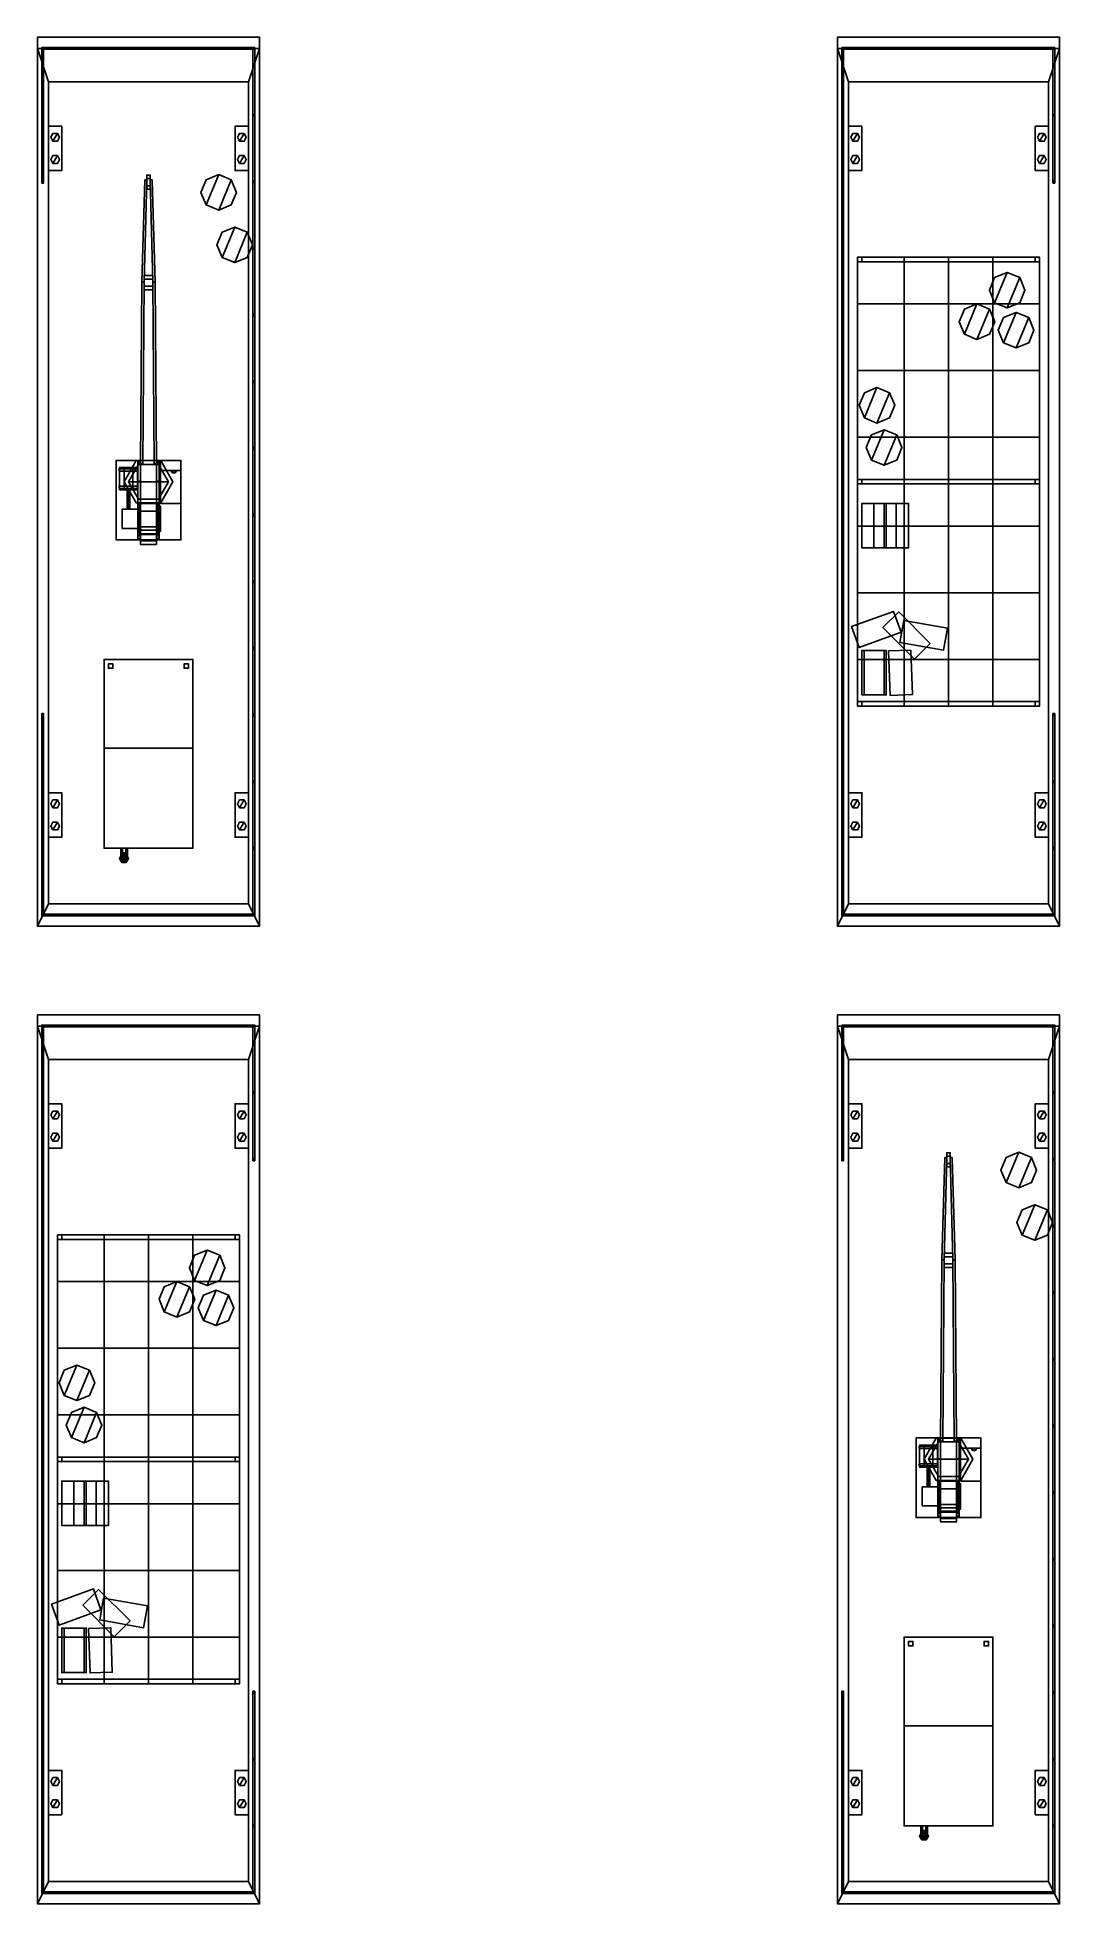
# Model space of a CAD drawing. Header units: millimetres. Extents: x -11.5 to 11.5, y -21 to 76.6.
# Drawn here: x -11.5 to 11.5, y -21 to 21 of the extents above.
import ezdxf

# ---------------------------------------------------------------- set-up
doc = ezdxf.new("R2010")
doc.units = ezdxf.units.MM
for name, color, linetype in [('barge2', 7, 'Continuous'), ('crane', 1, 'Continuous'), ('turret', 3, 'Continuous')]:
    doc.layers.add(name, color=color, linetype=linetype)

msp = doc.modelspace()

# ---------------------------------------------------------------- linework, layer by layer
for points in [[(-11.5, 20.75), (-11.5, 1), (-11.5, 1, 1), (-11.5, 21, 1)], [(-6.5, 21, 1), (-6.5, 20.75), (-11.5, 20.75), (-11.5, 21, 1)], [(-11.5, 21, 1), (-11.5, 1, 1), (-6.5, 1, 1), (-6.5, 21, 1)], [(-6.5, 1, 1), (-6.5, 1), (-6.5, 20.75), (-6.5, 21, 1)], [(-6.5, 20.75), (-6.75, 20, -1), (-11.25, 20, -1), (-11.5, 20.75)], [(-11.25, 20, -1), (-11.25, 1.5, -1), (-11.5, 1), (-11.5, 20.75)], [(-6.61, 20.77, 2), (-11.4, 20.77, 2), (-11.36, 20.73, 2), (-6.65, 20.73, 2)], [(-6.65, 20.73, 2), (-11.36, 20.73, 2), (-11.4, 20.77, 2), (-6.61, 20.77, 2)], [(-11.36, 20.73, 2), (-11.36, 17.72, 2), (-11.4, 17.72, 2), (-11.4, 20.77, 2)], [(-11.4, 20.77, 2), (-11.4, 17.72, 2), (-11.36, 17.72, 2), (-11.36, 20.73, 2)], [(-11.36, 20.75, 1), (-11.39, 20.767, 1), (-11.39, 20.767, 2), (-11.36, 20.75, 2)], [(-11.39, 20.767, 1), (-11.39, 20.733, 1), (-11.39, 20.733, 2), (-11.39, 20.767, 2)], [(-11.39, 20.733, 1), (-11.36, 20.75, 1), (-11.36, 20.75, 2), (-11.39, 20.733, 2)], [(-9.91, 20.767, 1), (-9.91, 20.733, 1), (-9.91, 20.733, 2), (-9.91, 20.767, 2)], [(-9.88, 20.75, 1), (-9.91, 20.767, 1), (-9.91, 20.767, 2), (-9.88, 20.75, 2)], [(-9.91, 20.733, 1), (-9.88, 20.75, 1), (-9.88, 20.75, 2), (-9.91, 20.733, 2)], [(-8.08, 20.75, 1), (-8.11, 20.767, 1), (-8.11, 20.767, 2), (-8.08, 20.75, 2)], [(-8.11, 20.767, 1), (-8.11, 20.733, 1), (-8.11, 20.733, 2), (-8.11, 20.767, 2)], [(-8.11, 20.733, 1), (-8.08, 20.75, 1), (-8.08, 20.75, 2), (-8.11, 20.733, 2)], [(-6.5, 1), (-6.75, 1.5, -1), (-6.75, 20, -1), (-6.5, 20.75)], [(-6.61, 20.77, 2), (-6.61, 1.23, 2), (-6.65, 1.27, 2), (-6.65, 20.73, 2)], [(-6.65, 20.73, 2), (-6.65, 1.27, 2), (-6.61, 1.23, 2), (-6.61, 20.77, 2)], [(-6.64, 20.767, 1), (-6.64, 20.733, 1), (-6.64, 20.733, 2), (-6.64, 20.767, 2)], [(-6.61, 20.75, 1), (-6.64, 20.767, 1), (-6.64, 20.767, 2), (-6.61, 20.75, 2)], [(-6.64, 20.733, 1), (-6.61, 20.75, 1), (-6.61, 20.75, 2), (-6.64, 20.733, 2)], [(-6.75, 20, -1), (-6.75, 1.5, -1), (-11.25, 1.5, -1), (-11.25, 20, -1)], [(-11.36, 19.25, 1), (-11.39, 19.267, 1), (-11.39, 19.267, 2), (-11.36, 19.25, 2)], [(-11.39, 19.267, 1), (-11.39, 19.233, 1), (-11.39, 19.233, 2), (-11.39, 19.267, 2)], [(-11.39, 19.233, 1), (-11.36, 19.25, 1), (-11.36, 19.25, 2), (-11.39, 19.233, 2)], [(-10.95, 19, 1.1), (-10.95, 19, 1), (-11.25, 19, 1), (-11.25, 19, 1.1)], [(-11.25, 19, 1), (-11.25, 18, 1), (-11.25, 18, 1.1), (-11.25, 19, 1.1)], [(-11.25, 19, 1.1), (-11.25, 18, 1.1), (-10.95, 18, 1.1), (-10.95, 19, 1.1)], [(-10.95, 18, 1.1), (-10.95, 18, 1), (-10.95, 19, 1), (-10.95, 19, 1.1)], [(-7.05, 19, 1), (-7.05, 18, 1), (-7.05, 18, 1.1), (-7.05, 19, 1.1)], [(-6.75, 19, 1.1), (-6.75, 19, 1), (-7.05, 19, 1), (-7.05, 19, 1.1)], [(-7.05, 19, 1.1), (-7.05, 18, 1.1), (-6.75, 18, 1.1), (-6.75, 19, 1.1)], [(-6.75, 18, 1.1), (-6.75, 18, 1), (-6.75, 19, 1), (-6.75, 19, 1.1)], [(-6.64, 19.267, 1), (-6.64, 19.233, 1), (-6.64, 19.233, 2), (-6.64, 19.267, 2)], [(-6.61, 19.25, 1), (-6.64, 19.267, 1), (-6.64, 19.267, 2), (-6.61, 19.25, 2)], [(-6.64, 19.233, 1), (-6.61, 19.25, 1), (-6.61, 19.25, 2), (-6.64, 19.233, 2)], [(-11.15, 18.837, 1.1), (-11.2, 18.75, 1.1), (-11.2, 18.75, 1.4), (-11.15, 18.837, 1.4)], [(-11.15, 18.837, 1.4), (-11.2, 18.75, 1.4), (-11.15, 18.663, 1.4), (-11.05, 18.837, 1.4)], [(-11.2, 18.75, 1.1), (-11.15, 18.663, 1.1), (-11.15, 18.663, 1.4), (-11.2, 18.75, 1.4)], [(-11.05, 18.837, 1.1), (-11.15, 18.837, 1.1), (-11.15, 18.837, 1.4), (-11.05, 18.837, 1.4)], [(-11.05, 18.837, 1.4), (-11.15, 18.663, 1.4), (-11.05, 18.663, 1.4), (-11, 18.75, 1.4)], [(-11.15, 18.663, 1.1), (-11.05, 18.663, 1.1), (-11.05, 18.663, 1.4), (-11.15, 18.663, 1.4)], [(-11, 18.75, 1.1), (-11.05, 18.837, 1.1), (-11.05, 18.837, 1.4), (-11, 18.75, 1.4)], [(-11.05, 18.663, 1.1), (-11, 18.75, 1.1), (-11, 18.75, 1.4), (-11.05, 18.663, 1.4)], [(-6.95, 18.837, 1.1), (-7, 18.75, 1.1), (-7, 18.75, 1.4), (-6.95, 18.837, 1.4)], [(-6.95, 18.837, 1.4), (-7, 18.75, 1.4), (-6.95, 18.663, 1.4), (-6.85, 18.837, 1.4)], [(-7, 18.75, 1.1), (-6.95, 18.663, 1.1), (-6.95, 18.663, 1.4), (-7, 18.75, 1.4)], [(-6.85, 18.837, 1.1), (-6.95, 18.837, 1.1), (-6.95, 18.837, 1.4), (-6.85, 18.837, 1.4)], [(-6.85, 18.837, 1.4), (-6.95, 18.663, 1.4), (-6.85, 18.663, 1.4), (-6.8, 18.75, 1.4)], [(-6.95, 18.663, 1.1), (-6.85, 18.663, 1.1), (-6.85, 18.663, 1.4), (-6.95, 18.663, 1.4)], [(-6.8, 18.75, 1.1), (-6.85, 18.837, 1.1), (-6.85, 18.837, 1.4), (-6.8, 18.75, 1.4)], [(-6.85, 18.663, 1.1), (-6.8, 18.75, 1.1), (-6.8, 18.75, 1.4), (-6.85, 18.663, 1.4)], [(-11.15, 18.337, 1.1), (-11.2, 18.25, 1.1), (-11.2, 18.25, 1.4), (-11.15, 18.337, 1.4)], [(-11.15, 18.337, 1.4), (-11.2, 18.25, 1.4), (-11.15, 18.163, 1.4), (-11.05, 18.337, 1.4)], [(-11.2, 18.25, 1.1), (-11.15, 18.163, 1.1), (-11.15, 18.163, 1.4), (-11.2, 18.25, 1.4)], [(-11.05, 18.337, 1.1), (-11.15, 18.337, 1.1), (-11.15, 18.337, 1.4), (-11.05, 18.337, 1.4)], [(-11.05, 18.337, 1.4), (-11.15, 18.163, 1.4), (-11.05, 18.163, 1.4), (-11, 18.25, 1.4)], [(-11.15, 18.163, 1.1), (-11.05, 18.163, 1.1), (-11.05, 18.163, 1.4), (-11.15, 18.163, 1.4)], [(-11, 18.25, 1.1), (-11.05, 18.337, 1.1), (-11.05, 18.337, 1.4), (-11, 18.25, 1.4)], [(-11.05, 18.163, 1.1), (-11, 18.25, 1.1), (-11, 18.25, 1.4), (-11.05, 18.163, 1.4)], [(-6.95, 18.337, 1.1), (-7, 18.25, 1.1), (-7, 18.25, 1.4), (-6.95, 18.337, 1.4)], [(-6.95, 18.337, 1.4), (-7, 18.25, 1.4), (-6.95, 18.163, 1.4), (-6.85, 18.337, 1.4)], [(-7, 18.25, 1.1), (-6.95, 18.163, 1.1), (-6.95, 18.163, 1.4), (-7, 18.25, 1.4)], [(-6.85, 18.337, 1.1), (-6.95, 18.337, 1.1), (-6.95, 18.337, 1.4), (-6.85, 18.337, 1.4)], [(-6.85, 18.337, 1.4), (-6.95, 18.163, 1.4), (-6.85, 18.163, 1.4), (-6.8, 18.25, 1.4)], [(-6.95, 18.163, 1.1), (-6.85, 18.163, 1.1), (-6.85, 18.163, 1.4), (-6.95, 18.163, 1.4)], [(-6.8, 18.25, 1.1), (-6.85, 18.337, 1.1), (-6.85, 18.337, 1.4), (-6.8, 18.25, 1.4)], [(-6.85, 18.163, 1.1), (-6.8, 18.25, 1.1), (-6.8, 18.25, 1.4), (-6.85, 18.163, 1.4)], [(-11.39, 17.767, 1), (-11.39, 17.733, 1), (-11.39, 17.733, 2), (-11.39, 17.767, 2)], [(-11.36, 17.75, 1), (-11.39, 17.767, 1), (-11.39, 17.767, 2), (-11.36, 17.75, 2)], [(-11.39, 17.733, 1), (-11.36, 17.75, 1), (-11.36, 17.75, 2), (-11.39, 17.733, 2)], [(-11.25, 18, 1.1), (-11.25, 18, 1), (-10.95, 18, 1), (-10.95, 18, 1.1)], [(-7.703, 17.793, 2), (-7.82, 17.51, 2), (-7.703, 17.227, 2), (-7.42, 17.91, 2)], [(-7.703, 17.793, 1), (-7.82, 17.51, 1), (-7.82, 17.51, 2), (-7.703, 17.793, 2)], [(-7.42, 17.91, 1), (-7.703, 17.793, 1), (-7.703, 17.793, 2), (-7.42, 17.91, 2)], [(-7.42, 17.91, 2), (-7.703, 17.227, 2), (-7.42, 17.11, 2), (-7.137, 17.793, 2)], [(-7.137, 17.793, 1), (-7.42, 17.91, 1), (-7.42, 17.91, 2), (-7.137, 17.793, 2)], [(-7.137, 17.793, 2), (-7.42, 17.11, 2), (-7.137, 17.227, 2), (-7.02, 17.51, 2)], [(-7.02, 17.51, 1), (-7.137, 17.793, 1), (-7.137, 17.793, 2), (-7.02, 17.51, 2)], [(-7.05, 18, 1.1), (-7.05, 18, 1), (-6.75, 18, 1), (-6.75, 18, 1.1)], [(-6.61, 17.75, 1), (-6.64, 17.767, 1), (-6.64, 17.767, 2), (-6.61, 17.75, 2)], [(-6.64, 17.767, 1), (-6.64, 17.733, 1), (-6.64, 17.733, 2), (-6.64, 17.767, 2)], [(-6.64, 17.733, 1), (-6.61, 17.75, 1), (-6.61, 17.75, 2), (-6.64, 17.733, 2)], [(-7.82, 17.51, 1), (-7.703, 17.227, 1), (-7.703, 17.227, 2), (-7.82, 17.51, 2)], [(-7.703, 17.227, 1), (-7.42, 17.11, 1), (-7.42, 17.11, 2), (-7.703, 17.227, 2)], [(-7.42, 17.11, 1), (-7.137, 17.227, 1), (-7.137, 17.227, 2), (-7.42, 17.11, 2)], [(-7.137, 17.227, 1), (-7.02, 17.51, 1), (-7.02, 17.51, 2), (-7.137, 17.227, 2)], [(-7.343, 16.613, 2), (-7.46, 16.33, 2), (-7.343, 16.047, 2), (-7.06, 16.73, 2)], [(-7.343, 16.613, 1), (-7.46, 16.33, 1), (-7.46, 16.33, 2), (-7.343, 16.613, 2)], [(-7.06, 16.73, 1), (-7.343, 16.613, 1), (-7.343, 16.613, 2), (-7.06, 16.73, 2)], [(-7.06, 16.73, 2), (-7.343, 16.047, 2), (-7.06, 15.93, 2), (-6.777, 16.613, 2)], [(-6.777, 16.613, 1), (-7.06, 16.73, 1), (-7.06, 16.73, 2), (-6.777, 16.613, 2)], [(-6.777, 16.613, 2), (-7.06, 15.93, 2), (-6.777, 16.047, 2), (-6.66, 16.33, 2)], [(-6.66, 16.33, 1), (-6.777, 16.613, 1), (-6.777, 16.613, 2), (-6.66, 16.33, 2)], [(-7.46, 16.33, 1), (-7.343, 16.047, 1), (-7.343, 16.047, 2), (-7.46, 16.33, 2)], [(-7.343, 16.047, 1), (-7.06, 15.93, 1), (-7.06, 15.93, 2), (-7.343, 16.047, 2)], [(-7.06, 15.93, 1), (-6.777, 16.047, 1), (-6.777, 16.047, 2), (-7.06, 15.93, 2)], [(-6.777, 16.047, 1), (-6.66, 16.33, 1), (-6.66, 16.33, 2), (-6.777, 16.047, 2)], [(-6.64, 16.267, 1), (-6.64, 16.233, 1), (-6.64, 16.233, 2), (-6.64, 16.267, 2)], [(-6.61, 16.25, 1), (-6.64, 16.267, 1), (-6.64, 16.267, 2), (-6.61, 16.25, 2)], [(-6.64, 16.233, 1), (-6.61, 16.25, 1), (-6.61, 16.25, 2), (-6.64, 16.233, 2)], [(-6.61, 14.75, 1), (-6.64, 14.767, 1), (-6.64, 14.767, 2), (-6.61, 14.75, 2)], [(-6.64, 14.767, 1), (-6.64, 14.733, 1), (-6.64, 14.733, 2), (-6.64, 14.767, 2)], [(-6.64, 14.733, 1), (-6.61, 14.75, 1), (-6.61, 14.75, 2), (-6.64, 14.733, 2)], [(-6.61, 13.25, 1), (-6.64, 13.267, 1), (-6.64, 13.267, 2), (-6.61, 13.25, 2)], [(-6.64, 13.267, 1), (-6.64, 13.233, 1), (-6.64, 13.233, 2), (-6.64, 13.267, 2)], [(-6.64, 13.233, 1), (-6.61, 13.25, 1), (-6.61, 13.25, 2), (-6.64, 13.233, 2)], [(-6.61, 11.75, 1), (-6.64, 11.767, 1), (-6.64, 11.767, 2), (-6.61, 11.75, 2)], [(-6.64, 11.767, 1), (-6.64, 11.733, 1), (-6.64, 11.733, 2), (-6.64, 11.767, 2)], [(-9.225, 11.39, 1), (-9.45, 11, 1), (-9.45, 11, 1.1), (-9.225, 11.39, 1.1)], [(-9.45, 11, 1.1), (-8.55, 11, 1.1), (-8.775, 11.39, 1.1), (-9.225, 11.39, 1.1)], [(-8.775, 11.39, 1), (-9.225, 11.39, 1), (-9.225, 11.39, 1.1), (-8.775, 11.39, 1.1)], [(-8.55, 11, 1), (-8.775, 11.39, 1), (-8.775, 11.39, 1.1), (-8.55, 11, 1.1)], [(-6.64, 11.733, 1), (-6.61, 11.75, 1), (-6.61, 11.75, 2), (-6.64, 11.733, 2)], [(-9.45, 11, 1), (-9.225, 10.61, 1), (-9.225, 10.61, 1.1), (-9.45, 11, 1.1)], [(-9.225, 10.61, 1.1), (-8.775, 10.61, 1.1), (-8.55, 11, 1.1), (-9.45, 11, 1.1)], [(-8.775, 10.61, 1), (-8.55, 11, 1), (-8.55, 11, 1.1), (-8.775, 10.61, 1.1)], [(-9.225, 10.61, 1), (-8.775, 10.61, 1), (-8.775, 10.61, 1.1), (-9.225, 10.61, 1.1)], [(-6.64, 10.267, 1), (-6.64, 10.233, 1), (-6.64, 10.233, 2), (-6.64, 10.267, 2)], [(-6.61, 10.25, 1), (-6.64, 10.267, 1), (-6.64, 10.267, 2), (-6.61, 10.25, 2)], [(-6.64, 10.233, 1), (-6.61, 10.25, 1), (-6.61, 10.25, 2), (-6.64, 10.233, 2)], [(-6.61, 8.75, 1), (-6.64, 8.767, 1), (-6.64, 8.767, 2), (-6.61, 8.75, 2)], [(-6.64, 8.767, 1), (-6.64, 8.733, 1), (-6.64, 8.733, 2), (-6.64, 8.767, 2)], [(-6.64, 8.733, 1), (-6.61, 8.75, 1), (-6.61, 8.75, 2), (-6.64, 8.733, 2)], [(-6.64, 7.267, 1), (-6.64, 7.233, 1), (-6.64, 7.233, 2), (-6.64, 7.267, 2)], [(-6.61, 7.25, 1), (-6.64, 7.267, 1), (-6.64, 7.267, 2), (-6.61, 7.25, 2)], [(-6.64, 7.233, 1), (-6.61, 7.25, 1), (-6.61, 7.25, 2), (-6.64, 7.233, 2)], [(-8, 7, 3.25), (-8, 5, 3.25), (-10, 5, 3.25), (-10, 7, 3.25)], [(-10, 7, 3.25), (-10, 5, 3.25), (-8, 5, 3.25), (-8, 7, 3.25)], [(-9.8, 6.9, 3.25), (-9.8, 6.9, 1), (-9.9, 6.9, 1), (-9.9, 6.9, 3.25)], [(-9.9, 6.9, 1), (-9.9, 6.8, 1), (-9.9, 6.8, 3.25), (-9.9, 6.9, 3.25)], [(-9.9, 6.8, 3.25), (-9.9, 6.8, 1), (-9.8, 6.8, 1), (-9.8, 6.8, 3.25)], [(-9.8, 6.8, 3.25), (-9.8, 6.8, 1), (-9.8, 6.9, 1), (-9.8, 6.9, 3.25)], [(-8.2, 6.9, 1), (-8.2, 6.8, 1), (-8.2, 6.8, 3.25), (-8.2, 6.9, 3.25)], [(-8.1, 6.9, 3.25), (-8.1, 6.9, 1), (-8.2, 6.9, 1), (-8.2, 6.9, 3.25)], [(-8.2, 6.8, 3.25), (-8.2, 6.8, 1), (-8.1, 6.8, 1), (-8.1, 6.8, 3.25)], [(-8.1, 6.8, 3.25), (-8.1, 6.8, 1), (-8.1, 6.9, 1), (-8.1, 6.9, 3.25)], [(-11.36, 5.78, 2), (-11.36, 1.27, 2), (-11.4, 1.23, 2), (-11.4, 5.78, 2)], [(-11.4, 5.78, 2), (-11.4, 1.23, 2), (-11.36, 1.27, 2), (-11.36, 5.78, 2)], [(-11.39, 5.767, 1), (-11.39, 5.733, 1), (-11.39, 5.733, 2), (-11.39, 5.767, 2)], [(-11.36, 5.75, 1), (-11.39, 5.767, 1), (-11.39, 5.767, 2), (-11.36, 5.75, 2)], [(-11.39, 5.733, 1), (-11.36, 5.75, 1), (-11.36, 5.75, 2), (-11.39, 5.733, 2)], [(-6.61, 5.75, 1), (-6.64, 5.767, 1), (-6.64, 5.767, 2), (-6.61, 5.75, 2)], [(-6.64, 5.767, 1), (-6.64, 5.733, 1), (-6.64, 5.733, 2), (-6.64, 5.767, 2)], [(-6.64, 5.733, 1), (-6.61, 5.75, 1), (-6.61, 5.75, 2), (-6.64, 5.733, 2)], [(-8, 5, 3.25), (-8, 5, 1), (-10, 5, 1), (-10, 5, 3.25)], [(-10, 5, 1), (-10, 2.75, 1), (-10, 2.75, 3), (-10, 5, 3.25)], [(-10, 5, 3.25), (-10, 2.75, 3), (-8, 2.75, 3), (-8, 5, 3.25)], [(-8, 2.75, 3), (-8, 2.75, 1), (-8, 5, 1), (-8, 5, 3.25)], [(-11.36, 4.25, 1), (-11.39, 4.267, 1), (-11.39, 4.267, 2), (-11.36, 4.25, 2)], [(-11.39, 4.267, 1), (-11.39, 4.233, 1), (-11.39, 4.233, 2), (-11.39, 4.267, 2)], [(-11.39, 4.233, 1), (-11.36, 4.25, 1), (-11.36, 4.25, 2), (-11.39, 4.233, 2)], [(-6.64, 4.267, 1), (-6.64, 4.233, 1), (-6.64, 4.233, 2), (-6.64, 4.267, 2)], [(-6.61, 4.25, 1), (-6.64, 4.267, 1), (-6.64, 4.267, 2), (-6.61, 4.25, 2)], [(-6.64, 4.233, 1), (-6.61, 4.25, 1), (-6.61, 4.25, 2), (-6.64, 4.233, 2)], [(-11.25, 4, 1), (-11.25, 3, 1), (-11.25, 3, 1.1), (-11.25, 4, 1.1)], [(-11.25, 4, 1.1), (-11.25, 3, 1.1), (-10.95, 3, 1.1), (-10.95, 4, 1.1)], [(-10.95, 4, 1.1), (-10.95, 4, 1), (-11.25, 4, 1), (-11.25, 4, 1.1)], [(-11.15, 3.837, 1.1), (-11.2, 3.75, 1.1), (-11.2, 3.75, 1.4), (-11.15, 3.837, 1.4)], [(-11.15, 3.837, 1.4), (-11.2, 3.75, 1.4), (-11.15, 3.663, 1.4), (-11.05, 3.837, 1.4)], [(-11.05, 3.837, 1.1), (-11.15, 3.837, 1.1), (-11.15, 3.837, 1.4), (-11.05, 3.837, 1.4)], [(-11.05, 3.837, 1.4), (-11.15, 3.663, 1.4), (-11.05, 3.663, 1.4), (-11, 3.75, 1.4)], [(-11, 3.75, 1.1), (-11.05, 3.837, 1.1), (-11.05, 3.837, 1.4), (-11, 3.75, 1.4)], [(-10.95, 3, 1.1), (-10.95, 3, 1), (-10.95, 4, 1), (-10.95, 4, 1.1)], [(-7.05, 4, 1), (-7.05, 3, 1), (-7.05, 3, 1.1), (-7.05, 4, 1.1)], [(-7.05, 4, 1.1), (-7.05, 3, 1.1), (-6.75, 3, 1.1), (-6.75, 4, 1.1)], [(-6.75, 4, 1.1), (-6.75, 4, 1), (-7.05, 4, 1), (-7.05, 4, 1.1)], [(-6.95, 3.837, 1.1), (-7, 3.75, 1.1), (-7, 3.75, 1.4), (-6.95, 3.837, 1.4)], [(-6.95, 3.837, 1.4), (-7, 3.75, 1.4), (-6.95, 3.663, 1.4), (-6.85, 3.837, 1.4)], [(-6.85, 3.837, 1.1), (-6.95, 3.837, 1.1), (-6.95, 3.837, 1.4), (-6.85, 3.837, 1.4)], [(-6.85, 3.837, 1.4), (-6.95, 3.663, 1.4), (-6.85, 3.663, 1.4), (-6.8, 3.75, 1.4)], [(-6.8, 3.75, 1.1), (-6.85, 3.837, 1.1), (-6.85, 3.837, 1.4), (-6.8, 3.75, 1.4)], [(-6.75, 3, 1.1), (-6.75, 3, 1), (-6.75, 4, 1), (-6.75, 4, 1.1)], [(-11.2, 3.75, 1.1), (-11.15, 3.663, 1.1), (-11.15, 3.663, 1.4), (-11.2, 3.75, 1.4)], [(-11.15, 3.663, 1.1), (-11.05, 3.663, 1.1), (-11.05, 3.663, 1.4), (-11.15, 3.663, 1.4)], [(-11.05, 3.663, 1.1), (-11, 3.75, 1.1), (-11, 3.75, 1.4), (-11.05, 3.663, 1.4)], [(-7, 3.75, 1.1), (-6.95, 3.663, 1.1), (-6.95, 3.663, 1.4), (-7, 3.75, 1.4)], [(-6.95, 3.663, 1.1), (-6.85, 3.663, 1.1), (-6.85, 3.663, 1.4), (-6.95, 3.663, 1.4)], [(-6.85, 3.663, 1.1), (-6.8, 3.75, 1.1), (-6.8, 3.75, 1.4), (-6.85, 3.663, 1.4)], [(-11.25, 3, 1.1), (-11.25, 3, 1), (-10.95, 3, 1), (-10.95, 3, 1.1)], [(-11.15, 3.337, 1.1), (-11.2, 3.25, 1.1), (-11.2, 3.25, 1.4), (-11.15, 3.337, 1.4)], [(-11.15, 3.337, 1.4), (-11.2, 3.25, 1.4), (-11.15, 3.163, 1.4), (-11.05, 3.337, 1.4)], [(-11.2, 3.25, 1.1), (-11.15, 3.163, 1.1), (-11.15, 3.163, 1.4), (-11.2, 3.25, 1.4)], [(-11.05, 3.337, 1.1), (-11.15, 3.337, 1.1), (-11.15, 3.337, 1.4), (-11.05, 3.337, 1.4)], [(-11.05, 3.337, 1.4), (-11.15, 3.163, 1.4), (-11.05, 3.163, 1.4), (-11, 3.25, 1.4)], [(-11.15, 3.163, 1.1), (-11.05, 3.163, 1.1), (-11.05, 3.163, 1.4), (-11.15, 3.163, 1.4)], [(-11, 3.25, 1.1), (-11.05, 3.337, 1.1), (-11.05, 3.337, 1.4), (-11, 3.25, 1.4)], [(-11.05, 3.163, 1.1), (-11, 3.25, 1.1), (-11, 3.25, 1.4), (-11.05, 3.163, 1.4)], [(-7.05, 3, 1.1), (-7.05, 3, 1), (-6.75, 3, 1), (-6.75, 3, 1.1)], [(-6.95, 3.337, 1.1), (-7, 3.25, 1.1), (-7, 3.25, 1.4), (-6.95, 3.337, 1.4)], [(-6.95, 3.337, 1.4), (-7, 3.25, 1.4), (-6.95, 3.163, 1.4), (-6.85, 3.337, 1.4)], [(-7, 3.25, 1.1), (-6.95, 3.163, 1.1), (-6.95, 3.163, 1.4), (-7, 3.25, 1.4)], [(-6.85, 3.337, 1.1), (-6.95, 3.337, 1.1), (-6.95, 3.337, 1.4), (-6.85, 3.337, 1.4)], [(-6.85, 3.337, 1.4), (-6.95, 3.163, 1.4), (-6.85, 3.163, 1.4), (-6.8, 3.25, 1.4)], [(-6.95, 3.163, 1.1), (-6.85, 3.163, 1.1), (-6.85, 3.163, 1.4), (-6.95, 3.163, 1.4)], [(-6.8, 3.25, 1.1), (-6.85, 3.337, 1.1), (-6.85, 3.337, 1.4), (-6.8, 3.25, 1.4)], [(-6.85, 3.163, 1.1), (-6.8, 3.25, 1.1), (-6.8, 3.25, 1.4), (-6.85, 3.163, 1.4)], [(-11.36, 2.75, 1), (-11.39, 2.767, 1), (-11.39, 2.767, 2), (-11.36, 2.75, 2)], [(-11.39, 2.767, 1), (-11.39, 2.733, 1), (-11.39, 2.733, 2), (-11.39, 2.767, 2)], [(-11.39, 2.733, 1), (-11.36, 2.75, 1), (-11.36, 2.75, 2), (-11.39, 2.733, 2)], [(-10, 2.75, 3), (-10, 2.75, 1), (-8, 2.75, 1), (-8, 2.75, 3)], [(-9.6, 2.607, 3.57), (-9.65, 2.52, 3.57), (-9.55, 2.52, 3.72)], [(-9.65, 2.52, 3.57), (-9.6, 2.433, 3.57), (-9.55, 2.52, 3.72)], [(-9.625, 2.62, 2.83), (-9.587, 2.647, 2.895), (-9.587, 2.75, 2.895), (-9.625, 2.75, 2.83)], [(-9.587, 2.593, 2.765), (-9.625, 2.62, 2.83), (-9.625, 2.75, 2.83), (-9.587, 2.75, 2.765)], [(-9.625, 2.52, 2.93), (-9.587, 2.585, 2.957), (-9.587, 2.647, 2.895), (-9.625, 2.62, 2.83)], [(-9.587, 2.455, 2.903), (-9.625, 2.52, 2.93), (-9.625, 2.62, 2.83), (-9.587, 2.593, 2.765)], [(-9.587, 2.585, 2.957), (-9.625, 2.52, 2.93), (-9.625, 2.52, 3.52), (-9.587, 2.585, 3.52)], [(-9.625, 2.52, 2.93), (-9.587, 2.455, 2.903), (-9.587, 2.455, 3.52), (-9.625, 2.52, 3.52)], [(-9.5, 2.607, 3.57), (-9.6, 2.607, 3.57), (-9.55, 2.52, 3.72)], [(-9.6, 2.433, 3.57), (-9.5, 2.433, 3.57), (-9.55, 2.52, 3.72)], [(-9.512, 2.593, 2.765), (-9.587, 2.593, 2.765), (-9.587, 2.75, 2.765), (-9.512, 2.75, 2.765)], [(-9.587, 2.647, 2.895), (-9.512, 2.647, 2.895), (-9.512, 2.75, 2.895), (-9.587, 2.75, 2.895)], [(-9.587, 2.585, 2.957), (-9.512, 2.585, 2.957), (-9.512, 2.647, 2.895), (-9.587, 2.647, 2.895)], [(-9.512, 2.455, 2.903), (-9.587, 2.455, 2.903), (-9.587, 2.593, 2.765), (-9.512, 2.593, 2.765)], [(-9.512, 2.585, 2.957), (-9.587, 2.585, 2.957), (-9.587, 2.585, 3.52), (-9.512, 2.585, 3.52)], [(-9.45, 2.52, 3.57), (-9.5, 2.607, 3.57), (-9.55, 2.52, 3.72)], [(-9.5, 2.433, 3.57), (-9.45, 2.52, 3.57), (-9.55, 2.52, 3.72)], [(-9.512, 2.647, 2.895), (-9.475, 2.62, 2.83), (-9.475, 2.75, 2.83), (-9.512, 2.75, 2.895)], [(-9.475, 2.62, 2.83), (-9.512, 2.593, 2.765), (-9.512, 2.75, 2.765), (-9.475, 2.75, 2.83)], [(-9.512, 2.585, 2.957), (-9.475, 2.52, 2.93), (-9.475, 2.62, 2.83), (-9.512, 2.647, 2.895)], [(-9.475, 2.52, 2.93), (-9.512, 2.455, 2.903), (-9.512, 2.593, 2.765), (-9.475, 2.62, 2.83)], [(-9.475, 2.52, 2.93), (-9.512, 2.585, 2.957), (-9.512, 2.585, 3.52), (-9.475, 2.52, 3.52)], [(-9.512, 2.455, 2.903), (-9.475, 2.52, 2.93), (-9.475, 2.52, 3.52), (-9.512, 2.455, 3.52)], [(-6.64, 2.767, 1), (-6.64, 2.733, 1), (-6.64, 2.733, 2), (-6.64, 2.767, 2)], [(-6.61, 2.75, 1), (-6.64, 2.767, 1), (-6.64, 2.767, 2), (-6.61, 2.75, 2)], [(-6.64, 2.733, 1), (-6.61, 2.75, 1), (-6.61, 2.75, 2), (-6.64, 2.733, 2)], [(-9.587, 2.455, 2.903), (-9.512, 2.455, 2.903), (-9.512, 2.455, 3.52), (-9.587, 2.455, 3.52)], [(-11.5, 1), (-11.25, 1.5, -1), (-6.75, 1.5, -1), (-6.5, 1)], [(-6.61, 1.23, 2), (-11.4, 1.23, 2), (-11.36, 1.27, 2), (-6.65, 1.27, 2)], [(-6.65, 1.27, 2), (-11.36, 1.27, 2), (-11.4, 1.23, 2), (-6.61, 1.23, 2)], [(-11.36, 1.25, 1), (-11.39, 1.267, 1), (-11.39, 1.267, 2), (-11.36, 1.25, 2)], [(-11.39, 1.267, 1), (-11.39, 1.233, 1), (-11.39, 1.233, 2), (-11.39, 1.267, 2)], [(-9.88, 1.25, 1), (-9.91, 1.267, 1), (-9.91, 1.267, 2), (-9.88, 1.25, 2)], [(-9.91, 1.267, 1), (-9.91, 1.233, 1), (-9.91, 1.233, 2), (-9.91, 1.267, 2)], [(-8.11, 1.267, 1), (-8.11, 1.233, 1), (-8.11, 1.233, 2), (-8.11, 1.267, 2)], [(-8.08, 1.25, 1), (-8.11, 1.267, 1), (-8.11, 1.267, 2), (-8.08, 1.25, 2)], [(-6.64, 1.267, 1), (-6.64, 1.233, 1), (-6.64, 1.233, 2), (-6.64, 1.267, 2)], [(-6.61, 1.25, 1), (-6.64, 1.267, 1), (-6.64, 1.267, 2), (-6.61, 1.25, 2)], [(-11.5, 1, 1), (-11.5, 1), (-6.5, 1), (-6.5, 1, 1)], [(-11.39, 1.233, 1), (-11.36, 1.25, 1), (-11.36, 1.25, 2), (-11.39, 1.233, 2)], [(-9.91, 1.233, 1), (-9.88, 1.25, 1), (-9.88, 1.25, 2), (-9.91, 1.233, 2)], [(-8.11, 1.233, 1), (-8.08, 1.25, 1), (-8.08, 1.25, 2), (-8.11, 1.233, 2)], [(-6.64, 1.233, 1), (-6.61, 1.25, 1), (-6.61, 1.25, 2), (-6.64, 1.233, 2)], [(6.5, -1.25), (6.5, -21), (6.5, -21, 1), (6.5, -1, 1)], [(6.5, -1, 1), (6.5, -21, 1), (11.5, -21, 1), (11.5, -1, 1)], [(11.5, -1, 1), (11.5, -1.25), (6.5, -1.25), (6.5, -1, 1)], [(6.75, -2, -1), (6.75, -20.5, -1), (6.5, -21), (6.5, -1.25)], [(11.5, -1.25), (11.25, -2, -1), (6.75, -2, -1), (6.5, -1.25)], [(6.6, -1.23, 2), (6.6, -4.28, 2), (6.64, -4.28, 2), (6.64, -1.27, 2)], [(6.64, -1.27, 2), (6.64, -4.28, 2), (6.6, -4.28, 2), (6.6, -1.23, 2)], [(11.35, -1.27, 2), (6.64, -1.27, 2), (6.6, -1.23, 2), (11.39, -1.23, 2)], [(11.39, -1.23, 2), (6.6, -1.23, 2), (6.64, -1.27, 2), (11.35, -1.27, 2)], [(6.61, -1.233, 1), (6.61, -1.267, 1), (6.61, -1.267, 2), (6.61, -1.233, 2)], [(6.64, -1.25, 1), (6.61, -1.233, 1), (6.61, -1.233, 2), (6.64, -1.25, 2)], [(6.61, -1.267, 1), (6.64, -1.25, 1), (6.64, -1.25, 2), (6.61, -1.267, 2)], [(8.12, -1.25, 1), (8.09, -1.233, 1), (8.09, -1.233, 2), (8.12, -1.25, 2)], [(8.09, -1.233, 1), (8.09, -1.267, 1), (8.09, -1.267, 2), (8.09, -1.233, 2)], [(8.09, -1.267, 1), (8.12, -1.25, 1), (8.12, -1.25, 2), (8.09, -1.267, 2)], [(9.89, -1.233, 1), (9.89, -1.267, 1), (9.89, -1.267, 2), (9.89, -1.233, 2)], [(9.92, -1.25, 1), (9.89, -1.233, 1), (9.89, -1.233, 2), (9.92, -1.25, 2)], [(9.89, -1.267, 1), (9.92, -1.25, 1), (9.92, -1.25, 2), (9.89, -1.267, 2)], [(11.5, -21), (11.25, -20.5, -1), (11.25, -2, -1), (11.5, -1.25)], [(11.35, -1.27, 2), (11.35, -20.73, 2), (11.39, -20.77, 2), (11.39, -1.23, 2)], [(11.39, -1.23, 2), (11.39, -20.77, 2), (11.35, -20.73, 2), (11.35, -1.27, 2)], [(11.39, -1.25, 1), (11.36, -1.233, 1), (11.36, -1.233, 2), (11.39, -1.25, 2)], [(11.36, -1.233, 1), (11.36, -1.267, 1), (11.36, -1.267, 2), (11.36, -1.233, 2)], [(11.36, -1.267, 1), (11.39, -1.25, 1), (11.39, -1.25, 2), (11.36, -1.267, 2)], [(11.5, -21, 1), (11.5, -21), (11.5, -1.25), (11.5, -1, 1)], [(11.25, -2, -1), (11.25, -20.5, -1), (6.75, -20.5, -1), (6.75, -2, -1)], [(6.61, -2.733, 1), (6.61, -2.767, 1), (6.61, -2.767, 2), (6.61, -2.733, 2)], [(6.64, -2.75, 1), (6.61, -2.733, 1), (6.61, -2.733, 2), (6.64, -2.75, 2)], [(6.61, -2.767, 1), (6.64, -2.75, 1), (6.64, -2.75, 2), (6.61, -2.767, 2)], [(11.39, -2.75, 1), (11.36, -2.733, 1), (11.36, -2.733, 2), (11.39, -2.75, 2)], [(11.36, -2.733, 1), (11.36, -2.767, 1), (11.36, -2.767, 2), (11.36, -2.733, 2)], [(11.36, -2.767, 1), (11.39, -2.75, 1), (11.39, -2.75, 2), (11.36, -2.767, 2)], [(6.75, -3, 1), (6.75, -4, 1), (6.75, -4, 1.1), (6.75, -3, 1.1)], [(6.75, -3, 1.1), (6.75, -4, 1.1), (7.05, -4, 1.1), (7.05, -3, 1.1)], [(7.05, -3, 1.1), (7.05, -3, 1), (6.75, -3, 1), (6.75, -3, 1.1)], [(6.85, -3.163, 1.1), (6.8, -3.25, 1.1), (6.8, -3.25, 1.4), (6.85, -3.163, 1.4)], [(6.85, -3.163, 1.4), (6.8, -3.25, 1.4), (6.85, -3.337, 1.4), (6.95, -3.163, 1.4)], [(6.8, -3.25, 1.1), (6.85, -3.337, 1.1), (6.85, -3.337, 1.4), (6.8, -3.25, 1.4)], [(6.95, -3.163, 1.1), (6.85, -3.163, 1.1), (6.85, -3.163, 1.4), (6.95, -3.163, 1.4)], [(6.95, -3.163, 1.4), (6.85, -3.337, 1.4), (6.95, -3.337, 1.4), (7, -3.25, 1.4)], [(6.85, -3.337, 1.1), (6.95, -3.337, 1.1), (6.95, -3.337, 1.4), (6.85, -3.337, 1.4)], [(7, -3.25, 1.1), (6.95, -3.163, 1.1), (6.95, -3.163, 1.4), (7, -3.25, 1.4)], [(6.95, -3.337, 1.1), (7, -3.25, 1.1), (7, -3.25, 1.4), (6.95, -3.337, 1.4)], [(7.05, -4, 1.1), (7.05, -4, 1), (7.05, -3, 1), (7.05, -3, 1.1)], [(11.25, -3, 1.1), (11.25, -3, 1), (10.95, -3, 1), (10.95, -3, 1.1)], [(10.95, -3, 1), (10.95, -4, 1), (10.95, -4, 1.1), (10.95, -3, 1.1)], [(10.95, -3, 1.1), (10.95, -4, 1.1), (11.25, -4, 1.1), (11.25, -3, 1.1)], [(11.05, -3.163, 1.1), (11, -3.25, 1.1), (11, -3.25, 1.4), (11.05, -3.163, 1.4)], [(11.05, -3.163, 1.4), (11, -3.25, 1.4), (11.05, -3.337, 1.4), (11.15, -3.163, 1.4)], [(11, -3.25, 1.1), (11.05, -3.337, 1.1), (11.05, -3.337, 1.4), (11, -3.25, 1.4)], [(11.15, -3.163, 1.1), (11.05, -3.163, 1.1), (11.05, -3.163, 1.4), (11.15, -3.163, 1.4)], [(11.15, -3.163, 1.4), (11.05, -3.337, 1.4), (11.15, -3.337, 1.4), (11.2, -3.25, 1.4)], [(11.05, -3.337, 1.1), (11.15, -3.337, 1.1), (11.15, -3.337, 1.4), (11.05, -3.337, 1.4)], [(11.2, -3.25, 1.1), (11.15, -3.163, 1.1), (11.15, -3.163, 1.4), (11.2, -3.25, 1.4)], [(11.15, -3.337, 1.1), (11.2, -3.25, 1.1), (11.2, -3.25, 1.4), (11.15, -3.337, 1.4)], [(11.25, -4, 1.1), (11.25, -4, 1), (11.25, -3, 1), (11.25, -3, 1.1)], [(6.85, -3.663, 1.1), (6.8, -3.75, 1.1), (6.8, -3.75, 1.4), (6.85, -3.663, 1.4)], [(6.85, -3.663, 1.4), (6.8, -3.75, 1.4), (6.85, -3.837, 1.4), (6.95, -3.663, 1.4)], [(6.8, -3.75, 1.1), (6.85, -3.837, 1.1), (6.85, -3.837, 1.4), (6.8, -3.75, 1.4)], [(6.95, -3.663, 1.1), (6.85, -3.663, 1.1), (6.85, -3.663, 1.4), (6.95, -3.663, 1.4)], [(6.95, -3.663, 1.4), (6.85, -3.837, 1.4), (6.95, -3.837, 1.4), (7, -3.75, 1.4)], [(7, -3.75, 1.1), (6.95, -3.663, 1.1), (6.95, -3.663, 1.4), (7, -3.75, 1.4)], [(6.95, -3.837, 1.1), (7, -3.75, 1.1), (7, -3.75, 1.4), (6.95, -3.837, 1.4)], [(11.05, -3.663, 1.1), (11, -3.75, 1.1), (11, -3.75, 1.4), (11.05, -3.663, 1.4)], [(11.05, -3.663, 1.4), (11, -3.75, 1.4), (11.05, -3.837, 1.4), (11.15, -3.663, 1.4)], [(11, -3.75, 1.1), (11.05, -3.837, 1.1), (11.05, -3.837, 1.4), (11, -3.75, 1.4)], [(11.15, -3.663, 1.1), (11.05, -3.663, 1.1), (11.05, -3.663, 1.4), (11.15, -3.663, 1.4)], [(11.15, -3.663, 1.4), (11.05, -3.837, 1.4), (11.15, -3.837, 1.4), (11.2, -3.75, 1.4)], [(11.2, -3.75, 1.1), (11.15, -3.663, 1.1), (11.15, -3.663, 1.4), (11.2, -3.75, 1.4)], [(11.15, -3.837, 1.1), (11.2, -3.75, 1.1), (11.2, -3.75, 1.4), (11.15, -3.837, 1.4)], [(6.75, -4, 1.1), (6.75, -4, 1), (7.05, -4, 1), (7.05, -4, 1.1)], [(6.85, -3.837, 1.1), (6.95, -3.837, 1.1), (6.95, -3.837, 1.4), (6.85, -3.837, 1.4)], [(10.297, -4.207, 2), (10.18, -4.49, 2), (10.297, -4.773, 2), (10.58, -4.09, 2)], [(10.58, -4.09, 1), (10.297, -4.207, 1), (10.297, -4.207, 2), (10.58, -4.09, 2)], [(10.58, -4.09, 2), (10.297, -4.773, 2), (10.58, -4.89, 2), (10.863, -4.207, 2)], [(10.863, -4.207, 1), (10.58, -4.09, 1), (10.58, -4.09, 2), (10.863, -4.207, 2)], [(10.95, -4, 1.1), (10.95, -4, 1), (11.25, -4, 1), (11.25, -4, 1.1)], [(11.05, -3.837, 1.1), (11.15, -3.837, 1.1), (11.15, -3.837, 1.4), (11.05, -3.837, 1.4)], [(6.64, -4.25, 1), (6.61, -4.233, 1), (6.61, -4.233, 2), (6.64, -4.25, 2)], [(6.61, -4.233, 1), (6.61, -4.267, 1), (6.61, -4.267, 2), (6.61, -4.233, 2)], [(6.61, -4.267, 1), (6.64, -4.25, 1), (6.64, -4.25, 2), (6.61, -4.267, 2)], [(10.297, -4.207, 1), (10.18, -4.49, 1), (10.18, -4.49, 2), (10.297, -4.207, 2)], [(10.18, -4.49, 1), (10.297, -4.773, 1), (10.297, -4.773, 2), (10.18, -4.49, 2)], [(10.863, -4.207, 2), (10.58, -4.89, 2), (10.863, -4.773, 2), (10.98, -4.49, 2)], [(10.98, -4.49, 1), (10.863, -4.207, 1), (10.863, -4.207, 2), (10.98, -4.49, 2)], [(10.863, -4.773, 1), (10.98, -4.49, 1), (10.98, -4.49, 2), (10.863, -4.773, 2)], [(11.36, -4.233, 1), (11.36, -4.267, 1), (11.36, -4.267, 2), (11.36, -4.233, 2)], [(11.39, -4.25, 1), (11.36, -4.233, 1), (11.36, -4.233, 2), (11.39, -4.25, 2)], [(11.36, -4.267, 1), (11.39, -4.25, 1), (11.39, -4.25, 2), (11.36, -4.267, 2)], [(10.297, -4.773, 1), (10.58, -4.89, 1), (10.58, -4.89, 2), (10.297, -4.773, 2)], [(10.58, -4.89, 1), (10.863, -4.773, 1), (10.863, -4.773, 2), (10.58, -4.89, 2)], [(10.657, -5.387, 2), (10.54, -5.67, 2), (10.657, -5.953, 2), (10.94, -5.27, 2)], [(10.657, -5.387, 1), (10.54, -5.67, 1), (10.54, -5.67, 2), (10.657, -5.387, 2)], [(10.94, -5.27, 1), (10.657, -5.387, 1), (10.657, -5.387, 2), (10.94, -5.27, 2)], [(10.94, -5.27, 2), (10.657, -5.953, 2), (10.94, -6.07, 2), (11.223, -5.387, 2)], [(11.223, -5.387, 1), (10.94, -5.27, 1), (10.94, -5.27, 2), (11.223, -5.387, 2)], [(11.223, -5.387, 2), (10.94, -6.07, 2), (11.223, -5.953, 2), (11.34, -5.67, 2)], [(11.34, -5.67, 1), (11.223, -5.387, 1), (11.223, -5.387, 2), (11.34, -5.67, 2)], [(10.54, -5.67, 1), (10.657, -5.953, 1), (10.657, -5.953, 2), (10.54, -5.67, 2)], [(11.223, -5.953, 1), (11.34, -5.67, 1), (11.34, -5.67, 2), (11.223, -5.953, 2)], [(11.39, -5.75, 1), (11.36, -5.733, 1), (11.36, -5.733, 2), (11.39, -5.75, 2)], [(11.36, -5.733, 1), (11.36, -5.767, 1), (11.36, -5.767, 2), (11.36, -5.733, 2)], [(11.36, -5.767, 1), (11.39, -5.75, 1), (11.39, -5.75, 2), (11.36, -5.767, 2)], [(10.657, -5.953, 1), (10.94, -6.07, 1), (10.94, -6.07, 2), (10.657, -5.953, 2)], [(10.94, -6.07, 1), (11.223, -5.953, 1), (11.223, -5.953, 2), (10.94, -6.07, 2)], [(11.36, -7.233, 1), (11.36, -7.267, 1), (11.36, -7.267, 2), (11.36, -7.233, 2)], [(11.39, -7.25, 1), (11.36, -7.233, 1), (11.36, -7.233, 2), (11.39, -7.25, 2)], [(11.36, -7.267, 1), (11.39, -7.25, 1), (11.39, -7.25, 2), (11.36, -7.267, 2)], [(11.36, -8.733, 1), (11.36, -8.767, 1), (11.36, -8.767, 2), (11.36, -8.733, 2)], [(11.39, -8.75, 1), (11.36, -8.733, 1), (11.36, -8.733, 2), (11.39, -8.75, 2)], [(11.36, -8.767, 1), (11.39, -8.75, 1), (11.39, -8.75, 2), (11.36, -8.767, 2)], [(11.36, -10.233, 1), (11.36, -10.267, 1), (11.36, -10.267, 2), (11.36, -10.233, 2)], [(11.39, -10.25, 1), (11.36, -10.233, 1), (11.36, -10.233, 2), (11.39, -10.25, 2)], [(11.36, -10.267, 1), (11.39, -10.25, 1), (11.39, -10.25, 2), (11.36, -10.267, 2)], [(8.55, -11, 1.1), (9.45, -11, 1.1), (9.225, -10.61, 1.1), (8.775, -10.61, 1.1)], [(8.775, -10.61, 1), (8.55, -11, 1), (8.55, -11, 1.1), (8.775, -10.61, 1.1)], [(9.225, -10.61, 1), (8.775, -10.61, 1), (8.775, -10.61, 1.1), (9.225, -10.61, 1.1)], [(9.45, -11, 1), (9.225, -10.61, 1), (9.225, -10.61, 1.1), (9.45, -11, 1.1)], [(8.775, -11.39, 1.1), (9.225, -11.39, 1.1), (9.45, -11, 1.1), (8.55, -11, 1.1)], [(8.55, -11, 1), (8.775, -11.39, 1), (8.775, -11.39, 1.1), (8.55, -11, 1.1)], [(9.225, -11.39, 1), (9.45, -11, 1), (9.45, -11, 1.1), (9.225, -11.39, 1.1)], [(8.775, -11.39, 1), (9.225, -11.39, 1), (9.225, -11.39, 1.1), (8.775, -11.39, 1.1)], [(11.39, -11.75, 1), (11.36, -11.733, 1), (11.36, -11.733, 2), (11.39, -11.75, 2)], [(11.36, -11.733, 1), (11.36, -11.767, 1), (11.36, -11.767, 2), (11.36, -11.733, 2)], [(11.36, -11.767, 1), (11.39, -11.75, 1), (11.39, -11.75, 2), (11.36, -11.767, 2)], [(11.36, -13.233, 1), (11.36, -13.267, 1), (11.36, -13.267, 2), (11.36, -13.233, 2)], [(11.39, -13.25, 1), (11.36, -13.233, 1), (11.36, -13.233, 2), (11.39, -13.25, 2)], [(11.36, -13.267, 1), (11.39, -13.25, 1), (11.39, -13.25, 2), (11.36, -13.267, 2)], [(8, -15, 3.25), (8, -17, 3.25), (10, -17, 3.25), (10, -15, 3.25)], [(10, -15, 3.25), (10, -17, 3.25), (8, -17, 3.25), (8, -15, 3.25)], [(8.1, -15.1, 1), (8.1, -15.2, 1), (8.1, -15.2, 3.25), (8.1, -15.1, 3.25)], [(8.2, -15.1, 3.25), (8.2, -15.1, 1), (8.1, -15.1, 1), (8.1, -15.1, 3.25)], [(8.2, -15.2, 3.25), (8.2, -15.2, 1), (8.2, -15.1, 1), (8.2, -15.1, 3.25)], [(9.9, -15.1, 3.25), (9.9, -15.1, 1), (9.8, -15.1, 1), (9.8, -15.1, 3.25)], [(9.8, -15.1, 1), (9.8, -15.2, 1), (9.8, -15.2, 3.25), (9.8, -15.1, 3.25)], [(9.9, -15.2, 3.25), (9.9, -15.2, 1), (9.9, -15.1, 1), (9.9, -15.1, 3.25)], [(11.39, -14.75, 1), (11.36, -14.733, 1), (11.36, -14.733, 2), (11.39, -14.75, 2)], [(11.36, -14.733, 1), (11.36, -14.767, 1), (11.36, -14.767, 2), (11.36, -14.733, 2)], [(11.36, -14.767, 1), (11.39, -14.75, 1), (11.39, -14.75, 2), (11.36, -14.767, 2)], [(8.1, -15.2, 3.25), (8.1, -15.2, 1), (8.2, -15.2, 1), (8.2, -15.2, 3.25)], [(9.8, -15.2, 3.25), (9.8, -15.2, 1), (9.9, -15.2, 1), (9.9, -15.2, 3.25)], [(6.6, -16.22, 2), (6.6, -20.77, 2), (6.64, -20.73, 2), (6.64, -16.22, 2)], [(6.64, -16.22, 2), (6.64, -20.73, 2), (6.6, -20.77, 2), (6.6, -16.22, 2)], [(6.64, -16.25, 1), (6.61, -16.233, 1), (6.61, -16.233, 2), (6.64, -16.25, 2)], [(6.61, -16.233, 1), (6.61, -16.267, 1), (6.61, -16.267, 2), (6.61, -16.233, 2)], [(6.61, -16.267, 1), (6.64, -16.25, 1), (6.64, -16.25, 2), (6.61, -16.267, 2)], [(11.36, -16.233, 1), (11.36, -16.267, 1), (11.36, -16.267, 2), (11.36, -16.233, 2)], [(11.39, -16.25, 1), (11.36, -16.233, 1), (11.36, -16.233, 2), (11.39, -16.25, 2)], [(11.36, -16.267, 1), (11.39, -16.25, 1), (11.39, -16.25, 2), (11.36, -16.267, 2)], [(8, -17, 1), (8, -19.25, 1), (8, -19.25, 3), (8, -17, 3.25)], [(8, -17, 3.25), (8, -19.25, 3), (10, -19.25, 3), (10, -17, 3.25)], [(10, -17, 3.25), (10, -17, 1), (8, -17, 1), (8, -17, 3.25)], [(10, -19.25, 3), (10, -19.25, 1), (10, -17, 1), (10, -17, 3.25)], [(6.61, -17.733, 1), (6.61, -17.767, 1), (6.61, -17.767, 2), (6.61, -17.733, 2)], [(6.64, -17.75, 1), (6.61, -17.733, 1), (6.61, -17.733, 2), (6.64, -17.75, 2)], [(6.61, -17.767, 1), (6.64, -17.75, 1), (6.64, -17.75, 2), (6.61, -17.767, 2)], [(7.05, -18, 1.1), (7.05, -18, 1), (6.75, -18, 1), (6.75, -18, 1.1)], [(6.75, -18, 1), (6.75, -19, 1), (6.75, -19, 1.1), (6.75, -18, 1.1)], [(6.75, -18, 1.1), (6.75, -19, 1.1), (7.05, -19, 1.1), (7.05, -18, 1.1)], [(7.05, -19, 1.1), (7.05, -19, 1), (7.05, -18, 1), (7.05, -18, 1.1)], [(10.95, -18, 1), (10.95, -19, 1), (10.95, -19, 1.1), (10.95, -18, 1.1)], [(11.25, -18, 1.1), (11.25, -18, 1), (10.95, -18, 1), (10.95, -18, 1.1)], [(10.95, -18, 1.1), (10.95, -19, 1.1), (11.25, -19, 1.1), (11.25, -18, 1.1)], [(11.25, -19, 1.1), (11.25, -19, 1), (11.25, -18, 1), (11.25, -18, 1.1)], [(11.39, -17.75, 1), (11.36, -17.733, 1), (11.36, -17.733, 2), (11.39, -17.75, 2)], [(11.36, -17.733, 1), (11.36, -17.767, 1), (11.36, -17.767, 2), (11.36, -17.733, 2)], [(11.36, -17.767, 1), (11.39, -17.75, 1), (11.39, -17.75, 2), (11.36, -17.767, 2)], [(6.85, -18.163, 1.1), (6.8, -18.25, 1.1), (6.8, -18.25, 1.4), (6.85, -18.163, 1.4)], [(6.85, -18.163, 1.4), (6.8, -18.25, 1.4), (6.85, -18.337, 1.4), (6.95, -18.163, 1.4)], [(6.8, -18.25, 1.1), (6.85, -18.337, 1.1), (6.85, -18.337, 1.4), (6.8, -18.25, 1.4)], [(6.95, -18.163, 1.1), (6.85, -18.163, 1.1), (6.85, -18.163, 1.4), (6.95, -18.163, 1.4)], [(6.95, -18.163, 1.4), (6.85, -18.337, 1.4), (6.95, -18.337, 1.4), (7, -18.25, 1.4)], [(6.85, -18.337, 1.1), (6.95, -18.337, 1.1), (6.95, -18.337, 1.4), (6.85, -18.337, 1.4)], [(7, -18.25, 1.1), (6.95, -18.163, 1.1), (6.95, -18.163, 1.4), (7, -18.25, 1.4)], [(6.95, -18.337, 1.1), (7, -18.25, 1.1), (7, -18.25, 1.4), (6.95, -18.337, 1.4)], [(11.05, -18.163, 1.1), (11, -18.25, 1.1), (11, -18.25, 1.4), (11.05, -18.163, 1.4)], [(11.05, -18.163, 1.4), (11, -18.25, 1.4), (11.05, -18.337, 1.4), (11.15, -18.163, 1.4)], [(11, -18.25, 1.1), (11.05, -18.337, 1.1), (11.05, -18.337, 1.4), (11, -18.25, 1.4)], [(11.15, -18.163, 1.1), (11.05, -18.163, 1.1), (11.05, -18.163, 1.4), (11.15, -18.163, 1.4)], [(11.15, -18.163, 1.4), (11.05, -18.337, 1.4), (11.15, -18.337, 1.4), (11.2, -18.25, 1.4)], [(11.05, -18.337, 1.1), (11.15, -18.337, 1.1), (11.15, -18.337, 1.4), (11.05, -18.337, 1.4)], [(11.2, -18.25, 1.1), (11.15, -18.163, 1.1), (11.15, -18.163, 1.4), (11.2, -18.25, 1.4)], [(11.15, -18.337, 1.1), (11.2, -18.25, 1.1), (11.2, -18.25, 1.4), (11.15, -18.337, 1.4)], [(6.85, -18.663, 1.1), (6.8, -18.75, 1.1), (6.8, -18.75, 1.4), (6.85, -18.663, 1.4)], [(6.85, -18.663, 1.4), (6.8, -18.75, 1.4), (6.85, -18.837, 1.4), (6.95, -18.663, 1.4)], [(6.8, -18.75, 1.1), (6.85, -18.837, 1.1), (6.85, -18.837, 1.4), (6.8, -18.75, 1.4)], [(6.95, -18.663, 1.1), (6.85, -18.663, 1.1), (6.85, -18.663, 1.4), (6.95, -18.663, 1.4)], [(6.95, -18.663, 1.4), (6.85, -18.837, 1.4), (6.95, -18.837, 1.4), (7, -18.75, 1.4)], [(6.85, -18.837, 1.1), (6.95, -18.837, 1.1), (6.95, -18.837, 1.4), (6.85, -18.837, 1.4)], [(7, -18.75, 1.1), (6.95, -18.663, 1.1), (6.95, -18.663, 1.4), (7, -18.75, 1.4)], [(6.95, -18.837, 1.1), (7, -18.75, 1.1), (7, -18.75, 1.4), (6.95, -18.837, 1.4)], [(11.05, -18.663, 1.1), (11, -18.75, 1.1), (11, -18.75, 1.4), (11.05, -18.663, 1.4)], [(11.05, -18.663, 1.4), (11, -18.75, 1.4), (11.05, -18.837, 1.4), (11.15, -18.663, 1.4)], [(11, -18.75, 1.1), (11.05, -18.837, 1.1), (11.05, -18.837, 1.4), (11, -18.75, 1.4)], [(11.15, -18.663, 1.1), (11.05, -18.663, 1.1), (11.05, -18.663, 1.4), (11.15, -18.663, 1.4)], [(11.15, -18.663, 1.4), (11.05, -18.837, 1.4), (11.15, -18.837, 1.4), (11.2, -18.75, 1.4)], [(11.05, -18.837, 1.1), (11.15, -18.837, 1.1), (11.15, -18.837, 1.4), (11.05, -18.837, 1.4)], [(11.2, -18.75, 1.1), (11.15, -18.663, 1.1), (11.15, -18.663, 1.4), (11.2, -18.75, 1.4)], [(11.15, -18.837, 1.1), (11.2, -18.75, 1.1), (11.2, -18.75, 1.4), (11.15, -18.837, 1.4)], [(6.61, -19.233, 1), (6.61, -19.267, 1), (6.61, -19.267, 2), (6.61, -19.233, 2)], [(6.64, -19.25, 1), (6.61, -19.233, 1), (6.61, -19.233, 2), (6.64, -19.25, 2)], [(6.61, -19.267, 1), (6.64, -19.25, 1), (6.64, -19.25, 2), (6.61, -19.267, 2)], [(6.75, -19, 1.1), (6.75, -19, 1), (7.05, -19, 1), (7.05, -19, 1.1)], [(8, -19.25, 3), (8, -19.25, 1), (10, -19.25, 1), (10, -19.25, 3)], [(8.413, -19.407, 2.765), (8.375, -19.38, 2.83), (8.375, -19.25, 2.83), (8.413, -19.25, 2.765)], [(8.375, -19.38, 2.83), (8.413, -19.353, 2.895), (8.413, -19.25, 2.895), (8.375, -19.25, 2.83)], [(8.488, -19.407, 2.765), (8.413, -19.407, 2.765), (8.413, -19.25, 2.765), (8.488, -19.25, 2.765)], [(8.413, -19.353, 2.895), (8.488, -19.353, 2.895), (8.488, -19.25, 2.895), (8.413, -19.25, 2.895)], [(8.525, -19.38, 2.83), (8.488, -19.407, 2.765), (8.488, -19.25, 2.765), (8.525, -19.25, 2.83)], [(8.488, -19.353, 2.895), (8.525, -19.38, 2.83), (8.525, -19.25, 2.83), (8.488, -19.25, 2.895)], [(10.95, -19, 1.1), (10.95, -19, 1), (11.25, -19, 1), (11.25, -19, 1.1)], [(11.39, -19.25, 1), (11.36, -19.233, 1), (11.36, -19.233, 2), (11.39, -19.25, 2)], [(11.36, -19.233, 1), (11.36, -19.267, 1), (11.36, -19.267, 2), (11.36, -19.233, 2)], [(11.36, -19.267, 1), (11.39, -19.25, 1), (11.39, -19.25, 2), (11.36, -19.267, 2)], [(8.4, -19.393, 3.57), (8.35, -19.48, 3.57), (8.45, -19.48, 3.72)], [(8.35, -19.48, 3.57), (8.4, -19.567, 3.57), (8.45, -19.48, 3.72)], [(8.375, -19.48, 2.93), (8.413, -19.415, 2.957), (8.413, -19.353, 2.895), (8.375, -19.38, 2.83)], [(8.413, -19.545, 2.903), (8.375, -19.48, 2.93), (8.375, -19.38, 2.83), (8.413, -19.407, 2.765)], [(8.413, -19.415, 2.957), (8.375, -19.48, 2.93), (8.375, -19.48, 3.52), (8.413, -19.415, 3.52)], [(8.375, -19.48, 2.93), (8.413, -19.545, 2.903), (8.413, -19.545, 3.52), (8.375, -19.48, 3.52)], [(8.5, -19.393, 3.57), (8.4, -19.393, 3.57), (8.45, -19.48, 3.72)], [(8.4, -19.567, 3.57), (8.5, -19.567, 3.57), (8.45, -19.48, 3.72)], [(8.413, -19.415, 2.957), (8.488, -19.415, 2.957), (8.488, -19.353, 2.895), (8.413, -19.353, 2.895)], [(8.488, -19.545, 2.903), (8.413, -19.545, 2.903), (8.413, -19.407, 2.765), (8.488, -19.407, 2.765)], [(8.488, -19.415, 2.957), (8.413, -19.415, 2.957), (8.413, -19.415, 3.52), (8.488, -19.415, 3.52)], [(8.413, -19.545, 2.903), (8.488, -19.545, 2.903), (8.488, -19.545, 3.52), (8.413, -19.545, 3.52)], [(8.55, -19.48, 3.57), (8.5, -19.393, 3.57), (8.45, -19.48, 3.72)], [(8.5, -19.567, 3.57), (8.55, -19.48, 3.57), (8.45, -19.48, 3.72)], [(8.488, -19.415, 2.957), (8.525, -19.48, 2.93), (8.525, -19.38, 2.83), (8.488, -19.353, 2.895)], [(8.525, -19.48, 2.93), (8.488, -19.545, 2.903), (8.488, -19.407, 2.765), (8.525, -19.38, 2.83)], [(8.525, -19.48, 2.93), (8.488, -19.415, 2.957), (8.488, -19.415, 3.52), (8.525, -19.48, 3.52)], [(8.488, -19.545, 2.903), (8.525, -19.48, 2.93), (8.525, -19.48, 3.52), (8.488, -19.545, 3.52)], [(6.5, -21), (6.75, -20.5, -1), (11.25, -20.5, -1), (11.5, -21)], [(6.5, -21, 1), (6.5, -21), (11.5, -21), (11.5, -21, 1)], [(11.35, -20.73, 2), (6.64, -20.73, 2), (6.6, -20.77, 2), (11.39, -20.77, 2)], [(11.39, -20.77, 2), (6.6, -20.77, 2), (6.64, -20.73, 2), (11.35, -20.73, 2)], [(6.61, -20.733, 1), (6.61, -20.767, 1), (6.61, -20.767, 2), (6.61, -20.733, 2)], [(6.64, -20.75, 1), (6.61, -20.733, 1), (6.61, -20.733, 2), (6.64, -20.75, 2)], [(6.61, -20.767, 1), (6.64, -20.75, 1), (6.64, -20.75, 2), (6.61, -20.767, 2)], [(8.09, -20.733, 1), (8.09, -20.767, 1), (8.09, -20.767, 2), (8.09, -20.733, 2)], [(8.12, -20.75, 1), (8.09, -20.733, 1), (8.09, -20.733, 2), (8.12, -20.75, 2)], [(8.09, -20.767, 1), (8.12, -20.75, 1), (8.12, -20.75, 2), (8.09, -20.767, 2)], [(9.92, -20.75, 1), (9.89, -20.733, 1), (9.89, -20.733, 2), (9.92, -20.75, 2)], [(9.89, -20.733, 1), (9.89, -20.767, 1), (9.89, -20.767, 2), (9.89, -20.733, 2)], [(9.89, -20.767, 1), (9.92, -20.75, 1), (9.92, -20.75, 2), (9.89, -20.767, 2)], [(11.39, -20.75, 1), (11.36, -20.733, 1), (11.36, -20.733, 2), (11.39, -20.75, 2)], [(11.36, -20.733, 1), (11.36, -20.767, 1), (11.36, -20.767, 2), (11.36, -20.733, 2)], [(11.36, -20.767, 1), (11.39, -20.75, 1), (11.39, -20.75, 2), (11.36, -20.767, 2)]]:
    msp.add_3dface(points)
at = {"layer": 'barge2'}
for points in [[(6.5, 20.75), (6.5, 1), (6.5, 1, 1), (6.5, 21, 1)], [(11.5, 21, 1), (11.5, 20.75), (6.5, 20.75), (6.5, 21, 1)], [(6.5, 21, 1), (6.5, 1, 1), (11.5, 1, 1), (11.5, 21, 1)], [(11.5, 1, 1), (11.5, 1), (11.5, 20.75), (11.5, 21, 1)], [(6.75, 20, -1), (6.75, 1.5, -1), (6.5, 1), (6.5, 20.75)], [(11.5, 20.75), (11.25, 20, -1), (6.75, 20, -1), (6.5, 20.75)], [(6.64, 20.73, 2), (6.64, 1.27, 2), (6.6, 1.23, 2), (6.6, 20.77, 2)], [(6.6, 20.77, 2), (6.6, 1.23, 2), (6.64, 1.27, 2), (6.64, 20.73, 2)], [(11.35, 20.73, 2), (6.64, 20.73, 2), (6.6, 20.77, 2), (11.39, 20.77, 2)], [(11.39, 20.77, 2), (6.6, 20.77, 2), (6.64, 20.73, 2), (11.35, 20.73, 2)], [(6.61, 20.767, 1), (6.61, 20.733, 1), (6.61, 20.733, 2), (6.61, 20.767, 2)], [(6.64, 20.75, 1), (6.61, 20.767, 1), (6.61, 20.767, 2), (6.64, 20.75, 2)], [(6.61, 20.733, 1), (6.64, 20.75, 1), (6.64, 20.75, 2), (6.61, 20.733, 2)], [(8.12, 20.75, 1), (8.09, 20.767, 1), (8.09, 20.767, 2), (8.12, 20.75, 2)], [(8.09, 20.767, 1), (8.09, 20.733, 1), (8.09, 20.733, 2), (8.09, 20.767, 2)], [(8.09, 20.733, 1), (8.12, 20.75, 1), (8.12, 20.75, 2), (8.09, 20.733, 2)], [(9.89, 20.767, 1), (9.89, 20.733, 1), (9.89, 20.733, 2), (9.89, 20.767, 2)], [(9.92, 20.75, 1), (9.89, 20.767, 1), (9.89, 20.767, 2), (9.92, 20.75, 2)], [(9.89, 20.733, 1), (9.92, 20.75, 1), (9.92, 20.75, 2), (9.89, 20.733, 2)], [(11.5, 1), (11.25, 1.5, -1), (11.25, 20, -1), (11.5, 20.75)], [(11.39, 20.77, 2), (11.39, 17.72, 2), (11.35, 17.72, 2), (11.35, 20.73, 2)], [(11.35, 20.73, 2), (11.35, 17.72, 2), (11.39, 17.72, 2), (11.39, 20.77, 2)], [(11.36, 20.767, 1), (11.36, 20.733, 1), (11.36, 20.733, 2), (11.36, 20.767, 2)], [(11.39, 20.75, 1), (11.36, 20.767, 1), (11.36, 20.767, 2), (11.39, 20.75, 2)], [(11.36, 20.733, 1), (11.39, 20.75, 1), (11.39, 20.75, 2), (11.36, 20.733, 2)], [(11.25, 20, -1), (11.25, 1.5, -1), (6.75, 1.5, -1), (6.75, 20, -1)], [(6.61, 19.267, 1), (6.61, 19.233, 1), (6.61, 19.233, 2), (6.61, 19.267, 2)], [(6.64, 19.25, 1), (6.61, 19.267, 1), (6.61, 19.267, 2), (6.64, 19.25, 2)], [(6.61, 19.233, 1), (6.64, 19.25, 1), (6.64, 19.25, 2), (6.61, 19.233, 2)], [(6.75, 19, 1), (6.75, 18, 1), (6.75, 18, 1.1), (6.75, 19, 1.1)], [(7.05, 19, 1.1), (7.05, 19, 1), (6.75, 19, 1), (6.75, 19, 1.1)], [(6.75, 19, 1.1), (6.75, 18, 1.1), (7.05, 18, 1.1), (7.05, 19, 1.1)], [(7.05, 18, 1.1), (7.05, 18, 1), (7.05, 19, 1), (7.05, 19, 1.1)], [(11.25, 19, 1.1), (11.25, 19, 1), (10.95, 19, 1), (10.95, 19, 1.1)], [(10.95, 19, 1), (10.95, 18, 1), (10.95, 18, 1.1), (10.95, 19, 1.1)], [(10.95, 19, 1.1), (10.95, 18, 1.1), (11.25, 18, 1.1), (11.25, 19, 1.1)], [(11.25, 18, 1.1), (11.25, 18, 1), (11.25, 19, 1), (11.25, 19, 1.1)], [(11.36, 19.267, 1), (11.36, 19.233, 1), (11.36, 19.233, 2), (11.36, 19.267, 2)], [(11.39, 19.25, 1), (11.36, 19.267, 1), (11.36, 19.267, 2), (11.39, 19.25, 2)], [(11.36, 19.233, 1), (11.39, 19.25, 1), (11.39, 19.25, 2), (11.36, 19.233, 2)], [(6.85, 18.837, 1.1), (6.8, 18.75, 1.1), (6.8, 18.75, 1.4), (6.85, 18.837, 1.4)], [(6.85, 18.837, 1.4), (6.8, 18.75, 1.4), (6.85, 18.663, 1.4), (6.95, 18.837, 1.4)], [(6.8, 18.75, 1.1), (6.85, 18.663, 1.1), (6.85, 18.663, 1.4), (6.8, 18.75, 1.4)], [(6.95, 18.837, 1.1), (6.85, 18.837, 1.1), (6.85, 18.837, 1.4), (6.95, 18.837, 1.4)], [(6.95, 18.837, 1.4), (6.85, 18.663, 1.4), (6.95, 18.663, 1.4), (7, 18.75, 1.4)], [(6.85, 18.663, 1.1), (6.95, 18.663, 1.1), (6.95, 18.663, 1.4), (6.85, 18.663, 1.4)], [(7, 18.75, 1.1), (6.95, 18.837, 1.1), (6.95, 18.837, 1.4), (7, 18.75, 1.4)], [(6.95, 18.663, 1.1), (7, 18.75, 1.1), (7, 18.75, 1.4), (6.95, 18.663, 1.4)], [(11.05, 18.837, 1.1), (11, 18.75, 1.1), (11, 18.75, 1.4), (11.05, 18.837, 1.4)], [(11.05, 18.837, 1.4), (11, 18.75, 1.4), (11.05, 18.663, 1.4), (11.15, 18.837, 1.4)], [(11, 18.75, 1.1), (11.05, 18.663, 1.1), (11.05, 18.663, 1.4), (11, 18.75, 1.4)], [(11.15, 18.837, 1.1), (11.05, 18.837, 1.1), (11.05, 18.837, 1.4), (11.15, 18.837, 1.4)], [(11.15, 18.837, 1.4), (11.05, 18.663, 1.4), (11.15, 18.663, 1.4), (11.2, 18.75, 1.4)], [(11.05, 18.663, 1.1), (11.15, 18.663, 1.1), (11.15, 18.663, 1.4), (11.05, 18.663, 1.4)], [(11.2, 18.75, 1.1), (11.15, 18.837, 1.1), (11.15, 18.837, 1.4), (11.2, 18.75, 1.4)], [(11.15, 18.663, 1.1), (11.2, 18.75, 1.1), (11.2, 18.75, 1.4), (11.15, 18.663, 1.4)], [(6.85, 18.337, 1.1), (6.8, 18.25, 1.1), (6.8, 18.25, 1.4), (6.85, 18.337, 1.4)], [(6.85, 18.337, 1.4), (6.8, 18.25, 1.4), (6.85, 18.163, 1.4), (6.95, 18.337, 1.4)], [(6.8, 18.25, 1.1), (6.85, 18.163, 1.1), (6.85, 18.163, 1.4), (6.8, 18.25, 1.4)], [(6.95, 18.337, 1.1), (6.85, 18.337, 1.1), (6.85, 18.337, 1.4), (6.95, 18.337, 1.4)], [(6.95, 18.337, 1.4), (6.85, 18.163, 1.4), (6.95, 18.163, 1.4), (7, 18.25, 1.4)], [(6.85, 18.163, 1.1), (6.95, 18.163, 1.1), (6.95, 18.163, 1.4), (6.85, 18.163, 1.4)], [(7, 18.25, 1.1), (6.95, 18.337, 1.1), (6.95, 18.337, 1.4), (7, 18.25, 1.4)], [(6.95, 18.163, 1.1), (7, 18.25, 1.1), (7, 18.25, 1.4), (6.95, 18.163, 1.4)], [(11.05, 18.337, 1.1), (11, 18.25, 1.1), (11, 18.25, 1.4), (11.05, 18.337, 1.4)], [(11.05, 18.337, 1.4), (11, 18.25, 1.4), (11.05, 18.163, 1.4), (11.15, 18.337, 1.4)], [(11, 18.25, 1.1), (11.05, 18.163, 1.1), (11.05, 18.163, 1.4), (11, 18.25, 1.4)], [(11.15, 18.337, 1.1), (11.05, 18.337, 1.1), (11.05, 18.337, 1.4), (11.15, 18.337, 1.4)], [(11.15, 18.337, 1.4), (11.05, 18.163, 1.4), (11.15, 18.163, 1.4), (11.2, 18.25, 1.4)], [(11.05, 18.163, 1.1), (11.15, 18.163, 1.1), (11.15, 18.163, 1.4), (11.05, 18.163, 1.4)], [(11.2, 18.25, 1.1), (11.15, 18.337, 1.1), (11.15, 18.337, 1.4), (11.2, 18.25, 1.4)], [(11.15, 18.163, 1.1), (11.2, 18.25, 1.1), (11.2, 18.25, 1.4), (11.15, 18.163, 1.4)], [(6.64, 17.75, 1), (6.61, 17.767, 1), (6.61, 17.767, 2), (6.64, 17.75, 2)], [(6.61, 17.767, 1), (6.61, 17.733, 1), (6.61, 17.733, 2), (6.61, 17.767, 2)], [(6.61, 17.733, 1), (6.64, 17.75, 1), (6.64, 17.75, 2), (6.61, 17.733, 2)], [(6.75, 18, 1.1), (6.75, 18, 1), (7.05, 18, 1), (7.05, 18, 1.1)], [(10.95, 18, 1.1), (10.95, 18, 1), (11.25, 18, 1), (11.25, 18, 1.1)], [(11.39, 17.75, 1), (11.36, 17.767, 1), (11.36, 17.767, 2), (11.39, 17.75, 2)], [(11.36, 17.767, 1), (11.36, 17.733, 1), (11.36, 17.733, 2), (11.36, 17.767, 2)], [(11.36, 17.733, 1), (11.39, 17.75, 1), (11.39, 17.75, 2), (11.36, 17.733, 2)], [(6.64, 16.25, 1), (6.61, 16.267, 1), (6.61, 16.267, 2), (6.64, 16.25, 2)], [(6.61, 16.267, 1), (6.61, 16.233, 1), (6.61, 16.233, 2), (6.61, 16.267, 2)], [(6.61, 16.233, 1), (6.64, 16.25, 1), (6.64, 16.25, 2), (6.61, 16.233, 2)], [(7.05, 16.05, 3.25), (7.05, 16.05, 1), (6.95, 16.05, 1), (6.95, 16.05, 3.25)], [(6.95, 16.05, 1), (6.95, 15.95, 1), (6.95, 15.95, 3.25), (6.95, 16.05, 3.25)], [(7.05, 15.95, 3.25), (7.05, 16.05, 3.25), (6.95, 16.05, 3.25), (6.95, 15.95, 3.25)], [(7.05, 15.95, 3.25), (7.05, 15.95, 1), (7.05, 16.05, 1), (7.05, 16.05, 3.25)], [(7.05, 16.05, 3.243), (7.05, 15.95, 3.243), (8, 15.95, 3.18), (8, 16.05, 3.18)], [(8, 16.05, 3.18), (8, 15.95, 3.18), (7.05, 15.95, 3.243), (7.05, 16.05, 3.243)], [(9, 16.05, 3.15), (9, 15.95, 3.15), (8, 15.95, 3.18), (8, 16.05, 3.18)], [(8, 16.05, 3.18), (8, 15.95, 3.18), (9, 15.95, 3.15), (9, 16.05, 3.15)], [(10, 16.05, 3.18), (10, 15.95, 3.18), (9, 15.95, 3.15), (9, 16.05, 3.15)], [(9, 16.05, 3.15), (9, 15.95, 3.15), (10, 15.95, 3.18), (10, 16.05, 3.18)], [(10, 16.05, 3.18), (10, 15.95, 3.18), (10.95, 15.95, 3.243), (10.95, 16.05, 3.243)], [(10.95, 16.05, 3.243), (10.95, 15.95, 3.243), (10, 15.95, 3.18), (10, 16.05, 3.18)], [(10.95, 16.05, 1), (10.95, 15.95, 1), (10.95, 15.95, 3.25), (10.95, 16.05, 3.25)], [(11.05, 16.05, 3.25), (11.05, 16.05, 1), (10.95, 16.05, 1), (10.95, 16.05, 3.25)], [(11.05, 15.95, 3.25), (11.05, 16.05, 3.25), (10.95, 16.05, 3.25), (10.95, 15.95, 3.25)], [(11.05, 15.95, 3.25), (11.05, 15.95, 1), (11.05, 16.05, 1), (11.05, 16.05, 3.25)], [(6.95, 15.95, 3.25), (6.95, 15.95, 1), (7.05, 15.95, 1), (7.05, 15.95, 3.25)], [(8, 15.95, 3.18), (8, 15, 3.08), (6.95, 15, 3.15), (6.95, 15.95, 3.25)], [(6.95, 15.95, 3.25), (6.95, 15, 3.15), (8, 15, 3.08), (8, 15.95, 3.18)], [(8, 15.95, 3.18), (8, 15, 3.08), (9, 15, 3.05), (9, 15.95, 3.15)], [(9, 15.95, 3.15), (9, 15, 3.05), (8, 15, 3.08), (8, 15.95, 3.18)], [(10, 15.95, 3.18), (10, 15, 3.08), (9, 15, 3.05), (9, 15.95, 3.15)], [(9, 15.95, 3.15), (9, 15, 3.05), (10, 15, 3.08), (10, 15.95, 3.18)], [(10.037, 15.593, 2), (9.92, 15.31, 2), (10.037, 15.027, 2), (10.32, 15.71, 2)], [(10.037, 15.593, 1), (9.92, 15.31, 1), (9.92, 15.31, 2), (10.037, 15.593, 2)], [(10, 15.95, 3.18), (10, 15, 3.08), (11.05, 15, 3.15), (11.05, 15.95, 3.25)], [(11.05, 15.95, 3.25), (11.05, 15, 3.15), (10, 15, 3.08), (10, 15.95, 3.18)], [(10.32, 15.71, 1), (10.037, 15.593, 1), (10.037, 15.593, 2), (10.32, 15.71, 2)], [(10.32, 15.71, 2), (10.037, 15.027, 2), (10.32, 14.91, 2), (10.603, 15.593, 2)], [(10.603, 15.593, 1), (10.32, 15.71, 1), (10.32, 15.71, 2), (10.603, 15.593, 2)], [(10.603, 15.593, 2), (10.32, 14.91, 2), (10.603, 15.027, 2), (10.72, 15.31, 2)], [(10.72, 15.31, 1), (10.603, 15.593, 1), (10.603, 15.593, 2), (10.72, 15.31, 2)], [(10.95, 15.95, 3.25), (10.95, 15.95, 1), (11.05, 15.95, 1), (11.05, 15.95, 3.25)], [(9.92, 15.31, 1), (10.037, 15.027, 1), (10.037, 15.027, 2), (9.92, 15.31, 2)], [(10.603, 15.027, 1), (10.72, 15.31, 1), (10.72, 15.31, 2), (10.603, 15.027, 2)], [(6.61, 14.767, 1), (6.61, 14.733, 1), (6.61, 14.733, 2), (6.61, 14.767, 2)], [(6.64, 14.75, 1), (6.61, 14.767, 1), (6.61, 14.767, 2), (6.64, 14.75, 2)], [(6.61, 14.733, 1), (6.64, 14.75, 1), (6.64, 14.75, 2), (6.61, 14.733, 2)], [(8, 15, 3.08), (8, 13.5, 3), (6.95, 13.5, 3.07), (6.95, 15, 3.15)], [(6.95, 15, 3.15), (6.95, 13.5, 3.07), (8, 13.5, 3), (8, 15, 3.08)], [(8, 15, 3.08), (8, 13.5, 3), (9, 13.5, 2.97), (9, 15, 3.05)], [(9, 15, 3.05), (9, 13.5, 2.97), (8, 13.5, 3), (8, 15, 3.08)], [(10, 15, 3.08), (10, 13.5, 3), (9, 13.5, 2.97), (9, 15, 3.05)], [(9, 15, 3.05), (9, 13.5, 2.97), (10, 13.5, 3), (10, 15, 3.08)], [(9.357, 14.883, 2), (9.24, 14.6, 2), (9.357, 14.317, 2), (9.64, 15, 2)], [(9.357, 14.883, 1), (9.24, 14.6, 1), (9.24, 14.6, 2), (9.357, 14.883, 2)], [(9.64, 15, 1), (9.357, 14.883, 1), (9.357, 14.883, 2), (9.64, 15, 2)], [(9.64, 15, 2), (9.357, 14.317, 2), (9.64, 14.2, 2), (9.923, 14.883, 2)], [(9.923, 14.883, 1), (9.64, 15, 1), (9.64, 15, 2), (9.923, 14.883, 2)], [(9.923, 14.883, 2), (9.64, 14.2, 2), (9.923, 14.317, 2), (10.04, 14.6, 2)], [(10.04, 14.6, 1), (9.923, 14.883, 1), (9.923, 14.883, 2), (10.04, 14.6, 2)], [(10, 15, 3.08), (10, 13.5, 3), (11.05, 13.5, 3.07), (11.05, 15, 3.15)], [(11.05, 15, 3.15), (11.05, 13.5, 3.07), (10, 13.5, 3), (10, 15, 3.08)], [(10.037, 15.027, 1), (10.32, 14.91, 1), (10.32, 14.91, 2), (10.037, 15.027, 2)], [(10.237, 14.693, 2), (10.12, 14.41, 2), (10.237, 14.127, 2), (10.52, 14.81, 2)], [(10.52, 14.81, 1), (10.237, 14.693, 1), (10.237, 14.693, 2), (10.52, 14.81, 2)], [(10.52, 14.81, 2), (10.237, 14.127, 2), (10.52, 14.01, 2), (10.803, 14.693, 2)], [(10.32, 14.91, 1), (10.603, 15.027, 1), (10.603, 15.027, 2), (10.32, 14.91, 2)], [(10.803, 14.693, 1), (10.52, 14.81, 1), (10.52, 14.81, 2), (10.803, 14.693, 2)], [(9.24, 14.6, 1), (9.357, 14.317, 1), (9.357, 14.317, 2), (9.24, 14.6, 2)], [(9.357, 14.317, 1), (9.64, 14.2, 1), (9.64, 14.2, 2), (9.357, 14.317, 2)], [(9.64, 14.2, 1), (9.923, 14.317, 1), (9.923, 14.317, 2), (9.64, 14.2, 2)], [(9.923, 14.317, 1), (10.04, 14.6, 1), (10.04, 14.6, 2), (9.923, 14.317, 2)], [(10.237, 14.693, 1), (10.12, 14.41, 1), (10.12, 14.41, 2), (10.237, 14.693, 2)], [(10.12, 14.41, 1), (10.237, 14.127, 1), (10.237, 14.127, 2), (10.12, 14.41, 2)], [(10.803, 14.693, 2), (10.52, 14.01, 2), (10.803, 14.127, 2), (10.92, 14.41, 2)], [(10.92, 14.41, 1), (10.803, 14.693, 1), (10.803, 14.693, 2), (10.92, 14.41, 2)], [(10.803, 14.127, 1), (10.92, 14.41, 1), (10.92, 14.41, 2), (10.803, 14.127, 2)], [(10.237, 14.127, 1), (10.52, 14.01, 1), (10.52, 14.01, 2), (10.237, 14.127, 2)], [(10.52, 14.01, 1), (10.803, 14.127, 1), (10.803, 14.127, 2), (10.52, 14.01, 2)], [(6.95, 12, 3.15), (6.95, 13.5, 3.07), (8, 13.5, 3), (8, 12, 3.08)], [(8, 12, 3.08), (8, 13.5, 3), (6.95, 13.5, 3.07), (6.95, 12, 3.15)], [(8, 12, 3.08), (8, 13.5, 3), (9, 13.5, 2.97), (9, 12, 3.05)], [(9, 12, 3.05), (9, 13.5, 2.97), (8, 13.5, 3), (8, 12, 3.08)], [(9, 12, 3.05), (9, 13.5, 2.97), (10, 13.5, 3), (10, 12, 3.08)], [(10, 12, 3.08), (10, 13.5, 3), (9, 13.5, 2.97), (9, 12, 3.05)], [(10, 12, 3.08), (10, 13.5, 3), (11.05, 13.5, 3.07), (11.05, 12, 3.15)], [(11.05, 12, 3.15), (11.05, 13.5, 3.07), (10, 13.5, 3), (10, 12, 3.08)], [(6.61, 13.267, 1), (6.61, 13.233, 1), (6.61, 13.233, 2), (6.61, 13.267, 2)], [(6.64, 13.25, 1), (6.61, 13.267, 1), (6.61, 13.267, 2), (6.64, 13.25, 2)], [(6.61, 13.233, 1), (6.64, 13.25, 1), (6.64, 13.25, 2), (6.61, 13.233, 2)], [(7.107, 13.003, 2), (6.99, 12.72, 2), (7.107, 12.437, 2), (7.39, 13.12, 2)], [(7.39, 13.12, 1), (7.107, 13.003, 1), (7.107, 13.003, 2), (7.39, 13.12, 2)], [(7.39, 13.12, 2), (7.107, 12.437, 2), (7.39, 12.32, 2), (7.673, 13.003, 2)], [(7.673, 13.003, 1), (7.39, 13.12, 1), (7.39, 13.12, 2), (7.673, 13.003, 2)], [(7.107, 13.003, 1), (6.99, 12.72, 1), (6.99, 12.72, 2), (7.107, 13.003, 2)], [(6.99, 12.72, 1), (7.107, 12.437, 1), (7.107, 12.437, 2), (6.99, 12.72, 2)], [(7.673, 13.003, 2), (7.39, 12.32, 2), (7.673, 12.437, 2), (7.79, 12.72, 2)], [(7.79, 12.72, 1), (7.673, 13.003, 1), (7.673, 13.003, 2), (7.79, 12.72, 2)], [(7.673, 12.437, 1), (7.79, 12.72, 1), (7.79, 12.72, 2), (7.673, 12.437, 2)], [(7.107, 12.437, 1), (7.39, 12.32, 1), (7.39, 12.32, 2), (7.107, 12.437, 2)], [(7.39, 12.32, 1), (7.673, 12.437, 1), (7.673, 12.437, 2), (7.39, 12.32, 2)], [(6.61, 11.767, 1), (6.61, 11.733, 1), (6.61, 11.733, 2), (6.61, 11.767, 2)], [(6.64, 11.75, 1), (6.61, 11.767, 1), (6.61, 11.767, 2), (6.64, 11.75, 2)], [(6.95, 11.05, 3.25), (6.95, 12, 3.15), (8, 12, 3.08), (8, 11.05, 3.18)], [(8, 11.05, 3.18), (8, 12, 3.08), (6.95, 12, 3.15), (6.95, 11.05, 3.25)], [(7.267, 12.053, 2), (7.15, 11.77, 2), (7.267, 11.487, 2), (7.55, 12.17, 2)], [(7.267, 12.053, 1), (7.15, 11.77, 1), (7.15, 11.77, 2), (7.267, 12.053, 2)], [(7.15, 11.77, 1), (7.267, 11.487, 1), (7.267, 11.487, 2), (7.15, 11.77, 2)], [(7.55, 12.17, 1), (7.267, 12.053, 1), (7.267, 12.053, 2), (7.55, 12.17, 2)], [(7.55, 12.17, 2), (7.267, 11.487, 2), (7.55, 11.37, 2), (7.833, 12.053, 2)], [(7.833, 12.053, 1), (7.55, 12.17, 1), (7.55, 12.17, 2), (7.833, 12.053, 2)], [(7.833, 12.053, 2), (7.55, 11.37, 2), (7.833, 11.487, 2), (7.95, 11.77, 2)], [(7.95, 11.77, 1), (7.833, 12.053, 1), (7.833, 12.053, 2), (7.95, 11.77, 2)], [(7.833, 11.487, 1), (7.95, 11.77, 1), (7.95, 11.77, 2), (7.833, 11.487, 2)], [(8, 11.05, 3.18), (8, 12, 3.08), (9, 12, 3.05), (9, 11.05, 3.15)], [(9, 11.05, 3.15), (9, 12, 3.05), (8, 12, 3.08), (8, 11.05, 3.18)], [(9, 11.05, 3.15), (9, 12, 3.05), (10, 12, 3.08), (10, 11.05, 3.18)], [(10, 11.05, 3.18), (10, 12, 3.08), (9, 12, 3.05), (9, 11.05, 3.15)], [(11.05, 11.05, 3.25), (11.05, 12, 3.15), (10, 12, 3.08), (10, 11.05, 3.18)], [(10, 11.05, 3.18), (10, 12, 3.08), (11.05, 12, 3.15), (11.05, 11.05, 3.25)], [(6.61, 11.733, 1), (6.64, 11.75, 1), (6.64, 11.75, 2), (6.61, 11.733, 2)], [(7.267, 11.487, 1), (7.55, 11.37, 1), (7.55, 11.37, 2), (7.267, 11.487, 2)], [(7.55, 11.37, 1), (7.833, 11.487, 1), (7.833, 11.487, 2), (7.55, 11.37, 2)], [(6.95, 11.05, 1), (6.95, 10.95, 1), (6.95, 10.95, 3.25), (6.95, 11.05, 3.25)], [(7.05, 11.05, 3.25), (7.05, 11.05, 1), (6.95, 11.05, 1), (6.95, 11.05, 3.25)], [(7.05, 10.95, 3.25), (7.05, 11.05, 3.25), (6.95, 11.05, 3.25), (6.95, 10.95, 3.25)], [(6.95, 10.95, 3.25), (6.95, 10.95, 1), (7.05, 10.95, 1), (7.05, 10.95, 3.25)], [(6.95, 10.95, 3.25), (6.95, 10, 3.15), (8, 10, 3.08), (8, 10.95, 3.18)], [(8, 10.95, 3.18), (8, 10, 3.08), (6.95, 10, 3.15), (6.95, 10.95, 3.25)], [(7.05, 10.95, 3.25), (7.05, 10.95, 1), (7.05, 11.05, 1), (7.05, 11.05, 3.25)], [(7.05, 11.05, 3.243), (7.05, 10.95, 3.243), (8, 10.95, 3.18), (8, 11.05, 3.18)], [(8, 11.05, 3.18), (8, 10.95, 3.18), (7.05, 10.95, 3.243), (7.05, 11.05, 3.243)], [(8, 11.05, 3.18), (8, 10.95, 3.18), (9, 10.95, 3.15), (9, 11.05, 3.15)], [(9, 11.05, 3.15), (9, 10.95, 3.15), (8, 10.95, 3.18), (8, 11.05, 3.18)], [(8, 10.95, 3.18), (8, 10, 3.08), (9, 10, 3.05), (9, 10.95, 3.15)], [(9, 10.95, 3.15), (9, 10, 3.05), (8, 10, 3.08), (8, 10.95, 3.18)], [(10, 11.05, 3.18), (10, 10.95, 3.18), (9, 10.95, 3.15), (9, 11.05, 3.15)], [(9, 11.05, 3.15), (9, 10.95, 3.15), (10, 10.95, 3.18), (10, 11.05, 3.18)], [(9, 10.95, 3.15), (9, 10, 3.05), (10, 10, 3.08), (10, 10.95, 3.18)], [(10, 10.95, 3.18), (10, 10, 3.08), (9, 10, 3.05), (9, 10.95, 3.15)], [(10, 11.05, 3.18), (10, 10.95, 3.18), (10.95, 10.95, 3.243), (10.95, 11.05, 3.243)], [(10.95, 11.05, 3.243), (10.95, 10.95, 3.243), (10, 10.95, 3.18), (10, 11.05, 3.18)], [(10, 10.95, 3.18), (10, 10, 3.08), (11.05, 10, 3.15), (11.05, 10.95, 3.25)], [(11.05, 10.95, 3.25), (11.05, 10, 3.15), (10, 10, 3.08), (10, 10.95, 3.18)], [(11.05, 11.05, 3.25), (11.05, 11.05, 1), (10.95, 11.05, 1), (10.95, 11.05, 3.25)], [(10.95, 11.05, 1), (10.95, 10.95, 1), (10.95, 10.95, 3.25), (10.95, 11.05, 3.25)], [(11.05, 10.95, 3.25), (11.05, 11.05, 3.25), (10.95, 11.05, 3.25), (10.95, 10.95, 3.25)], [(10.95, 10.95, 3.25), (10.95, 10.95, 1), (11.05, 10.95, 1), (11.05, 10.95, 3.25)], [(11.05, 10.95, 3.25), (11.05, 10.95, 1), (11.05, 11.05, 1), (11.05, 11.05, 3.25)], [(7.05, 10.51, 1), (7.05, 9.51, 1), (7.05, 9.51, 1.25), (7.05, 10.51, 1.25)], [(7.05, 10.51, 1.25), (7.05, 9.51, 1.25), (7.55, 9.51, 1.25), (7.55, 10.51, 1.25)], [(7.55, 10.51, 1.25), (7.55, 10.51, 1), (7.05, 10.51, 1), (7.05, 10.51, 1.25)], [(7.32, 10.51, 1.25), (7.32, 9.51, 1.25), (7.32, 9.51, 1.5), (7.32, 10.51, 1.5)], [(7.82, 10.51, 1.5), (7.82, 10.51, 1.25), (7.32, 10.51, 1.25), (7.32, 10.51, 1.5)], [(7.82, 10.51, 1.25), (7.82, 9.51, 1.25), (7.32, 9.51, 1.25), (7.32, 10.51, 1.25)], [(7.32, 10.51, 1.5), (7.32, 9.51, 1.5), (7.82, 9.51, 1.5), (7.82, 10.51, 1.5)], [(7.55, 9.51, 1.25), (7.55, 9.51, 1), (7.55, 10.51, 1), (7.55, 10.51, 1.25)], [(7.6, 10.51, 1), (7.6, 9.51, 1), (7.6, 9.51, 1.25), (7.6, 10.51, 1.25)], [(7.6, 10.51, 1.25), (7.6, 9.51, 1.25), (8.1, 9.51, 1.25), (8.1, 10.51, 1.25)], [(8.1, 10.51, 1.25), (8.1, 10.51, 1), (7.6, 10.51, 1), (7.6, 10.51, 1.25)], [(7.82, 9.51, 1.5), (7.82, 9.51, 1.25), (7.82, 10.51, 1.25), (7.82, 10.51, 1.5)], [(8.1, 9.51, 1.25), (8.1, 9.51, 1), (8.1, 10.51, 1), (8.1, 10.51, 1.25)], [(6.64, 10.25, 1), (6.61, 10.267, 1), (6.61, 10.267, 2), (6.64, 10.25, 2)], [(6.61, 10.267, 1), (6.61, 10.233, 1), (6.61, 10.233, 2), (6.61, 10.267, 2)], [(6.61, 10.233, 1), (6.64, 10.25, 1), (6.64, 10.25, 2), (6.61, 10.233, 2)], [(8, 10, 3.08), (8, 8.5, 3), (6.95, 8.5, 3.07), (6.95, 10, 3.15)], [(6.95, 10, 3.15), (6.95, 8.5, 3.07), (8, 8.5, 3), (8, 10, 3.08)], [(9, 10, 3.05), (9, 8.5, 2.97), (8, 8.5, 3), (8, 10, 3.08)], [(8, 10, 3.08), (8, 8.5, 3), (9, 8.5, 2.97), (9, 10, 3.05)], [(10, 10, 3.08), (10, 8.5, 3), (9, 8.5, 2.97), (9, 10, 3.05)], [(9, 10, 3.05), (9, 8.5, 2.97), (10, 8.5, 3), (10, 10, 3.08)], [(11.05, 10, 3.15), (11.05, 8.5, 3.07), (10, 8.5, 3), (10, 10, 3.08)], [(10, 10, 3.08), (10, 8.5, 3), (11.05, 8.5, 3.07), (11.05, 10, 3.15)], [(7.05, 9.51, 1.25), (7.05, 9.51, 1), (7.55, 9.51, 1), (7.55, 9.51, 1.25)], [(7.32, 9.51, 1.5), (7.32, 9.51, 1.25), (7.82, 9.51, 1.25), (7.82, 9.51, 1.5)], [(7.6, 9.51, 1.25), (7.6, 9.51, 1), (8.1, 9.51, 1), (8.1, 9.51, 1.25)], [(6.61, 8.767, 1), (6.61, 8.733, 1), (6.61, 8.733, 2), (6.61, 8.767, 2)], [(6.64, 8.75, 1), (6.61, 8.767, 1), (6.61, 8.767, 2), (6.64, 8.75, 2)], [(6.61, 8.733, 1), (6.64, 8.75, 1), (6.64, 8.75, 2), (6.61, 8.733, 2)], [(6.95, 7, 3.15), (6.95, 8.5, 3.07), (8, 8.5, 3), (8, 7, 3.08)], [(8, 7, 3.08), (8, 8.5, 3), (6.95, 8.5, 3.07), (6.95, 7, 3.15)], [(9, 7, 3.05), (9, 8.5, 2.97), (8, 8.5, 3), (8, 7, 3.08)], [(8, 7, 3.08), (8, 8.5, 3), (9, 8.5, 2.97), (9, 7, 3.05)], [(10, 7, 3.08), (10, 8.5, 3), (9, 8.5, 2.97), (9, 7, 3.05)], [(9, 7, 3.05), (9, 8.5, 2.97), (10, 8.5, 3), (10, 7, 3.08)], [(10, 7, 3.08), (10, 8.5, 3), (11.05, 8.5, 3.07), (11.05, 7, 3.15)], [(11.05, 7, 3.15), (11.05, 8.5, 3.07), (10, 8.5, 3), (10, 7, 3.08)], [(7.76, 8.082, 1), (6.82, 7.74, 1), (6.82, 7.74, 1.5), (7.76, 8.082, 1.5)], [(7.76, 8.082, 1.5), (6.82, 7.74, 1.5), (6.991, 7.27, 1.5), (7.931, 7.612, 1.5)], [(7.878, 8.069, 1.75), (7.878, 8.069, 1.5), (7.524, 7.716, 1.5), (7.524, 7.716, 1.75)], [(7.878, 8.069, 1.5), (8.585, 7.362, 1.5), (8.231, 7.008, 1.5), (7.524, 7.716, 1.5)], [(7.524, 7.716, 1.75), (8.231, 7.008, 1.75), (8.585, 7.362, 1.75), (7.878, 8.069, 1.75)], [(7.931, 7.612, 1.5), (7.931, 7.612, 1), (7.76, 8.082, 1), (7.76, 8.082, 1.5)], [(8.585, 7.362, 1.75), (8.585, 7.362, 1.5), (7.878, 8.069, 1.5), (7.878, 8.069, 1.75)], [(6.82, 7.74, 1.5), (6.82, 7.74, 1), (6.991, 7.27, 1), (6.991, 7.27, 1.5)], [(6.991, 7.27, 1.5), (6.991, 7.27, 1), (7.931, 7.612, 1), (7.931, 7.612, 1.5)], [(7.524, 7.716, 1.5), (8.231, 7.008, 1.5), (8.231, 7.008, 1.75), (7.524, 7.716, 1.75)], [(7.992, 7.877, 1.5), (7.992, 7.877, 1), (7.906, 7.384, 1), (7.906, 7.384, 1.5)], [(8.977, 7.703, 1.5), (7.992, 7.877, 1.5), (7.906, 7.384, 1.5), (8.89, 7.211, 1.5)], [(8.977, 7.703, 1), (7.992, 7.877, 1), (7.992, 7.877, 1.5), (8.977, 7.703, 1.5)], [(8.89, 7.211, 1.5), (8.89, 7.211, 1), (8.977, 7.703, 1), (8.977, 7.703, 1.5)], [(6.64, 7.25, 1), (6.61, 7.267, 1), (6.61, 7.267, 2), (6.64, 7.25, 2)], [(6.61, 7.267, 1), (6.61, 7.233, 1), (6.61, 7.233, 2), (6.61, 7.267, 2)], [(6.61, 7.233, 1), (6.64, 7.25, 1), (6.64, 7.25, 2), (6.61, 7.233, 2)], [(7.05, 7.2, 1.5), (7.05, 6.2, 1.5), (7.05, 6.2, 1.75), (7.05, 7.2, 1.75)], [(7.55, 7.2, 1.75), (7.55, 7.2, 1.5), (7.05, 7.2, 1.5), (7.05, 7.2, 1.75)], [(7.55, 7.2, 1.5), (7.55, 6.2, 1.5), (7.05, 6.2, 1.5), (7.05, 7.2, 1.5)], [(7.05, 7.2, 1.75), (7.05, 6.2, 1.75), (7.55, 6.2, 1.75), (7.55, 7.2, 1.75)], [(7.6, 7.2, 1.5), (7.6, 7.2, 1), (7.1, 7.2, 1), (7.1, 7.2, 1.5)], [(7.1, 7.2, 1), (7.1, 6.2, 1), (7.1, 6.2, 1.5), (7.1, 7.2, 1.5)], [(7.1, 7.2, 1.5), (7.1, 6.2, 1.5), (7.6, 6.2, 1.5), (7.6, 7.2, 1.5)], [(7.55, 6.2, 1.75), (7.55, 6.2, 1.5), (7.55, 7.2, 1.5), (7.55, 7.2, 1.75)], [(7.6, 6.2, 1.5), (7.6, 6.2, 1), (7.6, 7.2, 1), (7.6, 7.2, 1.5)], [(8.151, 7.208, 1.5), (8.151, 7.208, 1), (7.652, 7.191, 1), (7.652, 7.191, 1.5)], [(7.652, 7.191, 1.5), (7.687, 6.192, 1.5), (8.186, 6.209, 1.5), (8.151, 7.208, 1.5)], [(7.652, 7.191, 1), (7.687, 6.192, 1), (7.687, 6.192, 1.5), (7.652, 7.191, 1.5)], [(7.906, 7.384, 1.5), (7.906, 7.384, 1), (8.89, 7.211, 1), (8.89, 7.211, 1.5)], [(8.186, 6.209, 1.5), (8.186, 6.209, 1), (8.151, 7.208, 1), (8.151, 7.208, 1.5)], [(8.231, 7.008, 1.75), (8.231, 7.008, 1.5), (8.585, 7.362, 1.5), (8.585, 7.362, 1.75)], [(8, 6.05, 3.18), (8, 7, 3.08), (6.95, 7, 3.15), (6.95, 6.05, 3.25)], [(6.95, 6.05, 3.25), (6.95, 7, 3.15), (8, 7, 3.08), (8, 6.05, 3.18)], [(8, 6.05, 3.18), (8, 7, 3.08), (9, 7, 3.05), (9, 6.05, 3.15)], [(9, 6.05, 3.15), (9, 7, 3.05), (8, 7, 3.08), (8, 6.05, 3.18)], [(9, 6.05, 3.15), (9, 7, 3.05), (10, 7, 3.08), (10, 6.05, 3.18)], [(10, 6.05, 3.18), (10, 7, 3.08), (9, 7, 3.05), (9, 6.05, 3.15)], [(11.05, 6.05, 3.25), (11.05, 7, 3.15), (10, 7, 3.08), (10, 6.05, 3.18)], [(10, 6.05, 3.18), (10, 7, 3.08), (11.05, 7, 3.15), (11.05, 6.05, 3.25)], [(7.05, 6.05, 3.25), (7.05, 6.05, 1), (6.95, 6.05, 1), (6.95, 6.05, 3.25)], [(6.95, 6.05, 1), (6.95, 5.95, 1), (6.95, 5.95, 3.25), (6.95, 6.05, 3.25)], [(7.05, 5.95, 3.25), (7.05, 6.05, 3.25), (6.95, 6.05, 3.25), (6.95, 5.95, 3.25)], [(6.95, 5.95, 3.25), (6.95, 5.95, 1), (7.05, 5.95, 1), (7.05, 5.95, 3.25)], [(7.05, 6.2, 1.75), (7.05, 6.2, 1.5), (7.55, 6.2, 1.5), (7.55, 6.2, 1.75)], [(7.05, 5.95, 3.25), (7.05, 5.95, 1), (7.05, 6.05, 1), (7.05, 6.05, 3.25)], [(7.05, 6.05, 3.243), (7.05, 5.95, 3.243), (8, 5.95, 3.18), (8, 6.05, 3.18)], [(8, 6.05, 3.18), (8, 5.95, 3.18), (7.05, 5.95, 3.243), (7.05, 6.05, 3.243)], [(7.1, 6.2, 1.5), (7.1, 6.2, 1), (7.6, 6.2, 1), (7.6, 6.2, 1.5)], [(7.687, 6.192, 1.5), (7.687, 6.192, 1), (8.186, 6.209, 1), (8.186, 6.209, 1.5)], [(9, 6.05, 3.15), (9, 5.95, 3.15), (8, 5.95, 3.18), (8, 6.05, 3.18)], [(8, 6.05, 3.18), (8, 5.95, 3.18), (9, 5.95, 3.15), (9, 6.05, 3.15)], [(10, 6.05, 3.18), (10, 5.95, 3.18), (9, 5.95, 3.15), (9, 6.05, 3.15)], [(9, 6.05, 3.15), (9, 5.95, 3.15), (10, 5.95, 3.18), (10, 6.05, 3.18)], [(10, 6.05, 3.18), (10, 5.95, 3.18), (10.95, 5.95, 3.243), (10.95, 6.05, 3.243)], [(10.95, 6.05, 3.243), (10.95, 5.95, 3.243), (10, 5.95, 3.18), (10, 6.05, 3.18)], [(11.05, 6.05, 3.25), (11.05, 6.05, 1), (10.95, 6.05, 1), (10.95, 6.05, 3.25)], [(10.95, 6.05, 1), (10.95, 5.95, 1), (10.95, 5.95, 3.25), (10.95, 6.05, 3.25)], [(11.05, 5.95, 3.25), (11.05, 6.05, 3.25), (10.95, 6.05, 3.25), (10.95, 5.95, 3.25)], [(10.95, 5.95, 3.25), (10.95, 5.95, 1), (11.05, 5.95, 1), (11.05, 5.95, 3.25)], [(11.05, 5.95, 3.25), (11.05, 5.95, 1), (11.05, 6.05, 1), (11.05, 6.05, 3.25)], [(6.61, 5.767, 1), (6.61, 5.733, 1), (6.61, 5.733, 2), (6.61, 5.767, 2)], [(6.64, 5.75, 1), (6.61, 5.767, 1), (6.61, 5.767, 2), (6.64, 5.75, 2)], [(6.61, 5.733, 1), (6.64, 5.75, 1), (6.64, 5.75, 2), (6.61, 5.733, 2)], [(11.39, 5.78, 2), (11.39, 1.23, 2), (11.35, 1.27, 2), (11.35, 5.78, 2)], [(11.35, 5.78, 2), (11.35, 1.27, 2), (11.39, 1.23, 2), (11.39, 5.78, 2)], [(11.39, 5.75, 1), (11.36, 5.767, 1), (11.36, 5.767, 2), (11.39, 5.75, 2)], [(11.36, 5.767, 1), (11.36, 5.733, 1), (11.36, 5.733, 2), (11.36, 5.767, 2)], [(11.36, 5.733, 1), (11.39, 5.75, 1), (11.39, 5.75, 2), (11.36, 5.733, 2)], [(6.64, 4.25, 1), (6.61, 4.267, 1), (6.61, 4.267, 2), (6.64, 4.25, 2)], [(6.61, 4.267, 1), (6.61, 4.233, 1), (6.61, 4.233, 2), (6.61, 4.267, 2)], [(6.61, 4.233, 1), (6.64, 4.25, 1), (6.64, 4.25, 2), (6.61, 4.233, 2)], [(11.36, 4.267, 1), (11.36, 4.233, 1), (11.36, 4.233, 2), (11.36, 4.267, 2)], [(11.39, 4.25, 1), (11.36, 4.267, 1), (11.36, 4.267, 2), (11.39, 4.25, 2)], [(11.36, 4.233, 1), (11.39, 4.25, 1), (11.39, 4.25, 2), (11.36, 4.233, 2)], [(6.75, 4, 1), (6.75, 3, 1), (6.75, 3, 1.1), (6.75, 4, 1.1)], [(6.75, 4, 1.1), (6.75, 3, 1.1), (7.05, 3, 1.1), (7.05, 4, 1.1)], [(7.05, 4, 1.1), (7.05, 4, 1), (6.75, 4, 1), (6.75, 4, 1.1)], [(6.85, 3.837, 1.1), (6.8, 3.75, 1.1), (6.8, 3.75, 1.4), (6.85, 3.837, 1.4)], [(6.85, 3.837, 1.4), (6.8, 3.75, 1.4), (6.85, 3.663, 1.4), (6.95, 3.837, 1.4)], [(6.95, 3.837, 1.1), (6.85, 3.837, 1.1), (6.85, 3.837, 1.4), (6.95, 3.837, 1.4)], [(6.95, 3.837, 1.4), (6.85, 3.663, 1.4), (6.95, 3.663, 1.4), (7, 3.75, 1.4)], [(7, 3.75, 1.1), (6.95, 3.837, 1.1), (6.95, 3.837, 1.4), (7, 3.75, 1.4)], [(7.05, 3, 1.1), (7.05, 3, 1), (7.05, 4, 1), (7.05, 4, 1.1)], [(10.95, 4, 1), (10.95, 3, 1), (10.95, 3, 1.1), (10.95, 4, 1.1)], [(10.95, 4, 1.1), (10.95, 3, 1.1), (11.25, 3, 1.1), (11.25, 4, 1.1)], [(11.25, 4, 1.1), (11.25, 4, 1), (10.95, 4, 1), (10.95, 4, 1.1)], [(11.05, 3.837, 1.1), (11, 3.75, 1.1), (11, 3.75, 1.4), (11.05, 3.837, 1.4)], [(11.05, 3.837, 1.4), (11, 3.75, 1.4), (11.05, 3.663, 1.4), (11.15, 3.837, 1.4)], [(11.15, 3.837, 1.1), (11.05, 3.837, 1.1), (11.05, 3.837, 1.4), (11.15, 3.837, 1.4)], [(11.15, 3.837, 1.4), (11.05, 3.663, 1.4), (11.15, 3.663, 1.4), (11.2, 3.75, 1.4)], [(11.2, 3.75, 1.1), (11.15, 3.837, 1.1), (11.15, 3.837, 1.4), (11.2, 3.75, 1.4)], [(11.25, 3, 1.1), (11.25, 3, 1), (11.25, 4, 1), (11.25, 4, 1.1)], [(6.8, 3.75, 1.1), (6.85, 3.663, 1.1), (6.85, 3.663, 1.4), (6.8, 3.75, 1.4)], [(6.85, 3.663, 1.1), (6.95, 3.663, 1.1), (6.95, 3.663, 1.4), (6.85, 3.663, 1.4)], [(6.95, 3.663, 1.1), (7, 3.75, 1.1), (7, 3.75, 1.4), (6.95, 3.663, 1.4)], [(11, 3.75, 1.1), (11.05, 3.663, 1.1), (11.05, 3.663, 1.4), (11, 3.75, 1.4)], [(11.05, 3.663, 1.1), (11.15, 3.663, 1.1), (11.15, 3.663, 1.4), (11.05, 3.663, 1.4)], [(11.15, 3.663, 1.1), (11.2, 3.75, 1.1), (11.2, 3.75, 1.4), (11.15, 3.663, 1.4)], [(6.75, 3, 1.1), (6.75, 3, 1), (7.05, 3, 1), (7.05, 3, 1.1)], [(6.85, 3.337, 1.1), (6.8, 3.25, 1.1), (6.8, 3.25, 1.4), (6.85, 3.337, 1.4)], [(6.85, 3.337, 1.4), (6.8, 3.25, 1.4), (6.85, 3.163, 1.4), (6.95, 3.337, 1.4)], [(6.8, 3.25, 1.1), (6.85, 3.163, 1.1), (6.85, 3.163, 1.4), (6.8, 3.25, 1.4)], [(6.95, 3.337, 1.1), (6.85, 3.337, 1.1), (6.85, 3.337, 1.4), (6.95, 3.337, 1.4)], [(6.95, 3.337, 1.4), (6.85, 3.163, 1.4), (6.95, 3.163, 1.4), (7, 3.25, 1.4)], [(6.85, 3.163, 1.1), (6.95, 3.163, 1.1), (6.95, 3.163, 1.4), (6.85, 3.163, 1.4)], [(7, 3.25, 1.1), (6.95, 3.337, 1.1), (6.95, 3.337, 1.4), (7, 3.25, 1.4)], [(6.95, 3.163, 1.1), (7, 3.25, 1.1), (7, 3.25, 1.4), (6.95, 3.163, 1.4)], [(10.95, 3, 1.1), (10.95, 3, 1), (11.25, 3, 1), (11.25, 3, 1.1)], [(11.05, 3.337, 1.1), (11, 3.25, 1.1), (11, 3.25, 1.4), (11.05, 3.337, 1.4)], [(11.05, 3.337, 1.4), (11, 3.25, 1.4), (11.05, 3.163, 1.4), (11.15, 3.337, 1.4)], [(11, 3.25, 1.1), (11.05, 3.163, 1.1), (11.05, 3.163, 1.4), (11, 3.25, 1.4)], [(11.15, 3.337, 1.1), (11.05, 3.337, 1.1), (11.05, 3.337, 1.4), (11.15, 3.337, 1.4)], [(11.15, 3.337, 1.4), (11.05, 3.163, 1.4), (11.15, 3.163, 1.4), (11.2, 3.25, 1.4)], [(11.05, 3.163, 1.1), (11.15, 3.163, 1.1), (11.15, 3.163, 1.4), (11.05, 3.163, 1.4)], [(11.2, 3.25, 1.1), (11.15, 3.337, 1.1), (11.15, 3.337, 1.4), (11.2, 3.25, 1.4)], [(11.15, 3.163, 1.1), (11.2, 3.25, 1.1), (11.2, 3.25, 1.4), (11.15, 3.163, 1.4)], [(6.64, 2.75, 1), (6.61, 2.767, 1), (6.61, 2.767, 2), (6.64, 2.75, 2)], [(6.61, 2.767, 1), (6.61, 2.733, 1), (6.61, 2.733, 2), (6.61, 2.767, 2)], [(6.61, 2.733, 1), (6.64, 2.75, 1), (6.64, 2.75, 2), (6.61, 2.733, 2)], [(11.36, 2.767, 1), (11.36, 2.733, 1), (11.36, 2.733, 2), (11.36, 2.767, 2)], [(11.39, 2.75, 1), (11.36, 2.767, 1), (11.36, 2.767, 2), (11.39, 2.75, 2)], [(11.36, 2.733, 1), (11.39, 2.75, 1), (11.39, 2.75, 2), (11.36, 2.733, 2)], [(6.5, 1), (6.75, 1.5, -1), (11.25, 1.5, -1), (11.5, 1)], [(11.39, 1.23, 2), (6.6, 1.23, 2), (6.64, 1.27, 2), (11.35, 1.27, 2)], [(11.35, 1.27, 2), (6.64, 1.27, 2), (6.6, 1.23, 2), (11.39, 1.23, 2)], [(6.61, 1.267, 1), (6.61, 1.233, 1), (6.61, 1.233, 2), (6.61, 1.267, 2)], [(6.64, 1.25, 1), (6.61, 1.267, 1), (6.61, 1.267, 2), (6.64, 1.25, 2)], [(8.12, 1.25, 1), (8.09, 1.267, 1), (8.09, 1.267, 2), (8.12, 1.25, 2)], [(8.09, 1.267, 1), (8.09, 1.233, 1), (8.09, 1.233, 2), (8.09, 1.267, 2)], [(9.89, 1.267, 1), (9.89, 1.233, 1), (9.89, 1.233, 2), (9.89, 1.267, 2)], [(9.92, 1.25, 1), (9.89, 1.267, 1), (9.89, 1.267, 2), (9.92, 1.25, 2)], [(11.39, 1.25, 1), (11.36, 1.267, 1), (11.36, 1.267, 2), (11.39, 1.25, 2)], [(11.36, 1.267, 1), (11.36, 1.233, 1), (11.36, 1.233, 2), (11.36, 1.267, 2)], [(6.5, 1, 1), (6.5, 1), (11.5, 1), (11.5, 1, 1)], [(6.61, 1.233, 1), (6.64, 1.25, 1), (6.64, 1.25, 2), (6.61, 1.233, 2)], [(8.09, 1.233, 1), (8.12, 1.25, 1), (8.12, 1.25, 2), (8.09, 1.233, 2)], [(9.89, 1.233, 1), (9.92, 1.25, 1), (9.92, 1.25, 2), (9.89, 1.233, 2)], [(11.36, 1.233, 1), (11.39, 1.25, 1), (11.39, 1.25, 2), (11.36, 1.233, 2)], [(-6.5, -1, 1), (-6.5, -1.25), (-11.5, -1.25), (-11.5, -1, 1)], [(-11.5, -1.25), (-11.5, -21), (-11.5, -21, 1), (-11.5, -1, 1)], [(-11.5, -1, 1), (-11.5, -21, 1), (-6.5, -21, 1), (-6.5, -1, 1)], [(-6.5, -1.25), (-6.75, -2, -1), (-11.25, -2, -1), (-11.5, -1.25)], [(-11.25, -2, -1), (-11.25, -20.5, -1), (-11.5, -21), (-11.5, -1.25)], [(-11.4, -1.23, 2), (-11.4, -20.77, 2), (-11.36, -20.73, 2), (-11.36, -1.27, 2)], [(-11.36, -1.27, 2), (-11.36, -20.73, 2), (-11.4, -20.77, 2), (-11.4, -1.23, 2)], [(-6.61, -1.23, 2), (-11.4, -1.23, 2), (-11.36, -1.27, 2), (-6.65, -1.27, 2)], [(-6.65, -1.27, 2), (-11.36, -1.27, 2), (-11.4, -1.23, 2), (-6.61, -1.23, 2)], [(-11.36, -1.25, 1), (-11.39, -1.233, 1), (-11.39, -1.233, 2), (-11.36, -1.25, 2)], [(-11.39, -1.233, 1), (-11.39, -1.267, 1), (-11.39, -1.267, 2), (-11.39, -1.233, 2)], [(-11.39, -1.267, 1), (-11.36, -1.25, 1), (-11.36, -1.25, 2), (-11.39, -1.267, 2)], [(-9.91, -1.233, 1), (-9.91, -1.267, 1), (-9.91, -1.267, 2), (-9.91, -1.233, 2)], [(-9.88, -1.25, 1), (-9.91, -1.233, 1), (-9.91, -1.233, 2), (-9.88, -1.25, 2)], [(-9.91, -1.267, 1), (-9.88, -1.25, 1), (-9.88, -1.25, 2), (-9.91, -1.267, 2)], [(-8.08, -1.25, 1), (-8.11, -1.233, 1), (-8.11, -1.233, 2), (-8.08, -1.25, 2)], [(-8.11, -1.233, 1), (-8.11, -1.267, 1), (-8.11, -1.267, 2), (-8.11, -1.233, 2)], [(-8.11, -1.267, 1), (-8.08, -1.25, 1), (-8.08, -1.25, 2), (-8.11, -1.267, 2)], [(-6.5, -21), (-6.75, -20.5, -1), (-6.75, -2, -1), (-6.5, -1.25)], [(-6.65, -1.27, 2), (-6.65, -4.28, 2), (-6.61, -4.28, 2), (-6.61, -1.23, 2)], [(-6.61, -1.23, 2), (-6.61, -4.28, 2), (-6.65, -4.28, 2), (-6.65, -1.27, 2)], [(-6.61, -1.25, 1), (-6.64, -1.233, 1), (-6.64, -1.233, 2), (-6.61, -1.25, 2)], [(-6.64, -1.233, 1), (-6.64, -1.267, 1), (-6.64, -1.267, 2), (-6.64, -1.233, 2)], [(-6.64, -1.267, 1), (-6.61, -1.25, 1), (-6.61, -1.25, 2), (-6.64, -1.267, 2)], [(-6.5, -21, 1), (-6.5, -21), (-6.5, -1.25), (-6.5, -1, 1)], [(-6.75, -2, -1), (-6.75, -20.5, -1), (-11.25, -20.5, -1), (-11.25, -2, -1)], [(-11.36, -2.75, 1), (-11.39, -2.733, 1), (-11.39, -2.733, 2), (-11.36, -2.75, 2)], [(-11.39, -2.733, 1), (-11.39, -2.767, 1), (-11.39, -2.767, 2), (-11.39, -2.733, 2)], [(-11.39, -2.767, 1), (-11.36, -2.75, 1), (-11.36, -2.75, 2), (-11.39, -2.767, 2)], [(-6.61, -2.75, 1), (-6.64, -2.733, 1), (-6.64, -2.733, 2), (-6.61, -2.75, 2)], [(-6.64, -2.733, 1), (-6.64, -2.767, 1), (-6.64, -2.767, 2), (-6.64, -2.733, 2)], [(-6.64, -2.767, 1), (-6.61, -2.75, 1), (-6.61, -2.75, 2), (-6.64, -2.767, 2)], [(-10.95, -3, 1.1), (-10.95, -3, 1), (-11.25, -3, 1), (-11.25, -3, 1.1)], [(-11.25, -3, 1), (-11.25, -4, 1), (-11.25, -4, 1.1), (-11.25, -3, 1.1)], [(-11.25, -3, 1.1), (-11.25, -4, 1.1), (-10.95, -4, 1.1), (-10.95, -3, 1.1)], [(-11.15, -3.163, 1.1), (-11.2, -3.25, 1.1), (-11.2, -3.25, 1.4), (-11.15, -3.163, 1.4)], [(-11.15, -3.163, 1.4), (-11.2, -3.25, 1.4), (-11.15, -3.337, 1.4), (-11.05, -3.163, 1.4)], [(-11.2, -3.25, 1.1), (-11.15, -3.337, 1.1), (-11.15, -3.337, 1.4), (-11.2, -3.25, 1.4)], [(-11.05, -3.163, 1.1), (-11.15, -3.163, 1.1), (-11.15, -3.163, 1.4), (-11.05, -3.163, 1.4)], [(-11.05, -3.163, 1.4), (-11.15, -3.337, 1.4), (-11.05, -3.337, 1.4), (-11, -3.25, 1.4)], [(-11.15, -3.337, 1.1), (-11.05, -3.337, 1.1), (-11.05, -3.337, 1.4), (-11.15, -3.337, 1.4)], [(-11, -3.25, 1.1), (-11.05, -3.163, 1.1), (-11.05, -3.163, 1.4), (-11, -3.25, 1.4)], [(-11.05, -3.337, 1.1), (-11, -3.25, 1.1), (-11, -3.25, 1.4), (-11.05, -3.337, 1.4)], [(-10.95, -4, 1.1), (-10.95, -4, 1), (-10.95, -3, 1), (-10.95, -3, 1.1)], [(-7.05, -3, 1), (-7.05, -4, 1), (-7.05, -4, 1.1), (-7.05, -3, 1.1)], [(-6.75, -3, 1.1), (-6.75, -3, 1), (-7.05, -3, 1), (-7.05, -3, 1.1)], [(-7.05, -3, 1.1), (-7.05, -4, 1.1), (-6.75, -4, 1.1), (-6.75, -3, 1.1)], [(-6.95, -3.163, 1.1), (-7, -3.25, 1.1), (-7, -3.25, 1.4), (-6.95, -3.163, 1.4)], [(-6.95, -3.163, 1.4), (-7, -3.25, 1.4), (-6.95, -3.337, 1.4), (-6.85, -3.163, 1.4)], [(-7, -3.25, 1.1), (-6.95, -3.337, 1.1), (-6.95, -3.337, 1.4), (-7, -3.25, 1.4)], [(-6.85, -3.163, 1.1), (-6.95, -3.163, 1.1), (-6.95, -3.163, 1.4), (-6.85, -3.163, 1.4)], [(-6.85, -3.163, 1.4), (-6.95, -3.337, 1.4), (-6.85, -3.337, 1.4), (-6.8, -3.25, 1.4)], [(-6.95, -3.337, 1.1), (-6.85, -3.337, 1.1), (-6.85, -3.337, 1.4), (-6.95, -3.337, 1.4)], [(-6.8, -3.25, 1.1), (-6.85, -3.163, 1.1), (-6.85, -3.163, 1.4), (-6.8, -3.25, 1.4)], [(-6.85, -3.337, 1.1), (-6.8, -3.25, 1.1), (-6.8, -3.25, 1.4), (-6.85, -3.337, 1.4)], [(-6.75, -4, 1.1), (-6.75, -4, 1), (-6.75, -3, 1), (-6.75, -3, 1.1)], [(-11.15, -3.663, 1.1), (-11.2, -3.75, 1.1), (-11.2, -3.75, 1.4), (-11.15, -3.663, 1.4)], [(-11.15, -3.663, 1.4), (-11.2, -3.75, 1.4), (-11.15, -3.837, 1.4), (-11.05, -3.663, 1.4)], [(-11.2, -3.75, 1.1), (-11.15, -3.837, 1.1), (-11.15, -3.837, 1.4), (-11.2, -3.75, 1.4)], [(-11.05, -3.663, 1.1), (-11.15, -3.663, 1.1), (-11.15, -3.663, 1.4), (-11.05, -3.663, 1.4)], [(-11.05, -3.663, 1.4), (-11.15, -3.837, 1.4), (-11.05, -3.837, 1.4), (-11, -3.75, 1.4)], [(-11, -3.75, 1.1), (-11.05, -3.663, 1.1), (-11.05, -3.663, 1.4), (-11, -3.75, 1.4)], [(-11.05, -3.837, 1.1), (-11, -3.75, 1.1), (-11, -3.75, 1.4), (-11.05, -3.837, 1.4)], [(-6.95, -3.663, 1.1), (-7, -3.75, 1.1), (-7, -3.75, 1.4), (-6.95, -3.663, 1.4)], [(-6.95, -3.663, 1.4), (-7, -3.75, 1.4), (-6.95, -3.837, 1.4), (-6.85, -3.663, 1.4)], [(-7, -3.75, 1.1), (-6.95, -3.837, 1.1), (-6.95, -3.837, 1.4), (-7, -3.75, 1.4)], [(-6.85, -3.663, 1.1), (-6.95, -3.663, 1.1), (-6.95, -3.663, 1.4), (-6.85, -3.663, 1.4)], [(-6.85, -3.663, 1.4), (-6.95, -3.837, 1.4), (-6.85, -3.837, 1.4), (-6.8, -3.75, 1.4)], [(-6.8, -3.75, 1.1), (-6.85, -3.663, 1.1), (-6.85, -3.663, 1.4), (-6.8, -3.75, 1.4)], [(-6.85, -3.837, 1.1), (-6.8, -3.75, 1.1), (-6.8, -3.75, 1.4), (-6.85, -3.837, 1.4)], [(-11.25, -4, 1.1), (-11.25, -4, 1), (-10.95, -4, 1), (-10.95, -4, 1.1)], [(-11.15, -3.837, 1.1), (-11.05, -3.837, 1.1), (-11.05, -3.837, 1.4), (-11.15, -3.837, 1.4)], [(-7.05, -4, 1.1), (-7.05, -4, 1), (-6.75, -4, 1), (-6.75, -4, 1.1)], [(-6.95, -3.837, 1.1), (-6.85, -3.837, 1.1), (-6.85, -3.837, 1.4), (-6.95, -3.837, 1.4)], [(-11.39, -4.233, 1), (-11.39, -4.267, 1), (-11.39, -4.267, 2), (-11.39, -4.233, 2)], [(-11.36, -4.25, 1), (-11.39, -4.233, 1), (-11.39, -4.233, 2), (-11.36, -4.25, 2)], [(-11.39, -4.267, 1), (-11.36, -4.25, 1), (-11.36, -4.25, 2), (-11.39, -4.267, 2)], [(-6.64, -4.233, 1), (-6.64, -4.267, 1), (-6.64, -4.267, 2), (-6.64, -4.233, 2)], [(-6.61, -4.25, 1), (-6.64, -4.233, 1), (-6.64, -4.233, 2), (-6.61, -4.25, 2)], [(-6.64, -4.267, 1), (-6.61, -4.25, 1), (-6.61, -4.25, 2), (-6.64, -4.267, 2)], [(-11.39, -5.733, 1), (-11.39, -5.767, 1), (-11.39, -5.767, 2), (-11.39, -5.733, 2)], [(-11.36, -5.75, 1), (-11.39, -5.733, 1), (-11.39, -5.733, 2), (-11.36, -5.75, 2)], [(-11.39, -5.767, 1), (-11.36, -5.75, 1), (-11.36, -5.75, 2), (-11.39, -5.767, 2)], [(-11.05, -5.95, 1), (-11.05, -6.05, 1), (-11.05, -6.05, 3.25), (-11.05, -5.95, 3.25)], [(-10.95, -5.95, 3.25), (-10.95, -5.95, 1), (-11.05, -5.95, 1), (-11.05, -5.95, 3.25)], [(-10.95, -6.05, 3.25), (-10.95, -5.95, 3.25), (-11.05, -5.95, 3.25), (-11.05, -6.05, 3.25)], [(-11.05, -6.05, 3.25), (-11.05, -6.05, 1), (-10.95, -6.05, 1), (-10.95, -6.05, 3.25)], [(-11.05, -6.05, 3.25), (-11.05, -7, 3.15), (-10, -7, 3.08), (-10, -6.05, 3.18)], [(-10, -6.05, 3.18), (-10, -7, 3.08), (-11.05, -7, 3.15), (-11.05, -6.05, 3.25)], [(-10.95, -6.05, 3.25), (-10.95, -6.05, 1), (-10.95, -5.95, 1), (-10.95, -5.95, 3.25)], [(-10, -5.95, 3.18), (-10, -6.05, 3.18), (-10.95, -6.05, 3.243), (-10.95, -5.95, 3.243)], [(-10.95, -5.95, 3.243), (-10.95, -6.05, 3.243), (-10, -6.05, 3.18), (-10, -5.95, 3.18)], [(-10, -5.95, 3.18), (-10, -6.05, 3.18), (-9, -6.05, 3.15), (-9, -5.95, 3.15)], [(-9, -5.95, 3.15), (-9, -6.05, 3.15), (-10, -6.05, 3.18), (-10, -5.95, 3.18)], [(-9, -6.05, 3.15), (-9, -7, 3.05), (-10, -7, 3.08), (-10, -6.05, 3.18)], [(-10, -6.05, 3.18), (-10, -7, 3.08), (-9, -7, 3.05), (-9, -6.05, 3.15)], [(-9, -5.95, 3.15), (-9, -6.05, 3.15), (-8, -6.05, 3.18), (-8, -5.95, 3.18)], [(-8, -5.95, 3.18), (-8, -6.05, 3.18), (-9, -6.05, 3.15), (-9, -5.95, 3.15)], [(-9, -6.05, 3.15), (-9, -7, 3.05), (-8, -7, 3.08), (-8, -6.05, 3.18)], [(-8, -6.05, 3.18), (-8, -7, 3.08), (-9, -7, 3.05), (-9, -6.05, 3.15)], [(-7.963, -6.407, 2), (-8.08, -6.69, 2), (-7.963, -6.973, 2), (-7.68, -6.29, 2)], [(-7.05, -5.95, 3.243), (-7.05, -6.05, 3.243), (-8, -6.05, 3.18), (-8, -5.95, 3.18)], [(-8, -5.95, 3.18), (-8, -6.05, 3.18), (-7.05, -6.05, 3.243), (-7.05, -5.95, 3.243)], [(-6.95, -6.05, 3.25), (-6.95, -7, 3.15), (-8, -7, 3.08), (-8, -6.05, 3.18)], [(-8, -6.05, 3.18), (-8, -7, 3.08), (-6.95, -7, 3.15), (-6.95, -6.05, 3.25)], [(-7.68, -6.29, 1), (-7.963, -6.407, 1), (-7.963, -6.407, 2), (-7.68, -6.29, 2)], [(-7.68, -6.29, 2), (-7.963, -6.973, 2), (-7.68, -7.09, 2), (-7.397, -6.407, 2)], [(-7.397, -6.407, 1), (-7.68, -6.29, 1), (-7.68, -6.29, 2), (-7.397, -6.407, 2)], [(-6.95, -5.95, 3.25), (-6.95, -5.95, 1), (-7.05, -5.95, 1), (-7.05, -5.95, 3.25)], [(-7.05, -5.95, 1), (-7.05, -6.05, 1), (-7.05, -6.05, 3.25), (-7.05, -5.95, 3.25)], [(-6.95, -6.05, 3.25), (-6.95, -5.95, 3.25), (-7.05, -5.95, 3.25), (-7.05, -6.05, 3.25)], [(-7.05, -6.05, 3.25), (-7.05, -6.05, 1), (-6.95, -6.05, 1), (-6.95, -6.05, 3.25)], [(-6.95, -6.05, 3.25), (-6.95, -6.05, 1), (-6.95, -5.95, 1), (-6.95, -5.95, 3.25)], [(-7.963, -6.407, 1), (-8.08, -6.69, 1), (-8.08, -6.69, 2), (-7.963, -6.407, 2)], [(-8.08, -6.69, 1), (-7.963, -6.973, 1), (-7.963, -6.973, 2), (-8.08, -6.69, 2)], [(-7.397, -6.407, 2), (-7.68, -7.09, 2), (-7.397, -6.973, 2), (-7.28, -6.69, 2)], [(-7.28, -6.69, 1), (-7.397, -6.407, 1), (-7.397, -6.407, 2), (-7.28, -6.69, 2)], [(-7.397, -6.973, 1), (-7.28, -6.69, 1), (-7.28, -6.69, 2), (-7.397, -6.973, 2)], [(-11.05, -7, 3.15), (-11.05, -8.5, 3.07), (-10, -8.5, 3), (-10, -7, 3.08)], [(-10, -7, 3.08), (-10, -8.5, 3), (-11.05, -8.5, 3.07), (-11.05, -7, 3.15)], [(-9, -7, 3.05), (-9, -8.5, 2.97), (-10, -8.5, 3), (-10, -7, 3.08)], [(-10, -7, 3.08), (-10, -8.5, 3), (-9, -8.5, 2.97), (-9, -7, 3.05)], [(-9, -7, 3.05), (-9, -8.5, 2.97), (-8, -8.5, 3), (-8, -7, 3.08)], [(-8, -7, 3.08), (-8, -8.5, 3), (-9, -8.5, 2.97), (-9, -7, 3.05)], [(-8.643, -7.117, 2), (-8.76, -7.4, 2), (-8.643, -7.683, 2), (-8.36, -7, 2)], [(-8.643, -7.117, 1), (-8.76, -7.4, 1), (-8.76, -7.4, 2), (-8.643, -7.117, 2)], [(-8.36, -7, 1), (-8.643, -7.117, 1), (-8.643, -7.117, 2), (-8.36, -7, 2)], [(-8.36, -7, 2), (-8.643, -7.683, 2), (-8.36, -7.8, 2), (-8.077, -7.117, 2)], [(-8.077, -7.117, 1), (-8.36, -7, 1), (-8.36, -7, 2), (-8.077, -7.117, 2)], [(-8.077, -7.117, 2), (-8.36, -7.8, 2), (-8.077, -7.683, 2), (-7.96, -7.4, 2)], [(-7.96, -7.4, 1), (-8.077, -7.117, 1), (-8.077, -7.117, 2), (-7.96, -7.4, 2)], [(-6.95, -7, 3.15), (-6.95, -8.5, 3.07), (-8, -8.5, 3), (-8, -7, 3.08)], [(-8, -7, 3.08), (-8, -8.5, 3), (-6.95, -8.5, 3.07), (-6.95, -7, 3.15)], [(-7.963, -6.973, 1), (-7.68, -7.09, 1), (-7.68, -7.09, 2), (-7.963, -6.973, 2)], [(-7.68, -7.09, 1), (-7.397, -6.973, 1), (-7.397, -6.973, 2), (-7.68, -7.09, 2)], [(-11.36, -7.25, 1), (-11.39, -7.233, 1), (-11.39, -7.233, 2), (-11.36, -7.25, 2)], [(-11.39, -7.233, 1), (-11.39, -7.267, 1), (-11.39, -7.267, 2), (-11.39, -7.233, 2)], [(-11.39, -7.267, 1), (-11.36, -7.25, 1), (-11.36, -7.25, 2), (-11.39, -7.267, 2)], [(-8.76, -7.4, 1), (-8.643, -7.683, 1), (-8.643, -7.683, 2), (-8.76, -7.4, 2)], [(-8.077, -7.683, 1), (-7.96, -7.4, 1), (-7.96, -7.4, 2), (-8.077, -7.683, 2)], [(-7.763, -7.307, 2), (-7.88, -7.59, 2), (-7.763, -7.873, 2), (-7.48, -7.19, 2)], [(-7.763, -7.307, 1), (-7.88, -7.59, 1), (-7.88, -7.59, 2), (-7.763, -7.307, 2)], [(-7.48, -7.19, 1), (-7.763, -7.307, 1), (-7.763, -7.307, 2), (-7.48, -7.19, 2)], [(-7.48, -7.19, 2), (-7.763, -7.873, 2), (-7.48, -7.99, 2), (-7.197, -7.307, 2)], [(-7.197, -7.307, 1), (-7.48, -7.19, 1), (-7.48, -7.19, 2), (-7.197, -7.307, 2)], [(-7.197, -7.307, 2), (-7.48, -7.99, 2), (-7.197, -7.873, 2), (-7.08, -7.59, 2)], [(-7.08, -7.59, 1), (-7.197, -7.307, 1), (-7.197, -7.307, 2), (-7.08, -7.59, 2)], [(-8.643, -7.683, 1), (-8.36, -7.8, 1), (-8.36, -7.8, 2), (-8.643, -7.683, 2)], [(-8.36, -7.8, 1), (-8.077, -7.683, 1), (-8.077, -7.683, 2), (-8.36, -7.8, 2)], [(-7.88, -7.59, 1), (-7.763, -7.873, 1), (-7.763, -7.873, 2), (-7.88, -7.59, 2)], [(-7.763, -7.873, 1), (-7.48, -7.99, 1), (-7.48, -7.99, 2), (-7.763, -7.873, 2)], [(-7.48, -7.99, 1), (-7.197, -7.873, 1), (-7.197, -7.873, 2), (-7.48, -7.99, 2)], [(-7.197, -7.873, 1), (-7.08, -7.59, 1), (-7.08, -7.59, 2), (-7.197, -7.873, 2)], [(-11.36, -8.75, 1), (-11.39, -8.733, 1), (-11.39, -8.733, 2), (-11.36, -8.75, 2)], [(-11.39, -8.733, 1), (-11.39, -8.767, 1), (-11.39, -8.767, 2), (-11.39, -8.733, 2)], [(-11.39, -8.767, 1), (-11.36, -8.75, 1), (-11.36, -8.75, 2), (-11.39, -8.767, 2)], [(-10, -10, 3.08), (-10, -8.5, 3), (-11.05, -8.5, 3.07), (-11.05, -10, 3.15)], [(-11.05, -10, 3.15), (-11.05, -8.5, 3.07), (-10, -8.5, 3), (-10, -10, 3.08)], [(-9, -10, 3.05), (-9, -8.5, 2.97), (-10, -8.5, 3), (-10, -10, 3.08)], [(-10, -10, 3.08), (-10, -8.5, 3), (-9, -8.5, 2.97), (-9, -10, 3.05)], [(-8, -10, 3.08), (-8, -8.5, 3), (-9, -8.5, 2.97), (-9, -10, 3.05)], [(-9, -10, 3.05), (-9, -8.5, 2.97), (-8, -8.5, 3), (-8, -10, 3.08)], [(-6.95, -10, 3.15), (-6.95, -8.5, 3.07), (-8, -8.5, 3), (-8, -10, 3.08)], [(-8, -10, 3.08), (-8, -8.5, 3), (-6.95, -8.5, 3.07), (-6.95, -10, 3.15)], [(-10.893, -8.997, 2), (-11.01, -9.28, 2), (-10.893, -9.563, 2), (-10.61, -8.88, 2)], [(-10.893, -8.997, 1), (-11.01, -9.28, 1), (-11.01, -9.28, 2), (-10.893, -8.997, 2)], [(-10.61, -8.88, 1), (-10.893, -8.997, 1), (-10.893, -8.997, 2), (-10.61, -8.88, 2)], [(-10.61, -8.88, 2), (-10.893, -9.563, 2), (-10.61, -9.68, 2), (-10.327, -8.997, 2)], [(-10.327, -8.997, 1), (-10.61, -8.88, 1), (-10.61, -8.88, 2), (-10.327, -8.997, 2)], [(-10.327, -8.997, 2), (-10.61, -9.68, 2), (-10.327, -9.563, 2), (-10.21, -9.28, 2)], [(-10.21, -9.28, 1), (-10.327, -8.997, 1), (-10.327, -8.997, 2), (-10.21, -9.28, 2)], [(-11.01, -9.28, 1), (-10.893, -9.563, 1), (-10.893, -9.563, 2), (-11.01, -9.28, 2)], [(-10.893, -9.563, 1), (-10.61, -9.68, 1), (-10.61, -9.68, 2), (-10.893, -9.563, 2)], [(-10.61, -9.68, 1), (-10.327, -9.563, 1), (-10.327, -9.563, 2), (-10.61, -9.68, 2)], [(-10.327, -9.563, 1), (-10.21, -9.28, 1), (-10.21, -9.28, 2), (-10.327, -9.563, 2)], [(-10, -10.95, 3.18), (-10, -10, 3.08), (-11.05, -10, 3.15), (-11.05, -10.95, 3.25)], [(-11.05, -10.95, 3.25), (-11.05, -10, 3.15), (-10, -10, 3.08), (-10, -10.95, 3.18)], [(-10.733, -9.947, 2), (-10.85, -10.23, 2), (-10.733, -10.513, 2), (-10.45, -9.83, 2)], [(-10.733, -9.947, 1), (-10.85, -10.23, 1), (-10.85, -10.23, 2), (-10.733, -9.947, 2)], [(-10.45, -9.83, 1), (-10.733, -9.947, 1), (-10.733, -9.947, 2), (-10.45, -9.83, 2)], [(-10.45, -9.83, 2), (-10.733, -10.513, 2), (-10.45, -10.63, 2), (-10.167, -9.947, 2)], [(-10.167, -9.947, 1), (-10.45, -9.83, 1), (-10.45, -9.83, 2), (-10.167, -9.947, 2)], [(-10.167, -9.947, 2), (-10.45, -10.63, 2), (-10.167, -10.513, 2), (-10.05, -10.23, 2)], [(-10.05, -10.23, 1), (-10.167, -9.947, 1), (-10.167, -9.947, 2), (-10.05, -10.23, 2)], [(-9, -10.95, 3.15), (-9, -10, 3.05), (-10, -10, 3.08), (-10, -10.95, 3.18)], [(-10, -10.95, 3.18), (-10, -10, 3.08), (-9, -10, 3.05), (-9, -10.95, 3.15)], [(-8, -10.95, 3.18), (-8, -10, 3.08), (-9, -10, 3.05), (-9, -10.95, 3.15)], [(-9, -10.95, 3.15), (-9, -10, 3.05), (-8, -10, 3.08), (-8, -10.95, 3.18)], [(-8, -10.95, 3.18), (-8, -10, 3.08), (-6.95, -10, 3.15), (-6.95, -10.95, 3.25)], [(-6.95, -10.95, 3.25), (-6.95, -10, 3.15), (-8, -10, 3.08), (-8, -10.95, 3.18)], [(-11.36, -10.25, 1), (-11.39, -10.233, 1), (-11.39, -10.233, 2), (-11.36, -10.25, 2)], [(-11.39, -10.233, 1), (-11.39, -10.267, 1), (-11.39, -10.267, 2), (-11.39, -10.233, 2)], [(-11.39, -10.267, 1), (-11.36, -10.25, 1), (-11.36, -10.25, 2), (-11.39, -10.267, 2)], [(-10.85, -10.23, 1), (-10.733, -10.513, 1), (-10.733, -10.513, 2), (-10.85, -10.23, 2)], [(-10.167, -10.513, 1), (-10.05, -10.23, 1), (-10.05, -10.23, 2), (-10.167, -10.513, 2)], [(-10.733, -10.513, 1), (-10.45, -10.63, 1), (-10.45, -10.63, 2), (-10.733, -10.513, 2)], [(-10.45, -10.63, 1), (-10.167, -10.513, 1), (-10.167, -10.513, 2), (-10.45, -10.63, 2)], [(-10.95, -10.95, 3.25), (-10.95, -10.95, 1), (-11.05, -10.95, 1), (-11.05, -10.95, 3.25)], [(-11.05, -10.95, 1), (-11.05, -11.05, 1), (-11.05, -11.05, 3.25), (-11.05, -10.95, 3.25)], [(-10.95, -11.05, 3.25), (-10.95, -10.95, 3.25), (-11.05, -10.95, 3.25), (-11.05, -11.05, 3.25)], [(-11.05, -11.05, 3.25), (-11.05, -11.05, 1), (-10.95, -11.05, 1), (-10.95, -11.05, 3.25)], [(-10, -11.05, 3.18), (-10, -12, 3.08), (-11.05, -12, 3.15), (-11.05, -11.05, 3.25)], [(-11.05, -11.05, 3.25), (-11.05, -12, 3.15), (-10, -12, 3.08), (-10, -11.05, 3.18)], [(-10.95, -11.05, 3.25), (-10.95, -11.05, 1), (-10.95, -10.95, 1), (-10.95, -10.95, 3.25)], [(-10, -10.95, 3.18), (-10, -11.05, 3.18), (-10.95, -11.05, 3.243), (-10.95, -10.95, 3.243)], [(-10.95, -10.95, 3.243), (-10.95, -11.05, 3.243), (-10, -11.05, 3.18), (-10, -10.95, 3.18)], [(-9, -10.95, 3.15), (-9, -11.05, 3.15), (-10, -11.05, 3.18), (-10, -10.95, 3.18)], [(-10, -10.95, 3.18), (-10, -11.05, 3.18), (-9, -11.05, 3.15), (-9, -10.95, 3.15)], [(-9, -11.05, 3.15), (-9, -12, 3.05), (-10, -12, 3.08), (-10, -11.05, 3.18)], [(-10, -11.05, 3.18), (-10, -12, 3.08), (-9, -12, 3.05), (-9, -11.05, 3.15)], [(-9, -10.95, 3.15), (-9, -11.05, 3.15), (-8, -11.05, 3.18), (-8, -10.95, 3.18)], [(-8, -10.95, 3.18), (-8, -11.05, 3.18), (-9, -11.05, 3.15), (-9, -10.95, 3.15)], [(-8, -11.05, 3.18), (-8, -12, 3.08), (-9, -12, 3.05), (-9, -11.05, 3.15)], [(-9, -11.05, 3.15), (-9, -12, 3.05), (-8, -12, 3.08), (-8, -11.05, 3.18)], [(-7.05, -10.95, 3.243), (-7.05, -11.05, 3.243), (-8, -11.05, 3.18), (-8, -10.95, 3.18)], [(-8, -10.95, 3.18), (-8, -11.05, 3.18), (-7.05, -11.05, 3.243), (-7.05, -10.95, 3.243)], [(-6.95, -11.05, 3.25), (-6.95, -12, 3.15), (-8, -12, 3.08), (-8, -11.05, 3.18)], [(-8, -11.05, 3.18), (-8, -12, 3.08), (-6.95, -12, 3.15), (-6.95, -11.05, 3.25)], [(-7.05, -10.95, 1), (-7.05, -11.05, 1), (-7.05, -11.05, 3.25), (-7.05, -10.95, 3.25)], [(-6.95, -10.95, 3.25), (-6.95, -10.95, 1), (-7.05, -10.95, 1), (-7.05, -10.95, 3.25)], [(-6.95, -11.05, 3.25), (-6.95, -10.95, 3.25), (-7.05, -10.95, 3.25), (-7.05, -11.05, 3.25)], [(-7.05, -11.05, 3.25), (-7.05, -11.05, 1), (-6.95, -11.05, 1), (-6.95, -11.05, 3.25)], [(-6.95, -11.05, 3.25), (-6.95, -11.05, 1), (-6.95, -10.95, 1), (-6.95, -10.95, 3.25)], [(-11.39, -11.733, 1), (-11.39, -11.767, 1), (-11.39, -11.767, 2), (-11.39, -11.733, 2)], [(-11.36, -11.75, 1), (-11.39, -11.733, 1), (-11.39, -11.733, 2), (-11.36, -11.75, 2)], [(-11.39, -11.767, 1), (-11.36, -11.75, 1), (-11.36, -11.75, 2), (-11.39, -11.767, 2)], [(-10.95, -11.49, 1), (-10.95, -12.49, 1), (-10.95, -12.49, 1.25), (-10.95, -11.49, 1.25)], [(-10.45, -11.49, 1.25), (-10.45, -11.49, 1), (-10.95, -11.49, 1), (-10.95, -11.49, 1.25)], [(-10.95, -11.49, 1.25), (-10.95, -12.49, 1.25), (-10.45, -12.49, 1.25), (-10.45, -11.49, 1.25)], [(-10.18, -11.49, 1.5), (-10.18, -11.49, 1.25), (-10.68, -11.49, 1.25), (-10.68, -11.49, 1.5)], [(-10.18, -11.49, 1.25), (-10.18, -12.49, 1.25), (-10.68, -12.49, 1.25), (-10.68, -11.49, 1.25)], [(-10.68, -11.49, 1.5), (-10.68, -12.49, 1.5), (-10.18, -12.49, 1.5), (-10.18, -11.49, 1.5)], [(-10.68, -11.49, 1.25), (-10.68, -12.49, 1.25), (-10.68, -12.49, 1.5), (-10.68, -11.49, 1.5)], [(-10.45, -12.49, 1.25), (-10.45, -12.49, 1), (-10.45, -11.49, 1), (-10.45, -11.49, 1.25)], [(-10.4, -11.49, 1.25), (-10.4, -12.49, 1.25), (-9.9, -12.49, 1.25), (-9.9, -11.49, 1.25)], [(-9.9, -11.49, 1.25), (-9.9, -11.49, 1), (-10.4, -11.49, 1), (-10.4, -11.49, 1.25)], [(-10.4, -11.49, 1), (-10.4, -12.49, 1), (-10.4, -12.49, 1.25), (-10.4, -11.49, 1.25)], [(-10.18, -12.49, 1.5), (-10.18, -12.49, 1.25), (-10.18, -11.49, 1.25), (-10.18, -11.49, 1.5)], [(-9.9, -12.49, 1.25), (-9.9, -12.49, 1), (-9.9, -11.49, 1), (-9.9, -11.49, 1.25)], [(-11.05, -12, 3.15), (-11.05, -13.5, 3.07), (-10, -13.5, 3), (-10, -12, 3.08)], [(-10, -12, 3.08), (-10, -13.5, 3), (-11.05, -13.5, 3.07), (-11.05, -12, 3.15)], [(-10, -12, 3.08), (-10, -13.5, 3), (-9, -13.5, 2.97), (-9, -12, 3.05)], [(-9, -12, 3.05), (-9, -13.5, 2.97), (-10, -13.5, 3), (-10, -12, 3.08)], [(-9, -12, 3.05), (-9, -13.5, 2.97), (-8, -13.5, 3), (-8, -12, 3.08)], [(-8, -12, 3.08), (-8, -13.5, 3), (-9, -13.5, 2.97), (-9, -12, 3.05)], [(-8, -12, 3.08), (-8, -13.5, 3), (-6.95, -13.5, 3.07), (-6.95, -12, 3.15)], [(-6.95, -12, 3.15), (-6.95, -13.5, 3.07), (-8, -13.5, 3), (-8, -12, 3.08)], [(-10.95, -12.49, 1.25), (-10.95, -12.49, 1), (-10.45, -12.49, 1), (-10.45, -12.49, 1.25)], [(-10.68, -12.49, 1.5), (-10.68, -12.49, 1.25), (-10.18, -12.49, 1.25), (-10.18, -12.49, 1.5)], [(-10.4, -12.49, 1.25), (-10.4, -12.49, 1), (-9.9, -12.49, 1), (-9.9, -12.49, 1.25)], [(-11.36, -13.25, 1), (-11.39, -13.233, 1), (-11.39, -13.233, 2), (-11.36, -13.25, 2)], [(-11.39, -13.233, 1), (-11.39, -13.267, 1), (-11.39, -13.267, 2), (-11.39, -13.233, 2)], [(-11.39, -13.267, 1), (-11.36, -13.25, 1), (-11.36, -13.25, 2), (-11.39, -13.267, 2)], [(-10, -15, 3.08), (-10, -13.5, 3), (-11.05, -13.5, 3.07), (-11.05, -15, 3.15)], [(-11.05, -15, 3.15), (-11.05, -13.5, 3.07), (-10, -13.5, 3), (-10, -15, 3.08)], [(-10, -15, 3.08), (-10, -13.5, 3), (-9, -13.5, 2.97), (-9, -15, 3.05)], [(-9, -15, 3.05), (-9, -13.5, 2.97), (-10, -13.5, 3), (-10, -15, 3.08)], [(-9, -15, 3.05), (-9, -13.5, 2.97), (-8, -13.5, 3), (-8, -15, 3.08)], [(-8, -15, 3.08), (-8, -13.5, 3), (-9, -13.5, 2.97), (-9, -15, 3.05)], [(-6.95, -15, 3.15), (-6.95, -13.5, 3.07), (-8, -13.5, 3), (-8, -15, 3.08)], [(-8, -15, 3.08), (-8, -13.5, 3), (-6.95, -13.5, 3.07), (-6.95, -15, 3.15)], [(-10.24, -13.918, 1.5), (-11.18, -14.26, 1.5), (-11.009, -14.73, 1.5), (-10.069, -14.388, 1.5)], [(-10.24, -13.918, 1), (-11.18, -14.26, 1), (-11.18, -14.26, 1.5), (-10.24, -13.918, 1.5)], [(-11.18, -14.26, 1.5), (-11.18, -14.26, 1), (-11.009, -14.73, 1), (-11.009, -14.73, 1.5)], [(-10.122, -13.931, 1.75), (-10.122, -13.931, 1.5), (-10.476, -14.284, 1.5), (-10.476, -14.284, 1.75)], [(-10.122, -13.931, 1.5), (-9.415, -14.638, 1.5), (-9.769, -14.992, 1.5), (-10.476, -14.284, 1.5)], [(-10.476, -14.284, 1.75), (-9.769, -14.992, 1.75), (-9.415, -14.638, 1.75), (-10.122, -13.931, 1.75)], [(-10.069, -14.388, 1.5), (-10.069, -14.388, 1), (-10.24, -13.918, 1), (-10.24, -13.918, 1.5)], [(-9.415, -14.638, 1.75), (-9.415, -14.638, 1.5), (-10.122, -13.931, 1.5), (-10.122, -13.931, 1.75)], [(-9.023, -14.297, 1.5), (-10.008, -14.123, 1.5), (-10.094, -14.616, 1.5), (-9.11, -14.789, 1.5)], [(-10.008, -14.123, 1.5), (-10.008, -14.123, 1), (-10.094, -14.616, 1), (-10.094, -14.616, 1.5)], [(-9.023, -14.297, 1), (-10.008, -14.123, 1), (-10.008, -14.123, 1.5), (-9.023, -14.297, 1.5)], [(-11.009, -14.73, 1.5), (-11.009, -14.73, 1), (-10.069, -14.388, 1), (-10.069, -14.388, 1.5)], [(-10.476, -14.284, 1.5), (-9.769, -14.992, 1.5), (-9.769, -14.992, 1.75), (-10.476, -14.284, 1.75)], [(-10.094, -14.616, 1.5), (-10.094, -14.616, 1), (-9.11, -14.789, 1), (-9.11, -14.789, 1.5)], [(-9.769, -14.992, 1.75), (-9.769, -14.992, 1.5), (-9.415, -14.638, 1.5), (-9.415, -14.638, 1.75)], [(-9.11, -14.789, 1.5), (-9.11, -14.789, 1), (-9.023, -14.297, 1), (-9.023, -14.297, 1.5)], [(-11.39, -14.733, 1), (-11.39, -14.767, 1), (-11.39, -14.767, 2), (-11.39, -14.733, 2)], [(-11.36, -14.75, 1), (-11.39, -14.733, 1), (-11.39, -14.733, 2), (-11.36, -14.75, 2)], [(-11.39, -14.767, 1), (-11.36, -14.75, 1), (-11.36, -14.75, 2), (-11.39, -14.767, 2)], [(-11.05, -15.95, 3.25), (-11.05, -15, 3.15), (-10, -15, 3.08), (-10, -15.95, 3.18)], [(-10, -15.95, 3.18), (-10, -15, 3.08), (-11.05, -15, 3.15), (-11.05, -15.95, 3.25)], [(-10.45, -14.8, 1.5), (-10.45, -15.8, 1.5), (-10.95, -15.8, 1.5), (-10.95, -14.8, 1.5)], [(-10.95, -14.8, 1.75), (-10.95, -15.8, 1.75), (-10.45, -15.8, 1.75), (-10.45, -14.8, 1.75)], [(-10.45, -14.8, 1.75), (-10.45, -14.8, 1.5), (-10.95, -14.8, 1.5), (-10.95, -14.8, 1.75)], [(-10.95, -14.8, 1.5), (-10.95, -15.8, 1.5), (-10.95, -15.8, 1.75), (-10.95, -14.8, 1.75)], [(-10.9, -14.8, 1), (-10.9, -15.8, 1), (-10.9, -15.8, 1.5), (-10.9, -14.8, 1.5)], [(-10.9, -14.8, 1.5), (-10.9, -15.8, 1.5), (-10.4, -15.8, 1.5), (-10.4, -14.8, 1.5)], [(-10.4, -14.8, 1.5), (-10.4, -14.8, 1), (-10.9, -14.8, 1), (-10.9, -14.8, 1.5)], [(-10.45, -15.8, 1.75), (-10.45, -15.8, 1.5), (-10.45, -14.8, 1.5), (-10.45, -14.8, 1.75)], [(-10.4, -15.8, 1.5), (-10.4, -15.8, 1), (-10.4, -14.8, 1), (-10.4, -14.8, 1.5)], [(-10.348, -14.809, 1.5), (-10.313, -15.808, 1.5), (-9.814, -15.791, 1.5), (-9.849, -14.792, 1.5)], [(-9.849, -14.792, 1.5), (-9.849, -14.792, 1), (-10.348, -14.809, 1), (-10.348, -14.809, 1.5)], [(-10.348, -14.809, 1), (-10.313, -15.808, 1), (-10.313, -15.808, 1.5), (-10.348, -14.809, 1.5)], [(-9, -15.95, 3.15), (-9, -15, 3.05), (-10, -15, 3.08), (-10, -15.95, 3.18)], [(-10, -15.95, 3.18), (-10, -15, 3.08), (-9, -15, 3.05), (-9, -15.95, 3.15)], [(-9.814, -15.791, 1.5), (-9.814, -15.791, 1), (-9.849, -14.792, 1), (-9.849, -14.792, 1.5)], [(-8, -15.95, 3.18), (-8, -15, 3.08), (-9, -15, 3.05), (-9, -15.95, 3.15)], [(-9, -15.95, 3.15), (-9, -15, 3.05), (-8, -15, 3.08), (-8, -15.95, 3.18)], [(-8, -15.95, 3.18), (-8, -15, 3.08), (-6.95, -15, 3.15), (-6.95, -15.95, 3.25)], [(-6.95, -15.95, 3.25), (-6.95, -15, 3.15), (-8, -15, 3.08), (-8, -15.95, 3.18)], [(-11.05, -15.95, 1), (-11.05, -16.05, 1), (-11.05, -16.05, 3.25), (-11.05, -15.95, 3.25)], [(-10.95, -15.95, 3.25), (-10.95, -15.95, 1), (-11.05, -15.95, 1), (-11.05, -15.95, 3.25)], [(-10.95, -16.05, 3.25), (-10.95, -15.95, 3.25), (-11.05, -15.95, 3.25), (-11.05, -16.05, 3.25)], [(-10.95, -15.8, 1.75), (-10.95, -15.8, 1.5), (-10.45, -15.8, 1.5), (-10.45, -15.8, 1.75)], [(-10.95, -16.05, 3.25), (-10.95, -16.05, 1), (-10.95, -15.95, 1), (-10.95, -15.95, 3.25)], [(-10, -15.95, 3.18), (-10, -16.05, 3.18), (-10.95, -16.05, 3.243), (-10.95, -15.95, 3.243)], [(-10.95, -15.95, 3.243), (-10.95, -16.05, 3.243), (-10, -16.05, 3.18), (-10, -15.95, 3.18)], [(-10.9, -15.8, 1.5), (-10.9, -15.8, 1), (-10.4, -15.8, 1), (-10.4, -15.8, 1.5)], [(-10.313, -15.808, 1.5), (-10.313, -15.808, 1), (-9.814, -15.791, 1), (-9.814, -15.791, 1.5)], [(-10, -15.95, 3.18), (-10, -16.05, 3.18), (-9, -16.05, 3.15), (-9, -15.95, 3.15)], [(-9, -15.95, 3.15), (-9, -16.05, 3.15), (-10, -16.05, 3.18), (-10, -15.95, 3.18)], [(-9, -15.95, 3.15), (-9, -16.05, 3.15), (-8, -16.05, 3.18), (-8, -15.95, 3.18)], [(-8, -15.95, 3.18), (-8, -16.05, 3.18), (-9, -16.05, 3.15), (-9, -15.95, 3.15)], [(-7.05, -15.95, 3.243), (-7.05, -16.05, 3.243), (-8, -16.05, 3.18), (-8, -15.95, 3.18)], [(-8, -15.95, 3.18), (-8, -16.05, 3.18), (-7.05, -16.05, 3.243), (-7.05, -15.95, 3.243)], [(-7.05, -15.95, 1), (-7.05, -16.05, 1), (-7.05, -16.05, 3.25), (-7.05, -15.95, 3.25)], [(-6.95, -15.95, 3.25), (-6.95, -15.95, 1), (-7.05, -15.95, 1), (-7.05, -15.95, 3.25)], [(-6.95, -16.05, 3.25), (-6.95, -15.95, 3.25), (-7.05, -15.95, 3.25), (-7.05, -16.05, 3.25)], [(-6.95, -16.05, 3.25), (-6.95, -16.05, 1), (-6.95, -15.95, 1), (-6.95, -15.95, 3.25)], [(-11.36, -16.25, 1), (-11.39, -16.233, 1), (-11.39, -16.233, 2), (-11.36, -16.25, 2)], [(-11.39, -16.233, 1), (-11.39, -16.267, 1), (-11.39, -16.267, 2), (-11.39, -16.233, 2)], [(-11.39, -16.267, 1), (-11.36, -16.25, 1), (-11.36, -16.25, 2), (-11.39, -16.267, 2)], [(-11.05, -16.05, 3.25), (-11.05, -16.05, 1), (-10.95, -16.05, 1), (-10.95, -16.05, 3.25)], [(-7.05, -16.05, 3.25), (-7.05, -16.05, 1), (-6.95, -16.05, 1), (-6.95, -16.05, 3.25)], [(-6.65, -16.22, 2), (-6.65, -20.73, 2), (-6.61, -20.77, 2), (-6.61, -16.22, 2)], [(-6.61, -16.22, 2), (-6.61, -20.77, 2), (-6.65, -20.73, 2), (-6.65, -16.22, 2)], [(-6.64, -16.233, 1), (-6.64, -16.267, 1), (-6.64, -16.267, 2), (-6.64, -16.233, 2)], [(-6.61, -16.25, 1), (-6.64, -16.233, 1), (-6.64, -16.233, 2), (-6.61, -16.25, 2)], [(-6.64, -16.267, 1), (-6.61, -16.25, 1), (-6.61, -16.25, 2), (-6.64, -16.267, 2)], [(-11.39, -17.733, 1), (-11.39, -17.767, 1), (-11.39, -17.767, 2), (-11.39, -17.733, 2)], [(-11.36, -17.75, 1), (-11.39, -17.733, 1), (-11.39, -17.733, 2), (-11.36, -17.75, 2)], [(-11.39, -17.767, 1), (-11.36, -17.75, 1), (-11.36, -17.75, 2), (-11.39, -17.767, 2)], [(-11.25, -18, 1), (-11.25, -19, 1), (-11.25, -19, 1.1), (-11.25, -18, 1.1)], [(-10.95, -18, 1.1), (-10.95, -18, 1), (-11.25, -18, 1), (-11.25, -18, 1.1)], [(-11.25, -18, 1.1), (-11.25, -19, 1.1), (-10.95, -19, 1.1), (-10.95, -18, 1.1)], [(-10.95, -19, 1.1), (-10.95, -19, 1), (-10.95, -18, 1), (-10.95, -18, 1.1)], [(-6.75, -18, 1.1), (-6.75, -18, 1), (-7.05, -18, 1), (-7.05, -18, 1.1)], [(-7.05, -18, 1), (-7.05, -19, 1), (-7.05, -19, 1.1), (-7.05, -18, 1.1)], [(-7.05, -18, 1.1), (-7.05, -19, 1.1), (-6.75, -19, 1.1), (-6.75, -18, 1.1)], [(-6.75, -19, 1.1), (-6.75, -19, 1), (-6.75, -18, 1), (-6.75, -18, 1.1)], [(-6.61, -17.75, 1), (-6.64, -17.733, 1), (-6.64, -17.733, 2), (-6.61, -17.75, 2)], [(-6.64, -17.733, 1), (-6.64, -17.767, 1), (-6.64, -17.767, 2), (-6.64, -17.733, 2)], [(-6.64, -17.767, 1), (-6.61, -17.75, 1), (-6.61, -17.75, 2), (-6.64, -17.767, 2)], [(-11.15, -18.163, 1.1), (-11.2, -18.25, 1.1), (-11.2, -18.25, 1.4), (-11.15, -18.163, 1.4)], [(-11.15, -18.163, 1.4), (-11.2, -18.25, 1.4), (-11.15, -18.337, 1.4), (-11.05, -18.163, 1.4)], [(-11.2, -18.25, 1.1), (-11.15, -18.337, 1.1), (-11.15, -18.337, 1.4), (-11.2, -18.25, 1.4)], [(-11.05, -18.163, 1.1), (-11.15, -18.163, 1.1), (-11.15, -18.163, 1.4), (-11.05, -18.163, 1.4)], [(-11.05, -18.163, 1.4), (-11.15, -18.337, 1.4), (-11.05, -18.337, 1.4), (-11, -18.25, 1.4)], [(-11.15, -18.337, 1.1), (-11.05, -18.337, 1.1), (-11.05, -18.337, 1.4), (-11.15, -18.337, 1.4)], [(-11, -18.25, 1.1), (-11.05, -18.163, 1.1), (-11.05, -18.163, 1.4), (-11, -18.25, 1.4)], [(-11.05, -18.337, 1.1), (-11, -18.25, 1.1), (-11, -18.25, 1.4), (-11.05, -18.337, 1.4)], [(-6.95, -18.163, 1.1), (-7, -18.25, 1.1), (-7, -18.25, 1.4), (-6.95, -18.163, 1.4)], [(-6.95, -18.163, 1.4), (-7, -18.25, 1.4), (-6.95, -18.337, 1.4), (-6.85, -18.163, 1.4)], [(-7, -18.25, 1.1), (-6.95, -18.337, 1.1), (-6.95, -18.337, 1.4), (-7, -18.25, 1.4)], [(-6.85, -18.163, 1.1), (-6.95, -18.163, 1.1), (-6.95, -18.163, 1.4), (-6.85, -18.163, 1.4)], [(-6.85, -18.163, 1.4), (-6.95, -18.337, 1.4), (-6.85, -18.337, 1.4), (-6.8, -18.25, 1.4)], [(-6.95, -18.337, 1.1), (-6.85, -18.337, 1.1), (-6.85, -18.337, 1.4), (-6.95, -18.337, 1.4)], [(-6.8, -18.25, 1.1), (-6.85, -18.163, 1.1), (-6.85, -18.163, 1.4), (-6.8, -18.25, 1.4)], [(-6.85, -18.337, 1.1), (-6.8, -18.25, 1.1), (-6.8, -18.25, 1.4), (-6.85, -18.337, 1.4)], [(-11.15, -18.663, 1.1), (-11.2, -18.75, 1.1), (-11.2, -18.75, 1.4), (-11.15, -18.663, 1.4)], [(-11.15, -18.663, 1.4), (-11.2, -18.75, 1.4), (-11.15, -18.837, 1.4), (-11.05, -18.663, 1.4)], [(-11.2, -18.75, 1.1), (-11.15, -18.837, 1.1), (-11.15, -18.837, 1.4), (-11.2, -18.75, 1.4)], [(-11.05, -18.663, 1.1), (-11.15, -18.663, 1.1), (-11.15, -18.663, 1.4), (-11.05, -18.663, 1.4)], [(-11.05, -18.663, 1.4), (-11.15, -18.837, 1.4), (-11.05, -18.837, 1.4), (-11, -18.75, 1.4)], [(-11.15, -18.837, 1.1), (-11.05, -18.837, 1.1), (-11.05, -18.837, 1.4), (-11.15, -18.837, 1.4)], [(-11, -18.75, 1.1), (-11.05, -18.663, 1.1), (-11.05, -18.663, 1.4), (-11, -18.75, 1.4)], [(-11.05, -18.837, 1.1), (-11, -18.75, 1.1), (-11, -18.75, 1.4), (-11.05, -18.837, 1.4)], [(-6.95, -18.663, 1.1), (-7, -18.75, 1.1), (-7, -18.75, 1.4), (-6.95, -18.663, 1.4)], [(-6.95, -18.663, 1.4), (-7, -18.75, 1.4), (-6.95, -18.837, 1.4), (-6.85, -18.663, 1.4)], [(-7, -18.75, 1.1), (-6.95, -18.837, 1.1), (-6.95, -18.837, 1.4), (-7, -18.75, 1.4)], [(-6.85, -18.663, 1.1), (-6.95, -18.663, 1.1), (-6.95, -18.663, 1.4), (-6.85, -18.663, 1.4)], [(-6.85, -18.663, 1.4), (-6.95, -18.837, 1.4), (-6.85, -18.837, 1.4), (-6.8, -18.75, 1.4)], [(-6.95, -18.837, 1.1), (-6.85, -18.837, 1.1), (-6.85, -18.837, 1.4), (-6.95, -18.837, 1.4)], [(-6.8, -18.75, 1.1), (-6.85, -18.663, 1.1), (-6.85, -18.663, 1.4), (-6.8, -18.75, 1.4)], [(-6.85, -18.837, 1.1), (-6.8, -18.75, 1.1), (-6.8, -18.75, 1.4), (-6.85, -18.837, 1.4)], [(-11.39, -19.233, 1), (-11.39, -19.267, 1), (-11.39, -19.267, 2), (-11.39, -19.233, 2)], [(-11.36, -19.25, 1), (-11.39, -19.233, 1), (-11.39, -19.233, 2), (-11.36, -19.25, 2)], [(-11.39, -19.267, 1), (-11.36, -19.25, 1), (-11.36, -19.25, 2), (-11.39, -19.267, 2)], [(-11.25, -19, 1.1), (-11.25, -19, 1), (-10.95, -19, 1), (-10.95, -19, 1.1)], [(-7.05, -19, 1.1), (-7.05, -19, 1), (-6.75, -19, 1), (-6.75, -19, 1.1)], [(-6.61, -19.25, 1), (-6.64, -19.233, 1), (-6.64, -19.233, 2), (-6.61, -19.25, 2)], [(-6.64, -19.233, 1), (-6.64, -19.267, 1), (-6.64, -19.267, 2), (-6.64, -19.233, 2)], [(-6.64, -19.267, 1), (-6.61, -19.25, 1), (-6.61, -19.25, 2), (-6.64, -19.267, 2)], [(-11.5, -21), (-11.25, -20.5, -1), (-6.75, -20.5, -1), (-6.5, -21)], [(-11.5, -21, 1), (-11.5, -21), (-6.5, -21), (-6.5, -21, 1)], [(-6.65, -20.73, 2), (-11.36, -20.73, 2), (-11.4, -20.77, 2), (-6.61, -20.77, 2)], [(-6.61, -20.77, 2), (-11.4, -20.77, 2), (-11.36, -20.73, 2), (-6.65, -20.73, 2)], [(-11.36, -20.75, 1), (-11.39, -20.733, 1), (-11.39, -20.733, 2), (-11.36, -20.75, 2)], [(-11.39, -20.733, 1), (-11.39, -20.767, 1), (-11.39, -20.767, 2), (-11.39, -20.733, 2)], [(-11.39, -20.767, 1), (-11.36, -20.75, 1), (-11.36, -20.75, 2), (-11.39, -20.767, 2)], [(-9.91, -20.733, 1), (-9.91, -20.767, 1), (-9.91, -20.767, 2), (-9.91, -20.733, 2)], [(-9.88, -20.75, 1), (-9.91, -20.733, 1), (-9.91, -20.733, 2), (-9.88, -20.75, 2)], [(-9.91, -20.767, 1), (-9.88, -20.75, 1), (-9.88, -20.75, 2), (-9.91, -20.767, 2)], [(-8.08, -20.75, 1), (-8.11, -20.733, 1), (-8.11, -20.733, 2), (-8.08, -20.75, 2)], [(-8.11, -20.733, 1), (-8.11, -20.767, 1), (-8.11, -20.767, 2), (-8.11, -20.733, 2)], [(-8.11, -20.767, 1), (-8.08, -20.75, 1), (-8.08, -20.75, 2), (-8.11, -20.767, 2)], [(-6.64, -20.733, 1), (-6.64, -20.767, 1), (-6.64, -20.767, 2), (-6.64, -20.733, 2)], [(-6.61, -20.75, 1), (-6.64, -20.733, 1), (-6.64, -20.733, 2), (-6.61, -20.75, 2)], [(-6.64, -20.767, 1), (-6.61, -20.75, 1), (-6.61, -20.75, 2), (-6.64, -20.767, 2)]]:
    msp.add_3dface(points, dxfattribs=at)
at = {"layer": 'crane'}
for points in [[(-9.08, 17.79, 3.02), (-9.15, 15.49, 3.22), (-9.15, 15.49, 3.52), (-9.08, 17.79, 3.23)], [(-9.04, 17.79, 3.02), (-9.1, 15.49, 3.22), (-9.15, 15.49, 3.22), (-9.08, 17.79, 3.02)], [(-9.08, 17.79, 3.23), (-9.15, 15.49, 3.52), (-9.1, 15.49, 3.52), (-9.04, 17.79, 3.23)], [(-9.1, 15.49, 3.52), (-9.1, 15.49, 3.22), (-9.04, 17.79, 3.02), (-9.04, 17.79, 3.23)], [(-9.04, 17.79, 3.23), (-9.04, 17.79, 3.02), (-9.08, 17.79, 3.02), (-9.08, 17.79, 3.23)], [(-8.96, 17.82, 3.269), (-8.96, 17.9, 3.13), (-9.04, 17.9, 3.13), (-9.04, 17.82, 3.269)], [(-9.04, 17.66, 3.269), (-9.04, 17.82, 3.269), (-9.04, 17.9, 3.13), (-9.04, 17.58, 3.13)], [(-8.96, 17.9, 3.13), (-8.96, 17.82, 2.991), (-9.04, 17.82, 2.991), (-9.04, 17.9, 3.13)], [(-9.04, 17.58, 3.13), (-9.04, 17.9, 3.13), (-9.04, 17.82, 2.991), (-9.04, 17.66, 2.991)], [(-8.96, 17.82, 2.991), (-8.96, 17.66, 2.991), (-9.04, 17.66, 2.991), (-9.04, 17.82, 2.991)], [(-8.96, 17.66, 3.269), (-8.96, 17.82, 3.269), (-9.04, 17.82, 3.269), (-9.04, 17.66, 3.269)], [(-8.96, 17.58, 3.13), (-8.96, 17.66, 3.269), (-9.04, 17.66, 3.269), (-9.04, 17.58, 3.13)], [(-8.96, 17.66, 2.991), (-8.96, 17.58, 3.13), (-9.04, 17.58, 3.13), (-9.04, 17.66, 2.991)], [(-8.96, 17.58, 3.13), (-8.96, 17.9, 3.13), (-8.96, 17.82, 3.269), (-8.96, 17.66, 3.269)], [(-8.96, 17.66, 2.991), (-8.96, 17.82, 2.991), (-8.96, 17.9, 3.13), (-8.96, 17.58, 3.13)], [(-8.92, 17.79, 3.23), (-8.92, 17.79, 3.02), (-8.96, 17.79, 3.02), (-8.96, 17.79, 3.23)], [(-8.92, 17.79, 3.02), (-8.85, 15.49, 3.22), (-8.9, 15.49, 3.22), (-8.96, 17.79, 3.02)], [(-8.96, 17.79, 3.02), (-8.9, 15.49, 3.22), (-8.9, 15.49, 3.52), (-8.96, 17.79, 3.23)], [(-8.96, 17.79, 3.23), (-8.9, 15.49, 3.52), (-8.85, 15.49, 3.52), (-8.92, 17.79, 3.23)], [(-8.85, 15.49, 3.52), (-8.85, 15.49, 3.22), (-8.92, 17.79, 3.02), (-8.92, 17.79, 3.23)], [(-9.1, 15.4, 3.619), (-9.1, 15.56, 3.619), (-9.1, 15.64, 3.48), (-9.1, 15.32, 3.48)], [(-8.9, 15.56, 3.619), (-8.9, 15.64, 3.48), (-9.1, 15.64, 3.48), (-9.1, 15.56, 3.619)], [(-9.1, 15.32, 3.48), (-9.1, 15.64, 3.48), (-9.1, 15.56, 3.341), (-9.1, 15.4, 3.341)], [(-8.9, 15.64, 3.48), (-8.9, 15.56, 3.341), (-9.1, 15.56, 3.341), (-9.1, 15.64, 3.48)], [(-8.9, 15.56, 3.341), (-8.9, 15.4, 3.341), (-9.1, 15.4, 3.341), (-9.1, 15.56, 3.341)], [(-8.9, 15.4, 3.619), (-8.9, 15.56, 3.619), (-9.1, 15.56, 3.619), (-9.1, 15.4, 3.619)], [(-8.9, 15.32, 3.48), (-8.9, 15.64, 3.48), (-8.9, 15.56, 3.619), (-8.9, 15.4, 3.619)], [(-8.9, 15.4, 3.341), (-8.9, 15.56, 3.341), (-8.9, 15.64, 3.48), (-8.9, 15.32, 3.48)], [(-9.15, 15.49, 3.22), (-9.18, 11.41, 2.18), (-9.18, 11.41, 2.28), (-9.15, 15.49, 3.52)], [(-9.15, 15.49, 3.52), (-9.18, 11.41, 2.28), (-9.13, 11.41, 2.28), (-9.1, 15.49, 3.52)], [(-9.1, 15.49, 3.22), (-9.13, 11.41, 2.18), (-9.18, 11.41, 2.18), (-9.15, 15.49, 3.22)], [(-9.1, 15.49, 3.52), (-9.1, 15.49, 3.22), (-9.15, 15.49, 3.22), (-9.15, 15.49, 3.52)], [(-9.15, 15.49, 3.52), (-9.15, 15.49, 3.22), (-9.1, 15.49, 3.22), (-9.1, 15.49, 3.52)], [(-9.13, 11.41, 2.28), (-9.13, 11.41, 2.18), (-9.1, 15.49, 3.22), (-9.1, 15.49, 3.52)], [(-8.9, 15.32, 3.48), (-8.9, 15.4, 3.619), (-9.1, 15.4, 3.619), (-9.1, 15.32, 3.48)], [(-8.9, 15.4, 3.341), (-8.9, 15.32, 3.48), (-9.1, 15.32, 3.48), (-9.1, 15.4, 3.341)], [(-8.9, 15.49, 3.52), (-8.87, 11.41, 2.28), (-8.82, 11.41, 2.28), (-8.85, 15.49, 3.52)], [(-8.9, 15.49, 3.22), (-8.87, 11.41, 2.18), (-8.87, 11.41, 2.28), (-8.9, 15.49, 3.52)], [(-8.85, 15.49, 3.22), (-8.82, 11.41, 2.18), (-8.87, 11.41, 2.18), (-8.9, 15.49, 3.22)], [(-8.85, 15.49, 3.52), (-8.85, 15.49, 3.22), (-8.9, 15.49, 3.22), (-8.9, 15.49, 3.52)], [(-8.9, 15.49, 3.52), (-8.9, 15.49, 3.22), (-8.85, 15.49, 3.22), (-8.85, 15.49, 3.52)], [(-8.82, 11.41, 2.28), (-8.82, 11.41, 2.18), (-8.85, 15.49, 3.22), (-8.85, 15.49, 3.52)], [(-9.18, 11.41, 2.28), (-9.18, 11.41, 2.18), (-9.13, 11.41, 2.18), (-9.13, 11.41, 2.28)], [(-8.87, 11.41, 2.28), (-8.87, 11.41, 2.18), (-8.82, 11.41, 2.18), (-8.82, 11.41, 2.28)], [(8.96, -4.42, 3.13), (8.96, -4.1, 3.13), (8.96, -4.18, 2.991), (8.96, -4.34, 2.991)], [(9.04, -4.1, 3.13), (9.04, -4.18, 2.991), (8.96, -4.18, 2.991), (8.96, -4.1, 3.13)], [(8.96, -4.34, 3.269), (8.96, -4.18, 3.269), (8.96, -4.1, 3.13), (8.96, -4.42, 3.13)], [(9.04, -4.18, 3.269), (9.04, -4.1, 3.13), (8.96, -4.1, 3.13), (8.96, -4.18, 3.269)], [(9.04, -4.18, 2.991), (9.04, -4.34, 2.991), (8.96, -4.34, 2.991), (8.96, -4.18, 2.991)], [(9.04, -4.34, 3.269), (9.04, -4.18, 3.269), (8.96, -4.18, 3.269), (8.96, -4.34, 3.269)], [(9.04, -4.34, 2.991), (9.04, -4.18, 2.991), (9.04, -4.1, 3.13), (9.04, -4.42, 3.13)], [(9.04, -4.42, 3.13), (9.04, -4.1, 3.13), (9.04, -4.18, 3.269), (9.04, -4.34, 3.269)], [(8.92, -4.21, 3.23), (8.85, -6.51, 3.52), (8.9, -6.51, 3.52), (8.96, -4.21, 3.23)], [(8.96, -4.21, 3.02), (8.9, -6.51, 3.22), (8.85, -6.51, 3.22), (8.92, -4.21, 3.02)], [(8.92, -4.21, 3.02), (8.85, -6.51, 3.22), (8.85, -6.51, 3.52), (8.92, -4.21, 3.23)], [(8.9, -6.51, 3.52), (8.9, -6.51, 3.22), (8.96, -4.21, 3.02), (8.96, -4.21, 3.23)], [(8.96, -4.21, 3.23), (8.96, -4.21, 3.02), (8.92, -4.21, 3.02), (8.92, -4.21, 3.23)], [(9.04, -4.34, 2.991), (9.04, -4.42, 3.13), (8.96, -4.42, 3.13), (8.96, -4.34, 2.991)], [(9.04, -4.42, 3.13), (9.04, -4.34, 3.269), (8.96, -4.34, 3.269), (8.96, -4.42, 3.13)], [(9.04, -4.21, 3.02), (9.1, -6.51, 3.22), (9.1, -6.51, 3.52), (9.04, -4.21, 3.23)], [(9.08, -4.21, 3.02), (9.15, -6.51, 3.22), (9.1, -6.51, 3.22), (9.04, -4.21, 3.02)], [(9.04, -4.21, 3.23), (9.1, -6.51, 3.52), (9.15, -6.51, 3.52), (9.08, -4.21, 3.23)], [(9.08, -4.21, 3.23), (9.08, -4.21, 3.02), (9.04, -4.21, 3.02), (9.04, -4.21, 3.23)], [(9.15, -6.51, 3.52), (9.15, -6.51, 3.22), (9.08, -4.21, 3.02), (9.08, -4.21, 3.23)], [(8.9, -6.51, 3.22), (8.87, -10.59, 2.18), (8.82, -10.59, 2.18), (8.85, -6.51, 3.22)], [(8.85, -6.51, 3.52), (8.82, -10.59, 2.28), (8.87, -10.59, 2.28), (8.9, -6.51, 3.52)], [(8.85, -6.51, 3.22), (8.82, -10.59, 2.18), (8.82, -10.59, 2.28), (8.85, -6.51, 3.52)], [(8.85, -6.51, 3.52), (8.85, -6.51, 3.22), (8.9, -6.51, 3.22), (8.9, -6.51, 3.52)], [(8.9, -6.51, 3.52), (8.9, -6.51, 3.22), (8.85, -6.51, 3.22), (8.85, -6.51, 3.52)], [(8.87, -10.59, 2.28), (8.87, -10.59, 2.18), (8.9, -6.51, 3.22), (8.9, -6.51, 3.52)], [(9.1, -6.44, 3.619), (9.1, -6.36, 3.48), (8.9, -6.36, 3.48), (8.9, -6.44, 3.619)], [(9.1, -6.36, 3.48), (9.1, -6.44, 3.341), (8.9, -6.44, 3.341), (8.9, -6.36, 3.48)], [(8.9, -6.68, 3.48), (8.9, -6.36, 3.48), (8.9, -6.44, 3.341), (8.9, -6.6, 3.341)], [(8.9, -6.6, 3.619), (8.9, -6.44, 3.619), (8.9, -6.36, 3.48), (8.9, -6.68, 3.48)], [(9.1, -6.44, 3.341), (9.1, -6.6, 3.341), (8.9, -6.6, 3.341), (8.9, -6.44, 3.341)], [(9.1, -6.6, 3.619), (9.1, -6.44, 3.619), (8.9, -6.44, 3.619), (8.9, -6.6, 3.619)], [(9.1, -6.6, 3.341), (9.1, -6.68, 3.48), (8.9, -6.68, 3.48), (8.9, -6.6, 3.341)], [(9.1, -6.68, 3.48), (9.1, -6.6, 3.619), (8.9, -6.6, 3.619), (8.9, -6.68, 3.48)], [(9.1, -6.6, 3.341), (9.1, -6.44, 3.341), (9.1, -6.36, 3.48), (9.1, -6.68, 3.48)], [(9.1, -6.68, 3.48), (9.1, -6.36, 3.48), (9.1, -6.44, 3.619), (9.1, -6.6, 3.619)], [(9.15, -6.51, 3.22), (9.18, -10.59, 2.18), (9.13, -10.59, 2.18), (9.1, -6.51, 3.22)], [(9.1, -6.51, 3.22), (9.13, -10.59, 2.18), (9.13, -10.59, 2.28), (9.1, -6.51, 3.52)], [(9.1, -6.51, 3.52), (9.13, -10.59, 2.28), (9.18, -10.59, 2.28), (9.15, -6.51, 3.52)], [(9.1, -6.51, 3.52), (9.1, -6.51, 3.22), (9.15, -6.51, 3.22), (9.15, -6.51, 3.52)], [(9.15, -6.51, 3.52), (9.15, -6.51, 3.22), (9.1, -6.51, 3.22), (9.1, -6.51, 3.52)], [(9.18, -10.59, 2.28), (9.18, -10.59, 2.18), (9.15, -6.51, 3.22), (9.15, -6.51, 3.52)], [(8.82, -10.59, 2.28), (8.82, -10.59, 2.18), (8.87, -10.59, 2.18), (8.87, -10.59, 2.28)], [(9.13, -10.59, 2.28), (9.13, -10.59, 2.18), (9.18, -10.59, 2.18), (9.18, -10.59, 2.28)]]:
    msp.add_3dface(points, dxfattribs=at)
at = {"layer": 'turret'}
for points in [[(-9.73, 11.48, 1.5), (-9.73, 11.48, 1.39), (-9.73, 9.69, 1.39), (-9.73, 9.69, 1.5)], [(-8.27, 11.48, 1.5), (-8.27, 11.48, 1.39), (-9.73, 11.48, 1.39), (-9.73, 11.48, 1.5)], [(-9.73, 9.69, 1.39), (-9.73, 11.48, 1.39), (-8.27, 11.48, 1.39), (-8.27, 9.69, 1.39)], [(-8.27, 9.69, 1.5), (-8.27, 11.48, 1.5), (-9.73, 11.48, 1.5), (-9.73, 9.69, 1.5)], [(-9.275, 11.476, 1.1), (-9.55, 11, 1.1), (-9.55, 11, 1.39), (-9.275, 11.476, 1.39)], [(-8.725, 11.476, 1.1), (-9.275, 11.476, 1.1), (-9.275, 11.476, 1.39), (-8.725, 11.476, 1.39)], [(-9.18, 11.48, 2.26), (-9.18, 11.48, 1.5), (-9.24, 11.48, 1.5), (-9.24, 11.48, 2.26)], [(-9.24, 11.48, 1.5), (-9.24, 11.01, 1.5), (-9.24, 11.42, 2.26), (-9.24, 11.48, 2.26)], [(-9.24, 11.48, 2.26), (-9.24, 11.42, 2.26), (-9.18, 11.42, 2.26), (-9.18, 11.48, 2.26)], [(-9.18, 9.78, 3.13), (-9.18, 11.45, 2.24), (-9.24, 11.45, 2.24), (-9.24, 9.78, 3.13)], [(-9.24, 11.45, 2.24), (-9.24, 11.42, 2.21), (-9.24, 9.72, 3.09), (-9.24, 9.78, 3.13)], [(-9.24, 9.72, 3.09), (-9.24, 11.42, 2.21), (-9.18, 11.42, 2.21), (-9.18, 9.72, 3.09)], [(-9.24, 11.42, 2.26), (-9.24, 11.01, 1.5), (-9.18, 11.01, 1.5), (-9.18, 11.42, 2.26)], [(-9.18, 11.42, 2.26), (-9.18, 11.01, 1.5), (-9.18, 11.48, 1.5), (-9.18, 11.48, 2.26)], [(-9.18, 9.72, 3.09), (-9.18, 11.42, 2.21), (-9.18, 11.45, 2.24), (-9.18, 9.78, 3.13)], [(-8.82, 11.48, 1.5), (-8.82, 11.01, 1.5), (-8.82, 11.42, 2.26), (-8.82, 11.48, 2.26)], [(-8.76, 11.48, 2.26), (-8.76, 11.48, 1.5), (-8.82, 11.48, 1.5), (-8.82, 11.48, 2.26)], [(-8.82, 11.48, 2.26), (-8.82, 11.42, 2.26), (-8.76, 11.42, 2.26), (-8.76, 11.48, 2.26)], [(-8.82, 11.45, 2.24), (-8.82, 11.42, 2.21), (-8.82, 9.72, 3.09), (-8.82, 9.78, 3.13)], [(-8.76, 9.78, 3.13), (-8.76, 11.45, 2.24), (-8.82, 11.45, 2.24), (-8.82, 9.78, 3.13)], [(-8.82, 9.72, 3.09), (-8.82, 11.42, 2.21), (-8.76, 11.42, 2.21), (-8.76, 9.72, 3.09)], [(-8.82, 11.42, 2.26), (-8.82, 11.01, 1.5), (-8.76, 11.01, 1.5), (-8.76, 11.42, 2.26)], [(-8.76, 11.42, 2.26), (-8.76, 11.01, 1.5), (-8.76, 11.48, 1.5), (-8.76, 11.48, 2.26)], [(-8.76, 9.72, 3.09), (-8.76, 11.42, 2.21), (-8.76, 11.45, 2.24), (-8.76, 9.78, 3.13)], [(-8.73, 11.48, 2.08), (-8.73, 10.51, 2.08), (-8.73, 10.51, 2.63), (-8.73, 11.25, 2.63)], [(-8.27, 11.25, 2.63), (-8.27, 11.48, 2.08), (-8.73, 11.48, 2.08), (-8.73, 11.25, 2.63)], [(-8.73, 11.48, 1.5), (-8.73, 10.51, 1.5), (-8.73, 10.51, 2.08), (-8.73, 11.48, 2.08)], [(-8.27, 11.48, 2.08), (-8.27, 11.48, 1.5), (-8.73, 11.48, 1.5), (-8.73, 11.48, 2.08)], [(-8.45, 11, 1.1), (-8.725, 11.476, 1.1), (-8.725, 11.476, 1.39), (-8.45, 11, 1.39)], [(-8.27, 10.51, 2.63), (-8.27, 10.51, 2.08), (-8.27, 11.48, 2.08), (-8.27, 11.25, 2.63)], [(-8.27, 10.51, 2.08), (-8.27, 10.51, 1.5), (-8.27, 11.48, 1.5), (-8.27, 11.48, 2.08)], [(-8.27, 9.69, 1.39), (-8.27, 11.48, 1.39), (-8.27, 11.48, 1.5), (-8.27, 9.69, 1.5)], [(-9.66, 11.29, 1.5), (-9.66, 11.24, 1.5), (-9.65, 11.24, 1.71), (-9.65, 11.29, 1.71)], [(-9.25, 11.29, 1.71), (-9.24, 11.29, 1.5), (-9.66, 11.29, 1.5), (-9.65, 11.29, 1.71)], [(-9.65, 11.24, 1.71), (-9.66, 11.24, 1.5), (-9.24, 11.24, 1.5), (-9.25, 11.24, 1.71)], [(-9.55, 11.32, 1.883), (-9.65, 11.32, 1.71), (-9.65, 10.82, 1.71), (-9.55, 10.82, 1.883)], [(-9.25, 11.32, 1.71), (-9.65, 11.32, 1.71), (-9.55, 11.32, 1.883), (-9.35, 11.32, 1.883)], [(-9.65, 11.32, 1.71), (-9.55, 11.32, 1.537), (-9.55, 10.82, 1.537), (-9.65, 10.82, 1.71)], [(-9.35, 11.32, 1.537), (-9.55, 11.32, 1.537), (-9.65, 11.32, 1.71), (-9.25, 11.32, 1.71)], [(-9.55, 11.32, 1.537), (-9.35, 11.32, 1.537), (-9.35, 10.82, 1.537), (-9.55, 10.82, 1.537)], [(-9.35, 11.32, 1.883), (-9.55, 11.32, 1.883), (-9.55, 10.82, 1.883), (-9.35, 10.82, 1.883)], [(-9.55, 11, 1.1), (-9.275, 10.524, 1.1), (-9.275, 10.524, 1.39), (-9.55, 11, 1.39)], [(-9.25, 11.32, 1.71), (-9.35, 11.32, 1.883), (-9.35, 10.82, 1.883), (-9.25, 10.82, 1.71)], [(-9.35, 11.32, 1.537), (-9.25, 11.32, 1.71), (-9.25, 10.82, 1.71), (-9.35, 10.82, 1.537)], [(-9.25, 11.24, 1.71), (-9.24, 11.24, 1.5), (-9.24, 11.29, 1.5), (-9.25, 11.29, 1.71)], [(-8.73, 11.25, 2.63), (-8.73, 10.51, 2.63), (-8.27, 10.51, 2.63), (-8.27, 11.25, 2.63)], [(-8.725, 10.524, 1.1), (-8.45, 11, 1.1), (-8.45, 11, 1.39), (-8.725, 10.524, 1.39)], [(-8.472, 11.208, 2.68), (-8.49, 11.25, 2.68), (-8.46, 11.25, 2.628), (-8.451, 11.208, 2.643)], [(-8.37, 11.25, 2.68), (-8.4, 11.25, 2.628), (-8.46, 11.25, 2.628), (-8.49, 11.25, 2.68)], [(-8.451, 11.208, 2.717), (-8.46, 11.25, 2.732), (-8.49, 11.25, 2.68), (-8.472, 11.208, 2.68)], [(-8.4, 11.25, 2.732), (-8.37, 11.25, 2.68), (-8.49, 11.25, 2.68), (-8.46, 11.25, 2.732)], [(-8.43, 11.19, 2.68), (-8.472, 11.208, 2.68), (-8.451, 11.208, 2.643), (-8.43, 11.19, 2.68)], [(-8.43, 11.19, 2.68), (-8.451, 11.208, 2.717), (-8.472, 11.208, 2.68), (-8.43, 11.19, 2.68)], [(-8.451, 11.208, 2.643), (-8.46, 11.25, 2.628), (-8.4, 11.25, 2.628), (-8.409, 11.208, 2.643)], [(-8.409, 11.208, 2.717), (-8.4, 11.25, 2.732), (-8.46, 11.25, 2.732), (-8.451, 11.208, 2.717)], [(-8.43, 11.19, 2.68), (-8.451, 11.208, 2.643), (-8.409, 11.208, 2.643), (-8.43, 11.19, 2.68)], [(-8.43, 11.19, 2.68), (-8.409, 11.208, 2.717), (-8.451, 11.208, 2.717), (-8.43, 11.19, 2.68)], [(-8.43, 11.19, 2.68), (-8.409, 11.208, 2.643), (-8.388, 11.208, 2.68), (-8.43, 11.19, 2.68)], [(-8.43, 11.19, 2.68), (-8.388, 11.208, 2.68), (-8.409, 11.208, 2.717), (-8.43, 11.19, 2.68)], [(-8.409, 11.208, 2.643), (-8.4, 11.25, 2.628), (-8.37, 11.25, 2.68), (-8.388, 11.208, 2.68)], [(-8.388, 11.208, 2.68), (-8.37, 11.25, 2.68), (-8.4, 11.25, 2.732), (-8.409, 11.208, 2.717)], [(-9.25, 10.9, 1.71), (-9.24, 10.9, 1.5), (-9.66, 10.9, 1.5), (-9.65, 10.9, 1.71)], [(-9.66, 10.9, 1.5), (-9.66, 10.85, 1.5), (-9.65, 10.85, 1.71), (-9.65, 10.9, 1.71)], [(-9.65, 10.85, 1.71), (-9.66, 10.85, 1.5), (-9.24, 10.85, 1.5), (-9.25, 10.85, 1.71)], [(-9.35, 10.82, 1.883), (-9.55, 10.82, 1.883), (-9.65, 10.82, 1.71), (-9.25, 10.82, 1.71)], [(-9.25, 10.82, 1.71), (-9.65, 10.82, 1.71), (-9.55, 10.82, 1.537), (-9.35, 10.82, 1.537)], [(-9.45, 10.82, 1.74), (-9.48, 10.82, 1.71), (-9.48, 10.38, 1.71), (-9.45, 10.38, 1.74)], [(-9.48, 10.82, 1.71), (-9.45, 10.82, 1.68), (-9.45, 10.38, 1.68), (-9.48, 10.38, 1.71)], [(-9.42, 10.82, 1.71), (-9.45, 10.82, 1.74), (-9.45, 10.38, 1.74), (-9.42, 10.38, 1.71)], [(-9.45, 10.82, 1.68), (-9.42, 10.82, 1.71), (-9.42, 10.38, 1.71), (-9.45, 10.38, 1.68)], [(-9.275, 10.524, 1.1), (-8.725, 10.524, 1.1), (-8.725, 10.524, 1.39), (-9.275, 10.524, 1.39)], [(-9.25, 10.85, 1.71), (-9.24, 10.85, 1.5), (-9.24, 10.9, 1.5), (-9.25, 10.9, 1.71)], [(-9.2, 9.985, 2.163), (-9.2, 10.335, 2.163), (-9.2, 10.51, 1.86), (-9.2, 9.81, 1.86)], [(-8.8, 10.335, 2.163), (-8.8, 10.51, 1.86), (-9.2, 10.51, 1.86), (-9.2, 10.335, 2.163)], [(-9.2, 9.81, 1.86), (-9.2, 10.51, 1.86), (-9.2, 10.335, 1.557), (-9.2, 9.985, 1.557)], [(-8.8, 10.51, 1.86), (-8.8, 10.335, 1.557), (-9.2, 10.335, 1.557), (-9.2, 10.51, 1.86)], [(-8.8, 9.81, 1.86), (-8.8, 10.51, 1.86), (-8.8, 10.335, 2.163), (-8.8, 9.985, 2.163)], [(-8.8, 9.985, 1.557), (-8.8, 10.335, 1.557), (-8.8, 10.51, 1.86), (-8.8, 9.81, 1.86)], [(-8.73, 10.51, 2.63), (-8.73, 10.51, 2.08), (-8.27, 10.51, 2.08), (-8.27, 10.51, 2.63)], [(-8.73, 10.51, 2.08), (-8.73, 10.51, 1.5), (-8.27, 10.51, 1.5), (-8.27, 10.51, 2.08)], [(-9.2, 10.38, 1.97), (-9.2, 10.38, 1.5), (-9.59, 10.38, 1.5), (-9.59, 10.38, 1.97)], [(-9.59, 10.38, 1.5), (-9.59, 9.95, 1.5), (-9.59, 9.95, 1.97), (-9.59, 10.38, 1.97)], [(-9.59, 10.38, 1.97), (-9.59, 9.95, 1.97), (-9.2, 9.95, 1.97), (-9.2, 10.38, 1.97)], [(-9.2, 9.95, 1.97), (-9.2, 9.95, 1.5), (-9.2, 10.38, 1.5), (-9.2, 10.38, 1.97)], [(-8.8, 10.335, 1.557), (-8.8, 9.985, 1.557), (-9.2, 9.985, 1.557), (-9.2, 10.335, 1.557)], [(-8.8, 9.985, 2.163), (-8.8, 10.335, 2.163), (-9.2, 10.335, 2.163), (-9.2, 9.985, 2.163)], [(-8.73, 10.3, 1.97), (-8.73, 10.45, 1.5), (-8.8, 10.45, 1.5), (-8.8, 10.3, 1.97)], [(-8.8, 10.45, 1.5), (-8.8, 9.88, 1.5), (-8.8, 10.02, 1.97), (-8.8, 10.3, 1.97)], [(-8.8, 10.3, 1.97), (-8.8, 10.02, 1.97), (-8.73, 10.02, 1.97), (-8.73, 10.3, 1.97)], [(-8.73, 10.02, 1.97), (-8.73, 9.88, 1.5), (-8.73, 10.45, 1.5), (-8.73, 10.3, 1.97)], [(-9.73, 9.69, 1.5), (-9.73, 9.69, 1.39), (-8.27, 9.69, 1.39), (-8.27, 9.69, 1.5)], [(-9.59, 9.95, 1.97), (-9.59, 9.95, 1.5), (-9.2, 9.95, 1.5), (-9.2, 9.95, 1.97)], [(-9.24, 9.78, 1.5), (-9.24, 9.72, 1.5), (-9.24, 9.72, 3.15), (-9.24, 9.78, 3.15)], [(-9.18, 9.78, 3.15), (-9.18, 9.78, 1.5), (-9.24, 9.78, 1.5), (-9.24, 9.78, 3.15)], [(-9.24, 9.78, 3.15), (-9.24, 9.72, 3.15), (-9.18, 9.72, 3.15), (-9.18, 9.78, 3.15)], [(-9.24, 9.72, 3.15), (-9.24, 9.72, 1.5), (-9.18, 9.72, 1.5), (-9.18, 9.72, 3.15)], [(-8.8, 9.81, 1.86), (-8.8, 9.985, 2.163), (-9.2, 9.985, 2.163), (-9.2, 9.81, 1.86)], [(-8.8, 9.985, 1.557), (-8.8, 9.81, 1.86), (-9.2, 9.81, 1.86), (-9.2, 9.985, 1.557)], [(-9.18, 9.67, 3.249), (-9.18, 9.83, 3.249), (-9.18, 9.91, 3.11), (-9.18, 9.59, 3.11)], [(-9.18, 9.59, 3.11), (-9.18, 9.91, 3.11), (-9.18, 9.83, 2.971), (-9.18, 9.67, 2.971)], [(-8.82, 9.91, 3.11), (-8.82, 9.83, 2.971), (-9.18, 9.83, 2.971), (-9.18, 9.91, 3.11)], [(-8.82, 9.83, 2.971), (-8.82, 9.67, 2.971), (-9.18, 9.67, 2.971), (-9.18, 9.83, 2.971)], [(-8.82, 9.67, 3.249), (-8.82, 9.83, 3.249), (-9.18, 9.83, 3.249), (-9.18, 9.67, 3.249)], [(-9.18, 9.72, 3.15), (-9.18, 9.72, 1.5), (-9.18, 9.78, 1.5), (-9.18, 9.78, 3.15)], [(-8.82, 9.59, 3.11), (-8.82, 9.67, 3.249), (-9.18, 9.67, 3.249), (-9.18, 9.59, 3.11)], [(-8.82, 9.67, 2.971), (-8.82, 9.59, 3.11), (-9.18, 9.59, 3.11), (-9.18, 9.67, 2.971)], [(-8.82, 9.59, 3.11), (-8.82, 9.91, 3.11), (-8.82, 9.83, 3.249), (-8.82, 9.67, 3.249)], [(-8.82, 9.67, 2.971), (-8.82, 9.83, 2.971), (-8.82, 9.91, 3.11), (-8.82, 9.59, 3.11)], [(-8.76, 9.78, 3.15), (-8.76, 9.78, 1.5), (-8.82, 9.78, 1.5), (-8.82, 9.78, 3.15)], [(-8.82, 9.78, 1.5), (-8.82, 9.72, 1.5), (-8.82, 9.72, 3.15), (-8.82, 9.78, 3.15)], [(-8.82, 9.78, 3.15), (-8.82, 9.72, 3.15), (-8.76, 9.72, 3.15), (-8.76, 9.78, 3.15)], [(-8.82, 9.72, 3.15), (-8.82, 9.72, 1.5), (-8.76, 9.72, 1.5), (-8.76, 9.72, 3.15)], [(-8.8, 10.02, 1.97), (-8.8, 9.88, 1.5), (-8.73, 9.88, 1.5), (-8.73, 10.02, 1.97)], [(-8.76, 9.72, 3.15), (-8.76, 9.72, 1.5), (-8.76, 9.78, 1.5), (-8.76, 9.78, 3.15)], [(8.27, -12.31, 1.39), (8.27, -10.52, 1.39), (9.73, -10.52, 1.39), (9.73, -12.31, 1.39)], [(9.73, -12.31, 1.5), (9.73, -10.52, 1.5), (8.27, -10.52, 1.5), (8.27, -12.31, 1.5)], [(8.27, -10.52, 1.5), (8.27, -10.52, 1.39), (8.27, -12.31, 1.39), (8.27, -12.31, 1.5)], [(9.73, -10.52, 1.5), (9.73, -10.52, 1.39), (8.27, -10.52, 1.39), (8.27, -10.52, 1.5)], [(8.75, -10.71, 1.71), (8.76, -10.71, 1.5), (8.34, -10.71, 1.5), (8.35, -10.71, 1.71)], [(8.34, -10.71, 1.5), (8.34, -10.76, 1.5), (8.35, -10.76, 1.71), (8.35, -10.71, 1.71)], [(8.35, -10.76, 1.71), (8.34, -10.76, 1.5), (8.76, -10.76, 1.5), (8.75, -10.76, 1.71)], [(8.75, -10.68, 1.71), (8.35, -10.68, 1.71), (8.45, -10.68, 1.883), (8.65, -10.68, 1.883)], [(8.45, -10.68, 1.883), (8.35, -10.68, 1.71), (8.35, -11.18, 1.71), (8.45, -11.18, 1.883)], [(8.65, -10.68, 1.537), (8.45, -10.68, 1.537), (8.35, -10.68, 1.71), (8.75, -10.68, 1.71)], [(8.35, -10.68, 1.71), (8.45, -10.68, 1.537), (8.45, -11.18, 1.537), (8.35, -11.18, 1.71)], [(8.725, -10.524, 1.1), (8.45, -11, 1.1), (8.45, -11, 1.39), (8.725, -10.524, 1.39)], [(8.45, -10.68, 1.537), (8.65, -10.68, 1.537), (8.65, -11.18, 1.537), (8.45, -11.18, 1.537)], [(8.65, -10.68, 1.883), (8.45, -10.68, 1.883), (8.45, -11.18, 1.883), (8.65, -11.18, 1.883)], [(8.75, -10.68, 1.71), (8.65, -10.68, 1.883), (8.65, -11.18, 1.883), (8.75, -11.18, 1.71)], [(8.65, -10.68, 1.537), (8.75, -10.68, 1.71), (8.75, -11.18, 1.71), (8.65, -11.18, 1.537)], [(9.275, -10.524, 1.1), (8.725, -10.524, 1.1), (8.725, -10.524, 1.39), (9.275, -10.524, 1.39)], [(8.75, -10.76, 1.71), (8.76, -10.76, 1.5), (8.76, -10.71, 1.5), (8.75, -10.71, 1.71)], [(8.76, -10.52, 1.5), (8.76, -10.99, 1.5), (8.76, -10.58, 2.26), (8.76, -10.52, 2.26)], [(8.82, -10.52, 2.26), (8.82, -10.52, 1.5), (8.76, -10.52, 1.5), (8.76, -10.52, 2.26)], [(8.76, -10.52, 2.26), (8.76, -10.58, 2.26), (8.82, -10.58, 2.26), (8.82, -10.52, 2.26)], [(8.76, -10.55, 2.24), (8.76, -10.58, 2.21), (8.76, -12.28, 3.09), (8.76, -12.22, 3.13)], [(8.82, -12.22, 3.13), (8.82, -10.55, 2.24), (8.76, -10.55, 2.24), (8.76, -12.22, 3.13)], [(8.76, -12.28, 3.09), (8.76, -10.58, 2.21), (8.82, -10.58, 2.21), (8.82, -12.28, 3.09)], [(8.76, -10.58, 2.26), (8.76, -10.99, 1.5), (8.82, -10.99, 1.5), (8.82, -10.58, 2.26)], [(8.82, -10.58, 2.26), (8.82, -10.99, 1.5), (8.82, -10.52, 1.5), (8.82, -10.52, 2.26)], [(8.82, -12.28, 3.09), (8.82, -10.58, 2.21), (8.82, -10.55, 2.24), (8.82, -12.22, 3.13)], [(9.24, -10.52, 2.26), (9.24, -10.52, 1.5), (9.18, -10.52, 1.5), (9.18, -10.52, 2.26)], [(9.18, -10.52, 1.5), (9.18, -10.99, 1.5), (9.18, -10.58, 2.26), (9.18, -10.52, 2.26)], [(9.18, -10.52, 2.26), (9.18, -10.58, 2.26), (9.24, -10.58, 2.26), (9.24, -10.52, 2.26)], [(9.24, -12.22, 3.13), (9.24, -10.55, 2.24), (9.18, -10.55, 2.24), (9.18, -12.22, 3.13)], [(9.18, -10.55, 2.24), (9.18, -10.58, 2.21), (9.18, -12.28, 3.09), (9.18, -12.22, 3.13)], [(9.18, -12.28, 3.09), (9.18, -10.58, 2.21), (9.24, -10.58, 2.21), (9.24, -12.28, 3.09)], [(9.18, -10.58, 2.26), (9.18, -10.99, 1.5), (9.24, -10.99, 1.5), (9.24, -10.58, 2.26)], [(9.24, -10.58, 2.26), (9.24, -10.99, 1.5), (9.24, -10.52, 1.5), (9.24, -10.52, 2.26)], [(9.24, -12.28, 3.09), (9.24, -10.58, 2.21), (9.24, -10.55, 2.24), (9.24, -12.22, 3.13)], [(9.27, -10.52, 2.08), (9.27, -11.49, 2.08), (9.27, -11.49, 2.63), (9.27, -10.75, 2.63)], [(9.73, -10.75, 2.63), (9.73, -10.52, 2.08), (9.27, -10.52, 2.08), (9.27, -10.75, 2.63)], [(9.73, -10.52, 2.08), (9.73, -10.52, 1.5), (9.27, -10.52, 1.5), (9.27, -10.52, 2.08)], [(9.27, -10.52, 1.5), (9.27, -11.49, 1.5), (9.27, -11.49, 2.08), (9.27, -10.52, 2.08)], [(9.27, -10.75, 2.63), (9.27, -11.49, 2.63), (9.73, -11.49, 2.63), (9.73, -10.75, 2.63)], [(9.55, -11, 1.1), (9.275, -10.524, 1.1), (9.275, -10.524, 1.39), (9.55, -11, 1.39)], [(9.63, -10.75, 2.68), (9.6, -10.75, 2.628), (9.54, -10.75, 2.628), (9.51, -10.75, 2.68)], [(9.6, -10.75, 2.732), (9.63, -10.75, 2.68), (9.51, -10.75, 2.68), (9.54, -10.75, 2.732)], [(9.549, -10.792, 2.717), (9.54, -10.75, 2.732), (9.51, -10.75, 2.68), (9.528, -10.792, 2.68)], [(9.528, -10.792, 2.68), (9.51, -10.75, 2.68), (9.54, -10.75, 2.628), (9.549, -10.792, 2.643)], [(9.57, -10.81, 2.68), (9.549, -10.792, 2.717), (9.528, -10.792, 2.68), (9.57, -10.81, 2.68)], [(9.57, -10.81, 2.68), (9.528, -10.792, 2.68), (9.549, -10.792, 2.643), (9.57, -10.81, 2.68)], [(9.591, -10.792, 2.717), (9.6, -10.75, 2.732), (9.54, -10.75, 2.732), (9.549, -10.792, 2.717)], [(9.549, -10.792, 2.643), (9.54, -10.75, 2.628), (9.6, -10.75, 2.628), (9.591, -10.792, 2.643)], [(9.57, -10.81, 2.68), (9.591, -10.792, 2.717), (9.549, -10.792, 2.717), (9.57, -10.81, 2.68)], [(9.57, -10.81, 2.68), (9.549, -10.792, 2.643), (9.591, -10.792, 2.643), (9.57, -10.81, 2.68)], [(9.57, -10.81, 2.68), (9.612, -10.792, 2.68), (9.591, -10.792, 2.717), (9.57, -10.81, 2.68)], [(9.57, -10.81, 2.68), (9.591, -10.792, 2.643), (9.612, -10.792, 2.68), (9.57, -10.81, 2.68)], [(9.612, -10.792, 2.68), (9.63, -10.75, 2.68), (9.6, -10.75, 2.732), (9.591, -10.792, 2.717)], [(9.591, -10.792, 2.643), (9.6, -10.75, 2.628), (9.63, -10.75, 2.68), (9.612, -10.792, 2.68)], [(9.73, -12.31, 1.39), (9.73, -10.52, 1.39), (9.73, -10.52, 1.5), (9.73, -12.31, 1.5)], [(9.73, -11.49, 2.63), (9.73, -11.49, 2.08), (9.73, -10.52, 2.08), (9.73, -10.75, 2.63)], [(9.73, -11.49, 2.08), (9.73, -11.49, 1.5), (9.73, -10.52, 1.5), (9.73, -10.52, 2.08)], [(8.34, -11.1, 1.5), (8.34, -11.15, 1.5), (8.35, -11.15, 1.71), (8.35, -11.1, 1.71)], [(8.75, -11.1, 1.71), (8.76, -11.1, 1.5), (8.34, -11.1, 1.5), (8.35, -11.1, 1.71)], [(8.35, -11.15, 1.71), (8.34, -11.15, 1.5), (8.76, -11.15, 1.5), (8.75, -11.15, 1.71)], [(8.65, -11.18, 1.883), (8.45, -11.18, 1.883), (8.35, -11.18, 1.71), (8.75, -11.18, 1.71)], [(8.75, -11.18, 1.71), (8.35, -11.18, 1.71), (8.45, -11.18, 1.537), (8.65, -11.18, 1.537)], [(8.45, -11, 1.1), (8.725, -11.476, 1.1), (8.725, -11.476, 1.39), (8.45, -11, 1.39)], [(8.52, -11.18, 1.71), (8.55, -11.18, 1.68), (8.55, -11.62, 1.68), (8.52, -11.62, 1.71)], [(8.55, -11.18, 1.74), (8.52, -11.18, 1.71), (8.52, -11.62, 1.71), (8.55, -11.62, 1.74)], [(8.55, -11.18, 1.68), (8.58, -11.18, 1.71), (8.58, -11.62, 1.71), (8.55, -11.62, 1.68)], [(8.58, -11.18, 1.71), (8.55, -11.18, 1.74), (8.55, -11.62, 1.74), (8.58, -11.62, 1.71)], [(8.75, -11.15, 1.71), (8.76, -11.15, 1.5), (8.76, -11.1, 1.5), (8.75, -11.1, 1.71)], [(9.275, -11.476, 1.1), (9.55, -11, 1.1), (9.55, -11, 1.39), (9.275, -11.476, 1.39)], [(8.41, -11.62, 1.97), (8.41, -12.05, 1.97), (8.8, -12.05, 1.97), (8.8, -11.62, 1.97)], [(8.41, -11.62, 1.5), (8.41, -12.05, 1.5), (8.41, -12.05, 1.97), (8.41, -11.62, 1.97)], [(8.8, -11.62, 1.97), (8.8, -11.62, 1.5), (8.41, -11.62, 1.5), (8.41, -11.62, 1.97)], [(8.725, -11.476, 1.1), (9.275, -11.476, 1.1), (9.275, -11.476, 1.39), (8.725, -11.476, 1.39)], [(8.8, -12.19, 1.86), (8.8, -11.49, 1.86), (8.8, -11.665, 1.557), (8.8, -12.015, 1.557)], [(8.8, -12.015, 2.163), (8.8, -11.665, 2.163), (8.8, -11.49, 1.86), (8.8, -12.19, 1.86)], [(9.2, -11.49, 1.86), (9.2, -11.665, 1.557), (8.8, -11.665, 1.557), (8.8, -11.49, 1.86)], [(9.2, -11.665, 2.163), (9.2, -11.49, 1.86), (8.8, -11.49, 1.86), (8.8, -11.665, 2.163)], [(8.8, -12.05, 1.97), (8.8, -12.05, 1.5), (8.8, -11.62, 1.5), (8.8, -11.62, 1.97)], [(9.2, -11.665, 1.557), (9.2, -12.015, 1.557), (8.8, -12.015, 1.557), (8.8, -11.665, 1.557)], [(9.2, -12.015, 2.163), (9.2, -11.665, 2.163), (8.8, -11.665, 2.163), (8.8, -12.015, 2.163)], [(9.2, -12.015, 1.557), (9.2, -11.665, 1.557), (9.2, -11.49, 1.86), (9.2, -12.19, 1.86)], [(9.2, -12.19, 1.86), (9.2, -11.49, 1.86), (9.2, -11.665, 2.163), (9.2, -12.015, 2.163)], [(9.2, -11.55, 1.5), (9.2, -12.12, 1.5), (9.2, -11.98, 1.97), (9.2, -11.7, 1.97)], [(9.27, -11.7, 1.97), (9.27, -11.55, 1.5), (9.2, -11.55, 1.5), (9.2, -11.7, 1.97)], [(9.2, -11.7, 1.97), (9.2, -11.98, 1.97), (9.27, -11.98, 1.97), (9.27, -11.7, 1.97)], [(9.27, -11.49, 2.63), (9.27, -11.49, 2.08), (9.73, -11.49, 2.08), (9.73, -11.49, 2.63)], [(9.27, -11.49, 2.08), (9.27, -11.49, 1.5), (9.73, -11.49, 1.5), (9.73, -11.49, 2.08)], [(9.27, -11.98, 1.97), (9.27, -12.12, 1.5), (9.27, -11.55, 1.5), (9.27, -11.7, 1.97)], [(8.41, -12.05, 1.97), (8.41, -12.05, 1.5), (8.8, -12.05, 1.5), (8.8, -12.05, 1.97)], [(9.2, -12.015, 1.557), (9.2, -12.19, 1.86), (8.8, -12.19, 1.86), (8.8, -12.015, 1.557)], [(9.2, -12.19, 1.86), (9.2, -12.015, 2.163), (8.8, -12.015, 2.163), (8.8, -12.19, 1.86)], [(8.82, -12.41, 3.11), (8.82, -12.09, 3.11), (8.82, -12.17, 2.971), (8.82, -12.33, 2.971)], [(9.18, -12.09, 3.11), (9.18, -12.17, 2.971), (8.82, -12.17, 2.971), (8.82, -12.09, 3.11)], [(8.82, -12.33, 3.249), (8.82, -12.17, 3.249), (8.82, -12.09, 3.11), (8.82, -12.41, 3.11)], [(9.18, -12.17, 2.971), (9.18, -12.33, 2.971), (8.82, -12.33, 2.971), (8.82, -12.17, 2.971)], [(9.18, -12.33, 3.249), (9.18, -12.17, 3.249), (8.82, -12.17, 3.249), (8.82, -12.33, 3.249)], [(9.18, -12.33, 2.971), (9.18, -12.17, 2.971), (9.18, -12.09, 3.11), (9.18, -12.41, 3.11)], [(9.18, -12.41, 3.11), (9.18, -12.09, 3.11), (9.18, -12.17, 3.249), (9.18, -12.33, 3.249)], [(9.2, -11.98, 1.97), (9.2, -12.12, 1.5), (9.27, -12.12, 1.5), (9.27, -11.98, 1.97)], [(8.27, -12.31, 1.5), (8.27, -12.31, 1.39), (9.73, -12.31, 1.39), (9.73, -12.31, 1.5)], [(8.82, -12.22, 3.15), (8.82, -12.22, 1.5), (8.76, -12.22, 1.5), (8.76, -12.22, 3.15)], [(8.76, -12.22, 1.5), (8.76, -12.28, 1.5), (8.76, -12.28, 3.15), (8.76, -12.22, 3.15)], [(8.76, -12.22, 3.15), (8.76, -12.28, 3.15), (8.82, -12.28, 3.15), (8.82, -12.22, 3.15)], [(8.76, -12.28, 3.15), (8.76, -12.28, 1.5), (8.82, -12.28, 1.5), (8.82, -12.28, 3.15)], [(8.82, -12.28, 3.15), (8.82, -12.28, 1.5), (8.82, -12.22, 1.5), (8.82, -12.22, 3.15)], [(9.18, -12.33, 2.971), (9.18, -12.41, 3.11), (8.82, -12.41, 3.11), (8.82, -12.33, 2.971)], [(9.18, -12.41, 3.11), (9.18, -12.33, 3.249), (8.82, -12.33, 3.249), (8.82, -12.41, 3.11)], [(9.18, -12.22, 1.5), (9.18, -12.28, 1.5), (9.18, -12.28, 3.15), (9.18, -12.22, 3.15)], [(9.24, -12.22, 3.15), (9.24, -12.22, 1.5), (9.18, -12.22, 1.5), (9.18, -12.22, 3.15)], [(9.18, -12.22, 3.15), (9.18, -12.28, 3.15), (9.24, -12.28, 3.15), (9.24, -12.22, 3.15)], [(9.18, -12.28, 3.15), (9.18, -12.28, 1.5), (9.24, -12.28, 1.5), (9.24, -12.28, 3.15)], [(9.24, -12.28, 3.15), (9.24, -12.28, 1.5), (9.24, -12.22, 1.5), (9.24, -12.22, 3.15)]]:
    msp.add_3dface(points, dxfattribs=at)

doc.saveas('drawing.dxf')
